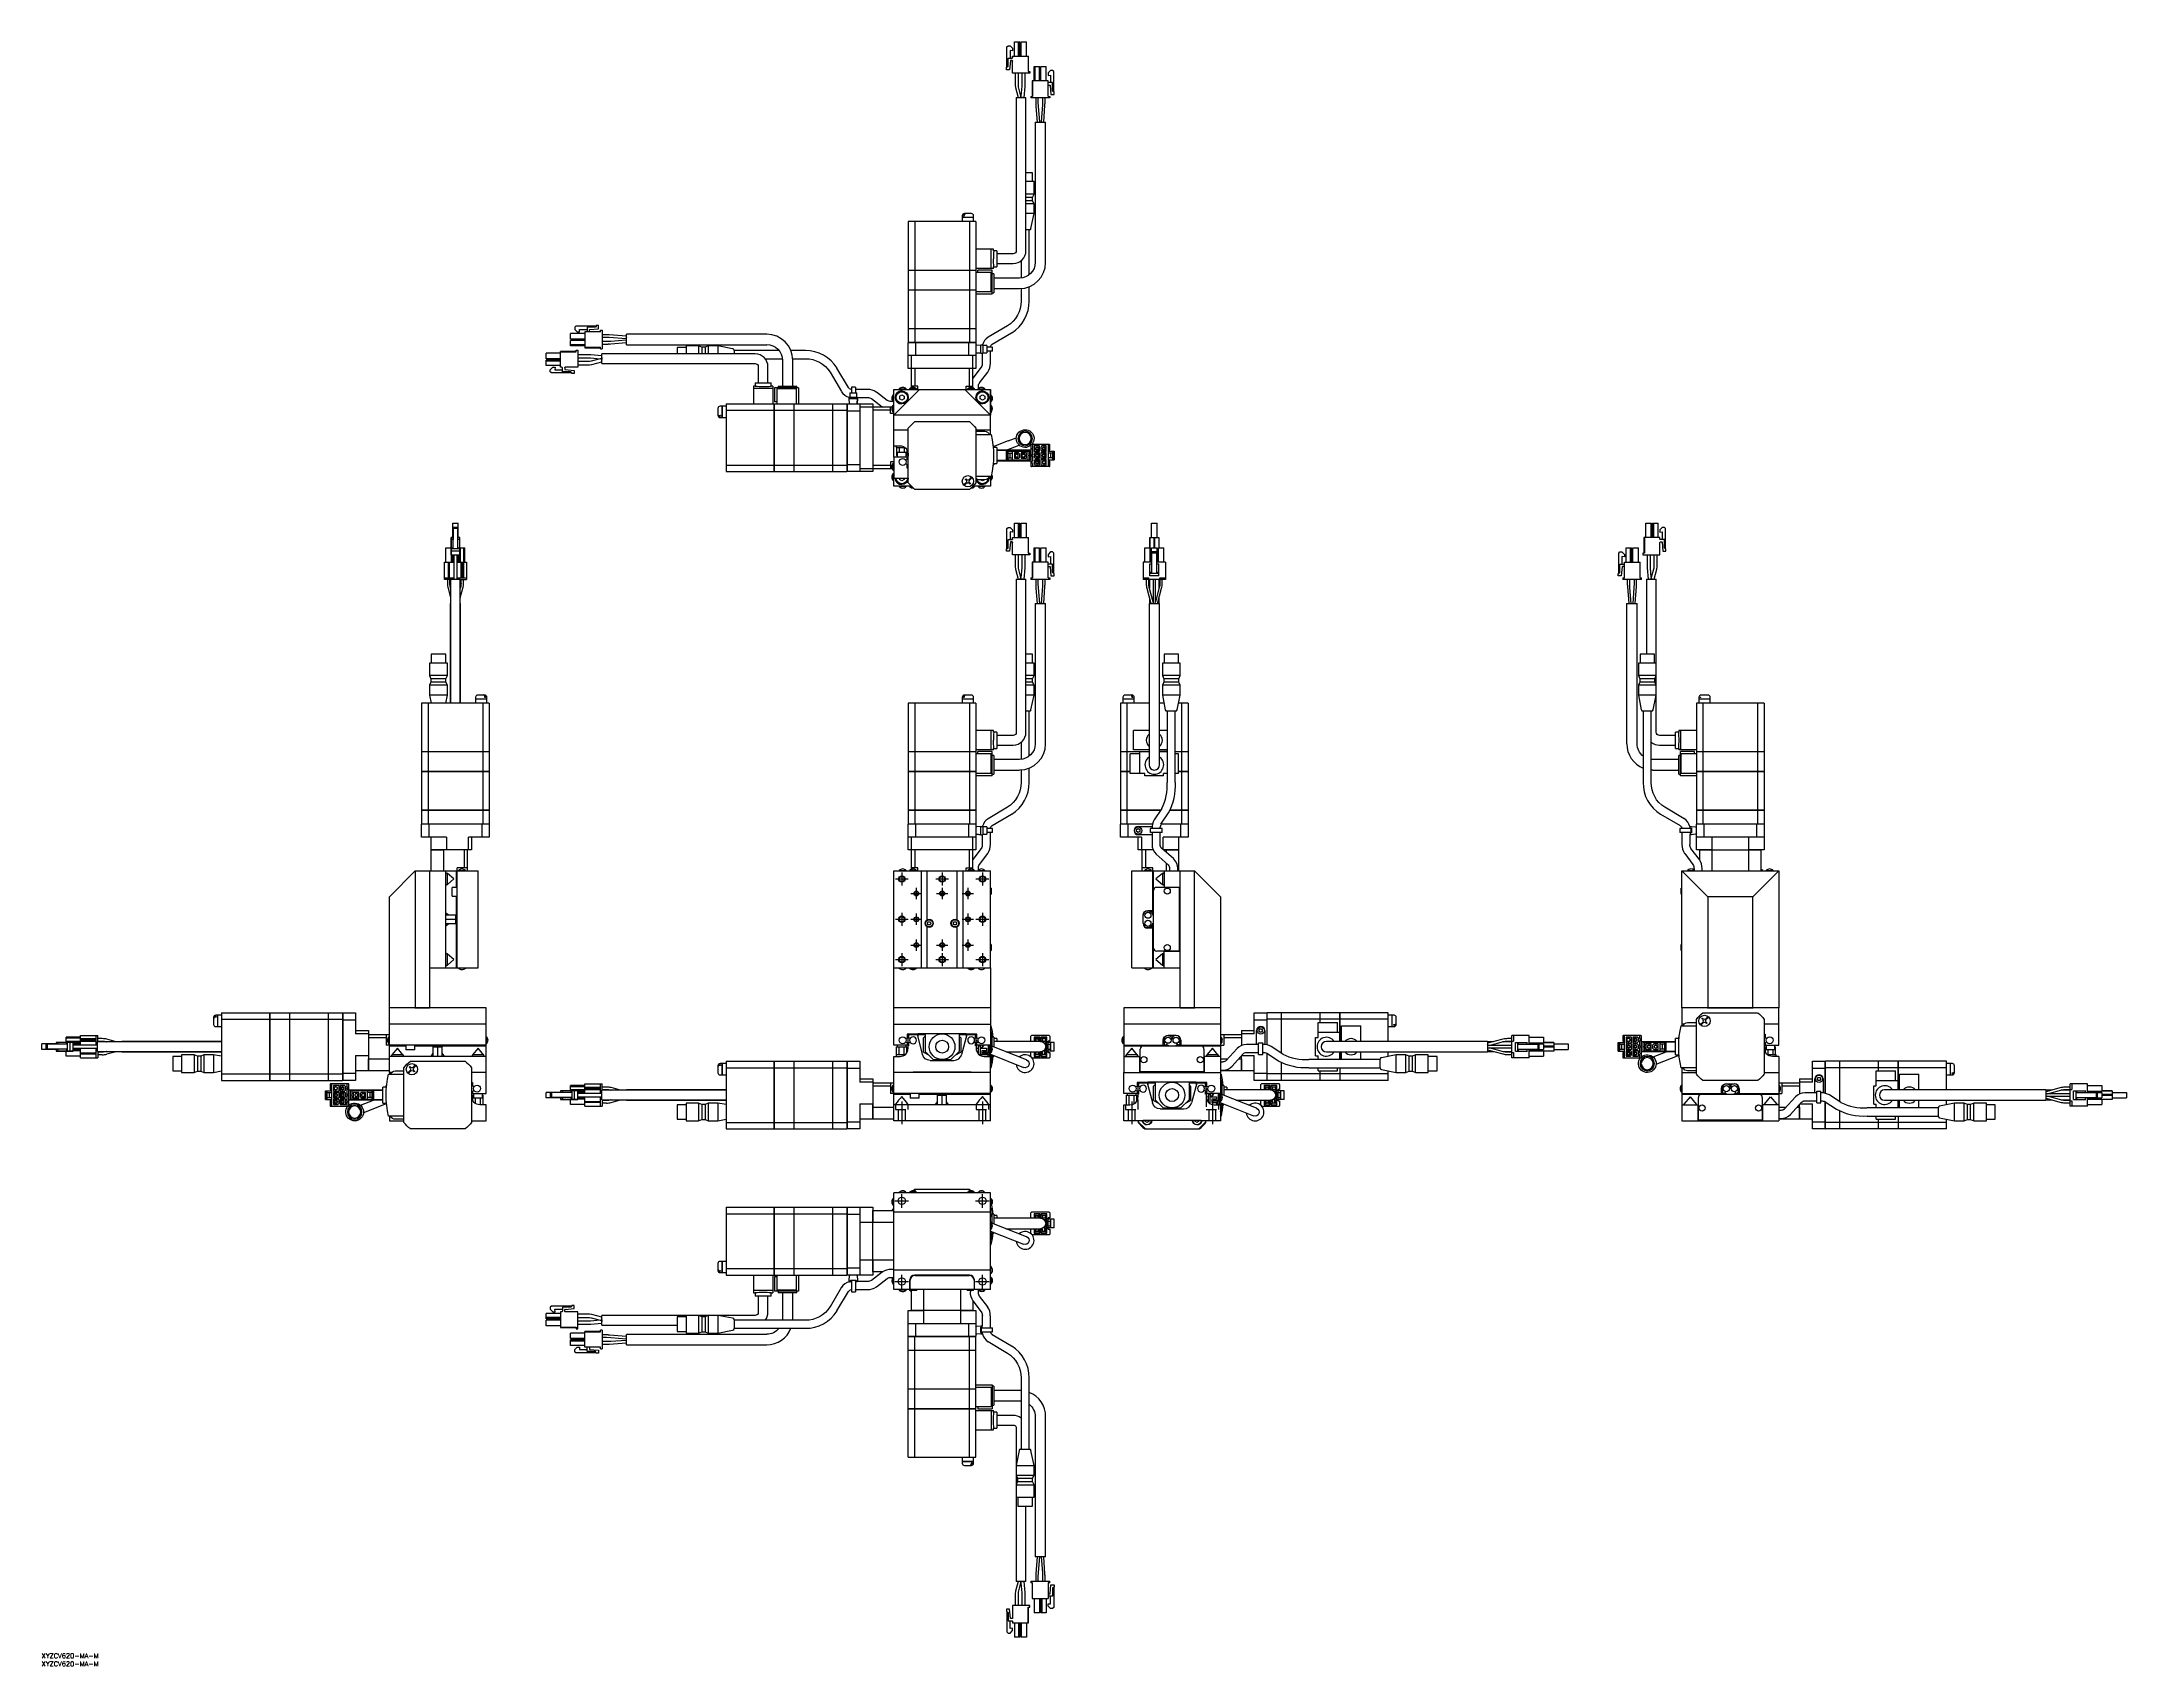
# Model space of a CAD drawing. Extents: x 0 to 1293, y -8 to 999.
import ezdxf

# ---------------------------------------------------------------- set-up
doc = ezdxf.new("R2010")
doc.units = 0
doc.header["$LTSCALE"] = 0.5
doc.linetypes.add('CENTER', pattern=[50.8, 31.75, -6.35, 6.35, -6.35])
doc.linetypes.add('DASHED', pattern=[19.05, 12.7, -6.35])
for name, color, linetype in [('MSM_CENTER', 1, 'CENTER'), ('MSM_CONTINUOUS', 7, 'CONTINUOUS'), ('MSM_DASHED', 4, 'DASHED'), ('MSM_NARROW', 5, 'CONTINUOUS'), ('MSM_PART_NUMBER', 7, 'CONTINUOUS')]:
    doc.layers.add(name, color=color, linetype=linetype)
doc.styles.get("Standard").update_dxf_attribs({"font": 'txt.shx', "height": 3, "bigfont": 'bigfont.shx'})

msp = doc.modelspace()

# ---------------------------------------------------------------- linework, layer by layer
at = {"layer": 'MSM_CENTER'}
for p, q in [((529.4, 480.2), (537.4, 480.2)), ((533.4, 484.2), (533.4, 476.2)), ((554.4, 480.2), (562.4, 480.2)), ((558.4, 484.2), (558.4, 476.2)), ((579.4, 480.2), (587.4, 480.2)), ((583.4, 484.2), (583.4, 476.2)), ((538.9, 471.2), (545.9, 471.2)), ((542.4, 474.7), (542.4, 467.7)), ((554.9, 471.2), (561.9, 471.2)), ((558.4, 474.7), (558.4, 467.7)), ((570.9, 471.2), (577.9, 471.2)), ((574.4, 474.7), (574.4, 467.7)), ((529.4, 455.2), (537.4, 455.2)), ((533.4, 459.2), (533.4, 451.2)), ((538.9, 455.2), (545.9, 455.2)), ((542.4, 458.7), (542.4, 451.7)), ((570.9, 455.2), (577.9, 455.2)), ((574.4, 458.7), (574.4, 451.7)), ((579.4, 455.2), (587.4, 455.2)), ((583.4, 459.2), (583.4, 451.2)), ((542.4, 442.7), (542.4, 435.7)), ((558.4, 442.7), (558.4, 435.7)), ((574.4, 442.7), (574.4, 435.7)), ((529.4, 430.2), (537.4, 430.2)), ((533.4, 434.2), (533.4, 426.2)), ((538.9, 439.2), (545.9, 439.2)), ((554.4, 430.2), (562.4, 430.2)), ((554.9, 439.2), (561.9, 439.2)), ((558.4, 434.2), (558.4, 426.2)), ((570.9, 439.2), (577.9, 439.2)), ((579.4, 430.2), (587.4, 430.2)), ((583.4, 434.2), (583.4, 426.2)), ((533.4, 342.2), (533.4, 328.2)), ((583.4, 342.2), (583.4, 328.2)), ((676, 342.2), (676, 328.2)), ((726, 342.2), (726, 328.2)), ((533.4, 276.3), (533.4, 284.8)), ((583.4, 276.3), (583.4, 284.8)), ((529.1, 280.6), (537.6, 280.6)), ((579.1, 280.6), (587.6, 280.6)), ((533.4, 226.3), (533.4, 234.8)), ((583.4, 226.3), (583.4, 234.8)), ((529.1, 230.6), (537.6, 230.6)), ((579.1, 230.6), (587.6, 230.6))]:
    msp.add_line(p, q, dxfattribs=at)
at = {"layer": 'MSM_CONTINUOUS'}
for p, q in [((598.6, 996.1), (599.3, 996.8)), ((598.6, 996.1), (599.3, 996.8)), ((598.6, 983.5), (598.6, 996.1)), ((598.6, 983.5), (598.6, 996.1)), ((599.3, 996.8), (600.6, 996.8)), ((600.6, 996.8), (602.1, 995.3)), ((603.2, 990.5), (603.2, 999.4)), ((603.2, 990.5), (603.2, 999.4)), ((603.2, 999.4), (606.6, 999.4)), ((605.8, 990.5), (605.8, 999.4)), ((606.6, 990.5), (606.6, 999.4)), ((607.4, 990.5), (607.4, 999.4)), ((607.4, 990.5), (607.4, 999.4)), ((607.4, 999.4), (610.8, 999.4)), ((610.8, 990.5), (610.8, 999.4)), ((598.3, 982), (598.3, 983.5)), ((598.3, 983.5), (598.6, 983.5)), ((598.3, 982), (598.3, 983.5)), ((598.6, 983.5), (599.3, 984)), ((598.6, 983.5), (599.3, 984)), ((599.3, 984), (599.3, 989.2)), ((599.3, 989.2), (601.8, 989.2)), ((599.3, 984), (599.3, 989.2)), ((600.7, 987.5), (600.2, 982)), ((602.1, 993.8), (600.6, 993.9)), ((600.6, 993.9), (600.6, 989.2)), ((602.1, 993.8), (600.6, 993.9)), ((601.8, 987.7), (600.9, 987.7)), ((602.1, 995.3), (602.1, 993.8)), ((602.1, 989.5), (602.1, 990.5)), ((602.1, 990.5), (611.9, 990.5)), ((602.1, 989.5), (602.1, 990.5)), ((602.1, 989.5), (602.1, 989.5)), ((602.1, 979.8), (602.1, 987.4)), ((602.1, 987.4), (602.1, 987.4)), ((602.1, 979.8), (602.1, 987.4)), ((611.7, 990.5), (611.7, 980.8)), ((611.9, 980.8), (611.9, 990.5)), ((615.4, 975.2), (615.4, 984.1)), ((615.4, 984.1), (618.8, 984.1)), ((616.1, 975.2), (616.1, 984.1)), ((618.8, 975.2), (618.8, 984.1)), ((619.6, 975.2), (619.6, 984.1)), ((619.6, 984.1), (623, 984.1)), ((623, 975.2), (623, 984.1)), ((600.2, 982), (598.3, 982)), ((612.7, 979.8), (602.1, 979.8)), ((603.7, 979.8), (603.7, 972.4)), ((603.7, 972.4), (603.9, 970.9)), ((603.9, 970.9), (605.5, 964.8)), ((605.7, 972.4), (605.7, 979.8)), ((605.8, 971.4), (605.7, 972.4)), ((607.3, 965.7), (605.8, 971.4)), ((607.9, 971.8), (607.3, 965.7)), ((607.9, 979.8), (607.9, 971.9)), ((607.9, 971.9), (607.9, 971.8)), ((609.2, 964.8), (609.9, 971.6)), ((609.9, 971.9), (609.9, 979.8)), ((609.9, 971.6), (609.9, 971.9)), ((611.7, 980.8), (612.7, 980.8)), ((612.7, 980.8), (612.7, 979.8)), ((624.1, 975.2), (614.2, 975.2)), ((614.2, 975.2), (614.2, 965.5)), ((614.5, 975.2), (614.5, 965.5)), ((625.6, 981.5), (624.1, 980)), ((624.1, 980), (624.1, 978.5)), ((624.1, 978.5), (625.6, 978.7)), ((624.1, 965.5), (624.1, 975.2)), ((626.9, 974), (624.4, 974)), ((624.4, 972.5), (625.3, 972.5)), ((625.5, 972.3), (625.9, 966.7)), ((626.9, 981.5), (625.6, 981.5)), ((625.6, 978.7), (625.6, 974)), ((627.6, 980.8), (626.9, 981.5)), ((626.9, 968.7), (626.9, 974)), ((627.6, 968.2), (627.6, 980.8)), ((604.4, 964.8), (610.4, 964.8)), ((604.4, 964.8), (604.4, 869.8)), ((607.3, 965), (606.5, 964.8)), ((607.2, 965), (607.2, 964.9)), ((608.2, 964.8), (607.2, 964.9)), ((607.3, 965), (607.3, 965.7)), ((610.4, 869.8), (610.4, 964.8)), ((613.5, 965.5), (613.5, 964.5)), ((613.5, 965.5), (614.5, 965.5)), ((625.1, 964.5), (613.5, 964.5)), ((616.5, 964.5), (616.5, 960.9)), ((616.5, 960.1), (616.6, 959.2)), ((616.6, 959.2), (617.4, 949.5)), ((618, 961.9), (618, 964.5)), ((618.1, 959.3), (618, 961.9)), ((618.9, 949.6), (618.1, 959.3)), ((620.7, 960.2), (619.9, 949.6)), ((620.7, 964.5), (620.7, 960.9)), ((621.4, 949.5), (622.1, 960.1)), ((622.2, 960.9), (622.2, 964.5)), ((624.1, 965.5), (625.1, 965.5)), ((625.1, 965.5), (625.1, 964.5)), ((625.9, 966.7), (627.9, 966.7)), ((627.6, 968.2), (626.9, 968.7)), ((627.9, 968.2), (627.6, 968.2)), ((627.9, 966.7), (627.9, 968.2)), ((616.1, 949.5), (622.6, 949.5)), ((616.1, 949.5), (616.1, 862.5)), ((620.6, 949.5), (619.9, 949.6)), ((619.9, 949.6), (619.9, 949.5)), ((622.6, 862.5), (622.6, 949.5)), ((614.4, 918.1), (610.4, 918.1)), ((614.4, 912.6), (614.4, 918.1)), ((615.4, 912.6), (610.4, 912.6)), ((615.4, 904.8), (615.4, 912.6)), ((576.6, 892.8), (572.2, 892.8)), ((615.4, 904.8), (610.4, 904.8)), ((614.5, 902.8), (610.4, 902.8)), ((614.5, 900.8), (610.4, 900.8)), ((615.4, 898.8), (610.4, 898.8)), ((615.4, 892.8), (610.4, 892.8)), ((613.5, 883.6), (615.4, 892.8)), ((614.5, 902.8), (615.4, 904.8)), ((614.5, 900.8), (614.5, 902.8)), ((615.4, 898.8), (614.5, 900.8)), ((615.4, 892.8), (615.4, 898.8)), ((579.4, 887.8), (537.4, 887.8)), ((537.4, 887.8), (537.4, 857.8)), ((541.4, 887.8), (541.4, 857.8)), ((570.9, 891.5), (570.9, 890.3)), ((570.9, 890.3), (570.9, 887.8)), ((577.9, 890.3), (570.9, 890.3)), ((577.9, 890.3), (570.9, 890.3)), ((570.9, 890.3), (570.9, 890.3)), ((571.7, 891.3), (571.7, 891.5)), ((572.1, 891.3), (571.7, 891.3)), ((572.1, 891.3), (572.1, 891.5)), ((575.3, 887.8), (575.3, 857.8)), ((577.8, 890.3), (577.8, 890.3)), ((577.9, 890.3), (577.9, 891.5)), ((577.9, 887.8), (577.9, 890.3)), ((579.4, 887.8), (579.4, 857.8)), ((612.6, 882.8), (610.4, 882.8)), ((612.4, 854.8), (612.4, 882.8)), ((590.3, 870.8), (579.4, 870.8)), ((588.9, 858.8), (588.9, 870.8)), ((590.3, 869.8), (590.3, 870.8)), ((592.4, 869.8), (590.3, 869.8)), ((592.4, 869.8), (592.4, 859.8)), ((602.4, 867.8), (592.4, 867.8)), ((537.4, 857.8), (579.4, 857.8)), ((537.4, 857.8), (537.4, 845.5)), ((537.4, 857.8), (579.4, 857.8)), ((537.4, 857.8), (537.4, 857.8)), ((541.4, 857.8), (541.4, 845.5)), ((541.6, 857.8), (541.6, 857.8)), ((575.1, 857.8), (575.1, 857.8)), ((575.3, 857.8), (575.3, 845.5)), ((579.3, 857.8), (579.3, 857.8)), ((590.3, 858.8), (579.4, 858.8)), ((579.4, 857.8), (579.4, 821.5)), ((588.8, 856.3), (579.4, 856.3)), ((589.4, 857.8), (580.6, 857.8)), ((580.6, 856.3), (580.6, 857.8)), ((588.8, 844.3), (588.8, 856.3)), ((589.4, 842.8), (589.4, 857.8)), ((590.4, 855.4), (589.4, 855.4)), ((590.3, 858.8), (590.3, 859.8)), ((590.3, 859.8), (592.4, 859.8)), ((590.4, 855.4), (590.4, 843.7)), ((592.4, 861.8), (602.4, 861.8)), ((607.4, 863.5), (607.4, 852.8)), ((537.4, 845.5), (537.4, 821.5)), ((537.4, 845.5), (579.4, 845.5)), ((537.4, 845.5), (579.4, 845.5)), ((537.4, 845.5), (537.4, 845.5)), ((541.4, 845.5), (541.4, 821.5)), ((541.6, 845.5), (541.6, 845.5)), ((575.1, 845.5), (575.1, 845.5)), ((575.3, 845.5), (575.3, 821.5)), ((579.3, 845.5), (579.3, 845.5)), ((589.4, 844.3), (579.4, 844.3)), ((589.4, 842.8), (579.4, 842.8)), ((589.4, 843.7), (590.4, 843.7)), ((606.4, 852.8), (590.4, 852.8)), ((590.4, 846.3), (606.4, 846.3)), ((607.4, 846.3), (607.4, 838.6)), ((612.4, 838.6), (612.4, 847.4)), ((336.9, 818.4), (328, 818.4)), ((328, 815), (328, 818.4)), ((336.9, 815), (328, 815)), ((331.3, 823), (330.6, 822.3)), ((330.6, 822.3), (330.6, 821)), ((330.6, 821), (332.1, 819.5)), ((343.9, 823), (331.3, 823)), ((332.1, 819.5), (333.6, 819.5)), ((333.5, 821), (338.2, 821)), ((333.6, 819.5), (333.5, 821)), ((346.6, 819.5), (336.9, 819.5)), ((336.9, 819.5), (336.9, 809.6)), ((338.2, 822.3), (338.2, 819.8)), ((343.4, 822.3), (338.2, 822.3)), ((339.7, 819.8), (339.7, 820.7)), ((339.8, 820.9), (345.4, 821.4)), ((343.9, 823), (343.4, 822.3)), ((343.9, 823.3), (343.9, 823)), ((345.4, 823.3), (343.9, 823.3)), ((345.4, 821.4), (345.4, 823.3)), ((346.6, 819.5), (346.6, 820.5)), ((346.6, 820.5), (347.6, 820.5)), ((347.6, 820.5), (347.6, 808.9)), ((351.2, 817.6), (347.6, 817.6)), ((347.6, 816.1), (351.2, 816.1)), ((351.9, 816.1), (362.5, 815.3)), ((362.6, 816.8), (352, 817.6)), ((362.6, 816), (362.5, 815.3)), ((362.5, 815.3), (362.6, 815.3)), ((362.6, 811.5), (362.6, 818)), ((449.6, 818), (362.6, 818)), ((537.4, 821.5), (579.4, 821.5)), ((537.4, 821.5), (537.4, 812.8)), ((537.4, 821.5), (579.4, 821.5)), ((537.4, 821.5), (537.4, 821.5)), ((541.4, 821.5), (541.4, 812.8)), ((541.6, 821.5), (541.6, 821.5)), ((575.1, 821.5), (575.1, 821.5)), ((575.3, 821.5), (575.3, 812.8)), ((579.3, 821.5), (579.3, 821.5)), ((579.4, 821.5), (579.4, 812.8)), ((599, 823.2), (587, 816.1)), ((589.5, 811.8), (601.5, 818.9)), ((312.8, 802.8), (312.8, 806.2)), ((321.7, 806.2), (312.8, 806.2)), ((321.7, 802.8), (312.8, 802.8)), ((321.7, 802.8), (312.8, 802.8)), ((312.8, 798.6), (312.8, 802)), ((321.7, 802), (312.8, 802)), ((321.7, 797.5), (321.7, 807.3)), ((331.4, 807.3), (321.7, 807.3)), ((321.7, 807.1), (331.4, 807.1)), ((336.9, 814.2), (328, 814.2)), ((328, 810.8), (328, 814.2)), ((336.9, 811.5), (328, 811.5)), ((336.9, 810.8), (328, 810.8)), ((331.4, 807.1), (331.4, 808.1)), ((331.4, 808.1), (332.4, 808.1)), ((332.4, 808.1), (332.4, 797.5)), ((340.3, 805.3), (332.4, 805.3)), ((332.4, 803.3), (340.3, 803.3)), ((336.9, 809.9), (346.6, 809.9)), ((336.9, 809.6), (346.6, 809.6)), ((340.5, 805.3), (340.3, 805.3)), ((340.3, 803.3), (340.4, 803.3)), ((340.4, 803.3), (346.4, 802.7)), ((347.4, 804.6), (340.5, 805.3)), ((346.4, 802.7), (340.7, 801.2)), ((347.1, 802.8), (346.4, 802.7)), ((346.6, 808.9), (346.6, 809.9)), ((346.6, 808.9), (347.6, 808.9)), ((347.1, 802.8), (347.4, 801.9)), ((347.2, 802.6), (347.3, 802.6)), ((347.4, 803.6), (347.3, 802.6)), ((347.4, 799.8), (347.4, 805.8)), ((442.4, 805.8), (347.4, 805.8)), ((350.2, 813.4), (347.6, 813.4)), ((347.6, 811.9), (351.2, 811.9)), ((352.9, 813.5), (350.2, 813.4)), ((352.1, 811.9), (353, 812)), ((362.5, 814.3), (352.9, 813.5)), ((353, 812), (362.6, 812.8)), ((362.6, 811.5), (449.6, 811.5)), ((394.1, 809.8), (394.1, 805.8)), ((399.6, 809.8), (394.1, 809.8)), ((399.6, 810.8), (399.6, 805.8)), ((407.4, 810.8), (399.6, 810.8)), ((407.4, 810.8), (407.4, 805.8)), ((409.4, 809.9), (407.4, 810.8)), ((409.4, 809.9), (409.4, 805.8)), ((411.4, 809.9), (409.4, 809.9)), ((413.4, 810.8), (411.4, 809.9)), ((411.4, 809.9), (411.4, 805.8)), ((413.4, 810.8), (413.4, 805.8)), ((419.4, 810.8), (413.4, 810.8)), ((419.4, 810.8), (419.4, 805.8)), ((428.5, 809), (419.4, 810.8)), ((429.4, 808), (429.4, 805.8)), ((457.3, 807.8), (429.4, 807.8)), ((448.6, 802.8), (459.3, 802.8)), ((459.4, 801.8), (459.4, 785.8)), ((473.6, 807.8), (464.7, 807.8)), ((465.8, 802.8), (473.6, 802.8)), ((465.9, 785.8), (465.9, 801.8)), ((579.4, 812.8), (537.4, 812.8)), ((537.4, 812.7), (537.5, 812.8)), ((541.9, 812.7), (537.4, 812.7)), ((537.4, 796.8), (537.4, 812.7)), ((541.9, 804.8), (537.4, 804.8)), ((539.4, 784.8), (539.4, 804.8)), ((541.9, 812.8), (541.9, 812.7)), ((574.9, 812.7), (541.9, 812.7)), ((541.9, 812.7), (541.9, 804.8)), ((574.9, 804.8), (541.9, 804.8)), ((574.8, 812.8), (574.9, 812.7)), ((579.4, 812.7), (574.9, 812.7)), ((574.9, 804.8), (574.9, 812.7)), ((579.4, 804.8), (574.9, 804.8)), ((577.4, 784.8), (577.4, 804.8)), ((579.3, 812.8), (579.4, 812.7)), ((579.4, 812.7), (579.4, 796.8)), ((579.8, 811.2), (582.5, 811.4)), ((582.5, 806.2), (579.8, 806.4)), ((579.8, 806.4), (582.5, 806.2)), ((582.5, 806.2), (582.5, 811.4)), ((582.5, 811.4), (583.6, 811.4)), ((582.5, 806.2), (583.6, 806.2)), ((583.3, 806.2), (583.3, 800.1)), ((583.6, 811.4), (583.5, 811.4)), ((583.5, 811.4), (583.5, 811.4)), ((583.6, 811.4), (583.6, 806.2)), ((586.2, 811), (583.6, 811)), ((583.6, 806.5), (586.2, 806.5)), ((586.2, 811), (586.2, 806.5)), ((589.6, 810), (586.2, 810)), ((589.6, 807.5), (586.2, 807.5)), ((587.7, 810), (586.4, 810)), ((588.3, 800.1), (588.3, 807.5)), ((589.6, 807.5), (589.6, 810)), ((321.7, 801.2), (312.8, 801.2)), ((321.7, 798.6), (312.8, 798.6)), ((321.7, 798.6), (312.8, 798.6)), ((315.4, 796), (316.9, 797.5)), ((315.4, 794.7), (315.4, 796)), ((316.1, 794), (315.4, 794.7)), ((316.1, 794), (315.4, 794.7)), ((328.7, 794), (316.1, 794)), ((328.7, 794), (316.1, 794)), ((316.9, 797.5), (318.4, 797.5)), ((318.4, 797.5), (318.2, 796)), ((318.4, 797.5), (318.2, 796)), ((318.2, 796), (322.9, 796)), ((322.6, 797.5), (321.7, 797.5)), ((322.6, 797.5), (321.7, 797.5)), ((322.6, 797.5), (322.6, 797.5)), ((322.9, 794.7), (322.9, 797.2)), ((328.2, 794.7), (322.9, 794.7)), ((328.2, 794.7), (322.9, 794.7)), ((324.4, 797.2), (324.4, 796.3)), ((324.6, 796.1), (330.2, 795.6)), ((332.4, 797.5), (324.7, 797.5)), ((324.7, 797.5), (324.7, 797.5)), ((332.4, 797.5), (324.7, 797.5)), ((328.7, 794), (328.2, 794.7)), ((328.7, 794), (328.2, 794.7)), ((328.7, 793.7), (328.7, 794)), ((330.2, 793.7), (328.7, 793.7)), ((330.2, 793.7), (328.7, 793.7)), ((330.2, 795.6), (330.2, 793.7)), ((339.7, 801.1), (332.4, 801.1)), ((332.4, 799.1), (339.7, 799.1)), ((340.7, 801.2), (339.7, 801.1)), ((339.7, 799.1), (341.2, 799.3)), ((341.2, 799.3), (347.4, 800.9)), ((347.4, 799.8), (442.4, 799.8)), ((444.4, 797.8), (444.4, 787.8)), ((450.4, 787.8), (450.4, 797.8)), ((488.9, 794.4), (496, 782.4)), ((500.3, 784.9), (493.2, 796.9)), ((539.4, 796.8), (537.4, 796.8)), ((577.4, 796.8), (539.4, 796.8)), ((541.4, 796.8), (541.4, 785.8)), ((575.4, 785.8), (575.4, 796.8)), ((579.4, 796.8), (577.4, 796.8)), ((577.5, 790.8), (577.4, 790.6)), ((582.7, 797.6), (577.5, 790.8)), ((581.5, 787.8), (586.7, 794.5)), ((441.4, 785.8), (441.4, 774.8)), ((442.4, 785.8), (441.4, 785.8)), ((453.4, 784.4), (441.4, 784.4)), ((442.4, 787.8), (452.4, 787.8)), ((442.4, 787.8), (442.4, 785.8)), ((452.4, 785.8), (452.4, 787.8)), ((453.4, 785.8), (452.4, 785.8)), ((453.4, 785.8), (453.4, 774.8)), ((469.4, 784.8), (454.4, 784.8)), ((454.4, 784.8), (454.4, 776)), ((455.9, 776), (454.4, 776)), ((455.9, 784.2), (455.9, 774.8)), ((467.9, 784.2), (455.9, 784.2)), ((456.8, 785.8), (468.4, 785.8)), ((456.8, 785.8), (456.8, 784.8)), ((467.9, 784.8), (467.9, 774.8)), ((468.4, 784.8), (468.4, 785.8)), ((469.4, 784.8), (469.4, 774.8)), ((500.8, 777.9), (500.8, 779)), ((500.8, 779), (506, 779)), ((500.8, 779), (500.8, 779)), ((506, 777.9), (500.8, 777.9)), ((501, 775.2), (500.8, 777.9)), ((501.1, 781.6), (505.6, 781.6)), ((501.1, 781.6), (501.1, 779)), ((502.1, 785.1), (502.1, 781.6)), ((504.6, 785.1), (502.1, 785.1)), ((502.1, 783.1), (502.1, 782.2)), ((504.6, 785.1), (504.6, 781.6)), ((512.1, 783.8), (504.6, 783.8)), ((505.6, 779), (505.6, 781.6)), ((506, 777.9), (505.7, 775.2)), ((505.7, 775.2), (506, 777.9)), ((506, 777.9), (506, 779)), ((506, 778.8), (512.1, 778.8)), ((514.6, 778.1), (521.3, 772.9)), ((524.4, 776.9), (517.6, 782.1)), ((527.8, 776.3), (526.9, 776.3)), ((528.1, 776), (528.1, 780.3)), ((528.4, 780.3), (528.1, 780.3)), ((528.1, 776), (528.4, 776)), ((528.4, 767.8), (544.4, 783.8)), ((528.4, 767.8), (528.4, 783.8)), ((528.4, 783.8), (588.4, 783.8)), ((531.8, 784.1), (536.1, 784.1)), ((531.8, 784.1), (531.8, 783.8)), ((531.9, 779.6), (533.4, 780.5)), ((531.9, 779.6), (531.9, 777.9)), ((533.4, 777.1), (531.9, 777.9)), ((533.4, 780.5), (534.9, 779.6)), ((534.9, 777.9), (533.4, 777.1)), ((534.9, 779.6), (534.9, 777.9)), ((536.1, 783.8), (536.1, 784.1)), ((542.5, 784.1), (538.2, 784.1)), ((538.2, 784.1), (538.2, 783.8)), ((543.4, 785.8), (539.4, 785.8)), ((542.5, 783.8), (542.5, 784.1)), ((543.4, 783.8), (543.4, 785.8)), ((572.4, 783.8), (588.4, 767.8)), ((573.4, 783.8), (573.4, 785.8)), ((573.4, 785.8), (577.4, 785.8)), ((578.5, 784.1), (574.2, 784.1)), ((574.2, 784.1), (574.2, 783.8)), ((578.5, 783.8), (578.5, 784.1)), ((580.6, 784.1), (584.9, 784.1)), ((580.6, 784.1), (580.6, 783.8)), ((580.9, 784.3), (580.9, 785.3)), ((581.9, 779.6), (583.4, 780.5)), ((581.9, 777.9), (581.9, 779.6)), ((583.4, 777.1), (581.9, 777.9)), ((583.4, 780.5), (584.9, 779.6)), ((584.9, 777.9), (583.4, 777.1)), ((584.9, 783.8), (584.9, 784.1)), ((584.9, 779.6), (584.9, 777.9)), ((588.4, 755.8), (588.4, 783.8)), ((588.4, 783.8), (588.4, 767.8)), ((588.6, 780.3), (588.4, 780.3)), ((588.4, 776), (588.6, 776)), ((588.6, 780.3), (588.6, 776)), ((419.4, 772), (419.4, 767.6)), ((421.8, 773.3), (420.7, 773.3)), ((420.9, 767.5), (420.7, 767.5)), ((420.9, 767.1), (420.7, 767.1)), ((420.7, 766.3), (421.8, 766.3)), ((420.9, 767.5), (420.9, 767.1)), ((421.8, 773.3), (421.8, 766.3)), ((421.9, 773.2), (421.8, 773.2)), ((421.8, 766.3), (421.9, 766.3)), ((424.4, 773.3), (421.9, 773.3)), ((421.9, 773.3), (421.9, 766.3)), ((421.9, 766.3), (424.4, 766.3)), ((424.4, 774.8), (424.4, 732.8)), ((424.4, 774.8), (454.3, 774.8)), ((424.4, 770.8), (454.3, 770.8)), ((454.3, 732.8), (454.3, 774.8)), ((454.3, 774.7), (454.4, 774.7)), ((454.3, 770.5), (454.4, 770.5)), ((454.4, 732.8), (454.4, 774.8)), ((454.4, 774.8), (490.6, 774.8)), ((454.4, 770.8), (466.6, 770.8)), ((466.6, 732.8), (466.6, 774.8)), ((466.6, 774.7), (466.7, 774.7)), ((466.6, 770.5), (466.7, 770.5)), ((466.7, 732.8), (466.7, 774.8)), ((466.7, 770.8), (490.6, 770.8)), ((490.6, 732.8), (490.6, 774.8)), ((490.6, 774.7), (490.7, 774.7)), ((490.6, 770.5), (490.7, 770.5)), ((490.7, 732.8), (490.7, 774.8)), ((490.7, 774.8), (499.4, 774.8)), ((490.7, 770.8), (499.4, 770.8)), ((499.4, 774.8), (499.4, 732.8)), ((499.4, 774.7), (499.5, 774.8)), ((499.4, 770.2), (499.5, 770.3)), ((499.5, 774.8), (499.5, 770.3)), ((499.5, 774.8), (515.4, 774.8)), ((499.5, 770.3), (499.5, 737.3)), ((507.4, 770.3), (499.5, 770.3)), ((507.4, 774.8), (507.4, 770.3)), ((527.3, 772.8), (507.4, 772.8)), ((507.4, 770.3), (507.4, 737.3)), ((515.4, 774.8), (515.4, 772.8)), ((515.4, 772.8), (515.4, 734.8)), ((526.4, 770.8), (515.4, 770.8)), ((521.3, 772.9), (521.6, 772.8)), ((526.4, 768.8), (526.4, 772.8)), ((528.4, 768.8), (526.4, 768.8)), ((528.1, 773.9), (528.1, 769.6)), ((528.4, 773.9), (528.1, 773.9)), ((528.1, 769.6), (528.4, 769.6)), ((588.4, 767.8), (528.4, 767.8)), ((528.4, 741.8), (528.4, 767.8)), ((541.4, 763.8), (575.3, 763.8)), ((588.6, 773.9), (588.4, 773.9)), ((588.9, 773.2), (588.4, 773.2)), ((588.4, 769.4), (588.9, 769.4)), ((588.6, 773.2), (588.6, 773.9)), ((588.9, 773.2), (588.9, 769.4)), ((528.4, 758.8), (537.4, 758.8)), ((537.4, 725.8), (537.4, 759.8)), ((579.4, 759.8), (579.4, 725.8)), ((579.4, 758.8), (588.4, 758.8)), ((579.4, 757.8), (584.8, 757.8)), ((579.4, 755.8), (588.9, 755.8)), ((599.3, 751.9), (590.4, 748.4)), ((599.3, 751.9), (604.4, 753.8)), ((454.3, 737.1), (454.4, 737.1)), ((466.6, 737.1), (466.7, 737.1)), ((490.6, 737.1), (490.7, 737.1)), ((499.4, 737.3), (499.5, 737.3)), ((499.5, 737.3), (499.5, 732.8)), ((499.5, 737.3), (507.4, 737.3)), ((507.4, 737.3), (507.4, 732.8)), ((526.4, 738.8), (526.4, 734.8)), ((528.4, 738.8), (526.4, 738.8)), ((528.1, 737.9), (528.1, 733.6)), ((528.4, 737.9), (528.1, 737.9)), ((528.4, 748.8), (532.3, 748.8)), ((536.8, 741.8), (528.4, 741.8)), ((528.4, 741.8), (528.4, 728.8)), ((529.9, 748.8), (529.9, 747.8)), ((529.9, 747.8), (535.3, 747.8)), ((530.2, 747.8), (530.2, 742.8)), ((530.6, 742.8), (530.2, 742.8)), ((530.6, 744.8), (536.1, 744.8)), ((530.6, 744.8), (530.6, 741.8)), ((531.8, 747.8), (531.8, 744.8)), ((534.9, 747.8), (534.9, 744.8)), ((536.1, 741.8), (536.1, 744.8)), ((536.5, 742.8), (536.1, 742.8)), ((536.5, 746.4), (536.5, 742.8)), ((536.8, 740.3), (536.8, 741.8)), ((536.8, 735), (536.8, 737.2)), ((537.3, 743.8), (537.3, 742.3)), ((537.4, 742.3), (537.3, 742.3)), ((590.4, 748.6), (590.1, 748.6)), ((592.4, 747.8), (590.1, 747.8)), ((590.1, 737.8), (592.4, 737.8)), ((590.1, 737), (590.4, 737)), ((590.4, 748.6), (590.4, 747.8)), ((590.4, 737.8), (590.4, 737)), ((592.4, 747.8), (592.4, 737.8)), ((613.5, 746), (592.4, 746)), ((607.4, 745.8), (592.4, 745.8)), ((592.4, 739.8), (607.4, 739.8)), ((592.4, 739.5), (613.5, 739.5)), ((598.1, 746), (606.2, 749.2)), ((598.3, 740.1), (598.3, 745.5)), ((598.3, 745.5), (612.7, 745.5)), ((598.3, 740.1), (612.7, 740.1)), ((598.6, 740.1), (598.6, 745.5)), ((598.6, 744.3), (602.1, 744.3)), ((598.6, 741.3), (602.1, 741.3)), ((599.3, 740.1), (599.3, 745.5)), ((600.6, 741.3), (600.6, 744.3)), ((602.1, 740.1), (602.1, 745.5)), ((603.2, 744.5), (603.2, 741.1)), ((605.8, 744.5), (603.2, 744.5)), ((603.2, 741.1), (605.8, 741.1)), ((604.3, 743.6), (603.8, 743.6)), ((603.8, 742), (603.8, 743.6)), ((605.2, 743.5), (603.8, 743.5)), ((603.8, 742), (604.3, 742)), ((603.8, 742), (605.2, 742)), ((604.8, 743.7), (604.3, 743.7)), ((604.3, 743.5), (604.3, 743.7)), ((604.3, 742), (604.3, 741.9)), ((604.3, 741.9), (604.8, 741.9)), ((604.8, 743.5), (604.8, 743.7)), ((605.5, 743.6), (604.8, 743.6)), ((604.8, 741.9), (604.8, 742)), ((604.8, 742), (605.5, 742)), ((605.6, 743.2), (605.2, 743.5)), ((605.2, 742), (605.6, 742.4)), ((605.5, 743.3), (605.5, 743.6)), ((605.5, 742), (605.5, 742.3)), ((605.6, 742.4), (605.6, 743.2)), ((606.6, 743.7), (605.8, 744.5)), ((605.8, 741.1), (606.6, 741.8)), ((606.6, 741.8), (606.6, 743.7)), ((607.4, 744.5), (607.4, 741.1)), ((610.8, 744.5), (607.4, 744.5)), ((607.4, 741.1), (610.8, 741.1)), ((608.5, 743.6), (608, 743.6)), ((608, 742), (608, 743.6)), ((609.4, 743.5), (608, 743.5)), ((608, 742), (608.5, 742)), ((608, 742), (609.4, 742)), ((609, 743.7), (608.5, 743.7)), ((608.5, 743.5), (608.5, 743.7)), ((608.5, 742), (608.5, 741.9)), ((608.5, 741.9), (609, 741.9)), ((609, 743.5), (609, 743.7)), ((609.7, 743.6), (609, 743.6)), ((609, 741.9), (609, 742)), ((609, 742), (609.7, 742)), ((609.8, 743.2), (609.4, 743.5)), ((609.4, 742), (609.8, 742.4)), ((609.7, 743.3), (609.7, 743.6)), ((609.7, 742), (609.7, 742.3)), ((609.8, 742.4), (609.8, 743.2)), ((610.8, 741.1), (610.8, 744.5)), ((611.7, 743), (611.7, 745.5)), ((611.7, 740.1), (611.7, 742.5)), ((612.7, 740.1), (612.7, 745.5)), ((613.5, 749.4), (613.5, 736.2)), ((624.8, 749.7), (613.8, 749.7)), ((614.5, 749.7), (614.5, 747.2)), ((614.5, 746.7), (614.5, 743.3)), ((614.5, 742.8), (614.5, 742.8)), ((614.5, 742.3), (614.5, 739.4)), ((614.5, 738.9), (614.5, 738.8)), ((614.5, 738.3), (614.5, 738.3)), ((614.5, 737.8), (614.5, 735.9)), ((615.4, 748.7), (615.4, 745.3)), ((618.8, 748.7), (615.4, 748.7)), ((615.4, 745.3), (618.8, 745.3)), ((616.1, 744.5), (615.4, 743.7)), ((615.4, 743.7), (615.4, 741.8)), ((615.4, 741.8), (616.1, 741.1)), ((616.1, 740.3), (615.4, 739.5)), ((615.4, 739.5), (615.4, 737.6)), ((615.4, 737.6), (616.1, 736.9)), ((618.8, 744.5), (616.1, 744.5)), ((616.1, 741.1), (618.8, 741.1)), ((618.8, 740.3), (616.1, 740.3)), ((616.1, 736.9), (618.8, 736.9)), ((616.7, 747.7), (616.4, 747.4)), ((616.4, 747.4), (616.4, 746.6)), ((616.4, 746.6), (616.7, 746.2)), ((616.7, 743.5), (616.4, 743.2)), ((616.4, 743.2), (616.4, 742.4)), ((616.4, 742.4), (616.7, 742)), ((616.7, 739.3), (616.4, 739)), ((616.4, 739), (616.4, 738.2)), ((616.4, 738.2), (616.7, 737.8)), ((617.1, 747.8), (616.5, 747.8)), ((616.5, 747.8), (616.5, 747.5)), ((616.5, 746.8), (616.6, 746.3)), ((616.5, 746.5), (616.5, 746.2)), ((616.5, 746.2), (617.1, 746.2)), ((617.1, 743.6), (616.5, 743.6)), ((616.5, 743.6), (616.5, 743.3)), ((616.5, 742.3), (616.5, 742)), ((616.5, 742), (617.1, 742)), ((617.1, 739.4), (616.5, 739.4)), ((616.5, 739.4), (616.5, 739.1)), ((616.5, 738.8), (616.6, 739.2)), ((616.5, 738.1), (616.5, 737.8)), ((616.5, 737.8), (617.1, 737.8)), ((618.1, 747.7), (616.7, 747.7)), ((616.7, 746.2), (618.1, 746.2)), ((618.1, 743.5), (616.7, 743.5)), ((616.7, 742), (618.1, 742)), ((618.1, 739.3), (616.7, 739.3)), ((616.7, 737.8), (618.1, 737.8)), ((617.6, 747.9), (617.1, 747.9)), ((617.1, 747.9), (617.1, 747.7)), ((617.1, 746.2), (617.1, 746.1)), ((617.1, 746.1), (617.6, 746.1)), ((617.6, 743.7), (617.1, 743.7)), ((617.1, 743.7), (617.1, 743.5)), ((617.1, 742), (617.1, 741.9)), ((617.1, 741.9), (617.6, 741.9)), ((617.6, 739.5), (617.1, 739.5)), ((617.1, 739.5), (617.1, 739.3)), ((617.1, 737.8), (617.1, 737.7)), ((617.1, 737.7), (617.6, 737.7)), ((617.6, 747.9), (617.6, 747.7)), ((618.1, 747.8), (617.6, 747.8)), ((617.6, 746.1), (617.6, 746.2)), ((617.6, 746.2), (618.1, 746.2)), ((617.6, 743.7), (617.6, 743.5)), ((618.1, 743.6), (617.6, 743.6)), ((617.6, 741.9), (617.6, 742)), ((617.6, 742), (618.1, 742)), ((617.6, 739.5), (617.6, 739.3)), ((618.1, 739.4), (617.6, 739.4)), ((617.6, 737.7), (617.6, 737.8)), ((617.6, 737.8), (618.1, 737.8)), ((618.1, 746.7), (617.9, 747.2)), ((618.1, 738.9), (617.9, 738.4)), ((618.1, 743.5), (618, 743.5)), ((618.1, 742), (618, 742)), ((618.1, 747.8), (618.1, 746.2)), ((618.1, 743.6), (618.1, 742)), ((618.1, 739.4), (618.1, 737.8)), ((618.8, 745.3), (618.8, 748.7)), ((618.8, 741.1), (618.8, 744.5)), ((618.8, 736.9), (618.8, 740.3)), ((620.3, 748.7), (619.6, 747.9)), ((619.6, 747.9), (619.6, 746)), ((619.6, 746), (620.3, 745.3)), ((623, 744.5), (619.6, 744.5)), ((619.6, 744.5), (619.6, 741.1)), ((619.6, 741.1), (623, 741.1)), ((623, 740.3), (619.6, 740.3)), ((619.6, 740.3), (619.6, 736.9)), ((619.6, 736.9), (623, 736.9)), ((623, 748.7), (620.3, 748.7)), ((620.3, 745.3), (623, 745.3)), ((620.9, 747.7), (620.6, 747.4)), ((620.6, 747.4), (620.6, 746.6)), ((620.7, 747.2), (620.6, 746.6)), ((620.6, 746.6), (620.9, 746.2)), ((620.9, 743.5), (620.6, 743.2)), ((620.6, 743.2), (620.6, 742.4)), ((620.6, 742.4), (620.9, 742)), ((620.9, 739.3), (620.6, 739)), ((620.6, 739), (620.6, 738.2)), ((620.6, 738.2), (620.9, 737.8)), ((621.3, 747.8), (620.7, 747.8)), ((620.7, 747.8), (620.7, 747.5)), ((620.7, 746.5), (620.7, 746.2)), ((620.7, 746.2), (621.3, 746.2)), ((621.3, 743.6), (620.7, 743.6)), ((620.7, 743.6), (620.7, 743.3)), ((620.7, 742.3), (620.7, 742)), ((620.7, 742), (621.3, 742)), ((621.3, 739.4), (620.7, 739.4)), ((620.7, 739.4), (620.7, 739.1)), ((620.7, 738.1), (620.7, 737.8)), ((620.7, 737.8), (621.3, 737.8)), ((622.3, 747.7), (620.9, 747.7)), ((620.9, 746.2), (622.3, 746.2)), ((622.3, 743.5), (620.9, 743.5)), ((620.9, 742), (622.3, 742)), ((622.3, 739.3), (620.9, 739.3)), ((620.9, 737.8), (622.3, 737.8)), ((621.8, 747.9), (621.3, 747.9)), ((621.3, 747.9), (621.3, 747.7)), ((621.3, 746.2), (621.3, 746.1)), ((621.3, 746.1), (621.8, 746.1)), ((621.8, 743.7), (621.3, 743.7)), ((621.3, 743.7), (621.3, 743.5)), ((621.3, 742), (621.3, 741.9)), ((621.3, 741.9), (621.8, 741.9)), ((621.8, 739.5), (621.3, 739.5)), ((621.3, 739.5), (621.3, 739.3)), ((621.3, 737.8), (621.3, 737.7)), ((621.3, 737.7), (621.8, 737.7)), ((621.8, 747.9), (621.8, 747.7)), ((622.3, 747.8), (621.8, 747.8)), ((621.8, 746.1), (621.8, 746.2)), ((621.8, 746.2), (622.3, 746.2)), ((621.8, 743.7), (621.8, 743.5)), ((622.3, 743.6), (621.8, 743.6)), ((621.8, 741.9), (621.8, 742)), ((621.8, 742), (622.3, 742)), ((621.8, 739.5), (621.8, 739.3)), ((622.3, 739.4), (621.8, 739.4)), ((621.8, 737.7), (621.8, 737.8)), ((621.8, 737.8), (622.3, 737.8)), ((622, 746.2), (622.2, 746.8)), ((622.3, 747.8), (622.3, 746.2)), ((622.3, 743.6), (622.3, 742)), ((622.3, 739.4), (622.3, 737.8)), ((623, 745.3), (623, 748.7)), ((623, 741.1), (623, 744.5)), ((623, 736.9), (623, 740.3)), ((624.1, 749.7), (624.1, 735.9)), ((624.1, 746.3), (625.1, 746.3)), ((624.1, 745.5), (627.9, 745.5)), ((627.6, 744.3), (624.1, 744.3)), ((627.6, 741.3), (624.1, 741.3)), ((624.1, 740.1), (627.9, 740.1)), ((625.1, 739.3), (624.1, 739.3)), ((625.1, 746.3), (625.1, 749.4)), ((625.1, 736.2), (625.1, 739.3)), ((625.6, 744.3), (625.6, 741.3)), ((626.9, 745.5), (626.9, 740.1)), ((627.6, 745.5), (627.6, 740.1)), ((627.9, 745.5), (627.9, 740.1)), ((424.4, 736.8), (454.3, 736.8)), ((424.4, 732.8), (454.3, 732.8)), ((454.3, 732.8), (454.4, 732.8)), ((454.4, 736.8), (466.6, 736.8)), ((454.4, 732.8), (466.6, 732.8)), ((466.6, 732.8), (466.7, 732.8)), ((466.7, 736.8), (490.6, 736.8)), ((466.7, 732.8), (490.6, 732.8)), ((490.6, 732.8), (490.7, 732.8)), ((490.7, 736.8), (499.4, 736.8)), ((490.7, 732.8), (499.4, 732.8)), ((499.5, 732.8), (499.4, 732.9)), ((515.4, 732.8), (499.5, 732.8)), ((507.4, 734.8), (527.3, 734.8)), ((515.4, 736.8), (526.4, 736.8)), ((515.4, 734.8), (515.4, 732.8)), ((528.1, 733.6), (528.4, 733.6)), ((528.1, 727.2), (528.1, 731.5)), ((528.4, 731.5), (528.1, 731.5)), ((528.1, 727.2), (528.4, 727.2)), ((528.4, 728.8), (537.4, 728.8)), ((528.4, 723.8), (528.4, 728.8)), ((531.9, 728.8), (531.9, 727.9)), ((533.4, 727.1), (531.9, 727.9)), ((534.9, 727.9), (533.4, 727.1)), ((534.9, 728.8), (534.9, 727.9)), ((537.4, 735), (536.8, 735)), ((571.7, 724.5), (573.3, 726.1)), ((573.6, 725.7), (572.1, 724.1)), ((572.7, 728.1), (573, 728.4)), ((573.3, 727.5), (572.7, 728.1)), ((573, 728.4), (573.6, 727.8)), ((575.1, 727.8), (576.6, 729.4)), ((575.7, 725.1), (575.1, 725.7)), ((577, 729.1), (575.4, 727.5)), ((575.4, 726.1), (576, 725.5)), ((576, 725.5), (575.7, 725.1)), ((588.9, 729.8), (579.4, 729.8)), ((584.8, 727.8), (579.4, 727.8)), ((583.4, 727.1), (582.1, 727.8)), ((584.6, 727.8), (583.4, 727.1)), ((587, 728.8), (588.4, 728.8)), ((588.4, 728.8), (588.4, 729.8)), ((588.4, 728.8), (588.4, 723.8)), ((588.4, 728.8), (588.4, 723.8)), ((588.4, 727.2), (588.6, 727.2)), ((588.6, 729.8), (588.6, 727.2)), ((624.8, 735.9), (613.8, 735.9)), ((539.2, 723.8), (528.4, 723.8)), ((531.8, 723.8), (531.8, 723.5)), ((536.1, 723.5), (531.8, 723.5)), ((536.1, 723.5), (536.1, 723.8)), ((538.2, 723.8), (538.2, 723.5)), ((538.2, 723.5), (539.5, 723.5)), ((575.3, 721.8), (541.4, 721.8)), ((577.2, 723.5), (578.5, 723.5)), ((588.4, 723.8), (577.5, 723.8)), ((578.5, 723.5), (578.5, 723.8)), ((580.6, 723.8), (580.6, 723.5)), ((584.9, 723.5), (580.6, 723.5)), ((584.9, 723.5), (584.9, 723.8)), ((254.9, 691.9), (254.9, 700.8)), ((254.9, 691.9), (254.9, 700.8)), ((254.9, 700.8), (258.3, 700.8)), ((254.9, 691.9), (254.9, 700.8)), ((255.1, 698.2), (255.1, 696.7)), ((255.1, 697.5), (255.1, 698.2)), ((258.1, 698.2), (255.1, 698.2)), ((258.1, 697.5), (258.1, 698.2)), ((258.3, 691.9), (258.3, 700.8)), ((598.6, 697.5), (599.3, 698.2)), ((598.6, 697.5), (599.3, 698.2)), ((599.3, 698.2), (600.6, 698.2)), ((600.6, 698.2), (602.1, 696.7)), ((603.2, 691.9), (603.2, 700.8)), ((603.2, 700.8), (606.6, 700.8)), ((603.2, 691.9), (603.2, 700.8)), ((605.8, 691.9), (605.8, 700.8)), ((606.6, 691.9), (606.6, 700.8)), ((607.4, 691.9), (607.4, 700.8)), ((607.4, 700.8), (610.8, 700.8)), ((607.4, 691.9), (607.4, 700.8)), ((610.8, 691.9), (610.8, 700.8)), ((688.3, 691.9), (688.3, 700.8)), ((688.3, 700.8), (691.7, 700.8)), ((688.3, 691.9), (688.3, 700.8)), ((688.3, 691.9), (688.3, 700.8)), ((691.7, 691.9), (691.7, 700.8)), ((994.8, 691.9), (994.8, 700.8)), ((994.8, 691.9), (994.8, 700.8)), ((994.8, 700.8), (998.2, 700.8)), ((998.2, 691.9), (998.2, 700.8)), ((999, 691.9), (999, 700.8)), ((999, 700.8), (1002.4, 700.8)), ((999, 691.9), (999, 700.8)), ((999.7, 691.9), (999.7, 700.8)), ((1002.4, 691.9), (1002.4, 700.8)), ((1005, 698.2), (1003.5, 696.7)), ((1005, 698.2), (1003.5, 696.7)), ((1006.3, 698.2), (1005, 698.2)), ((1007, 697.5), (1006.3, 698.2)), ((250.7, 676.7), (250.7, 685.6)), ((250.7, 685.6), (253.9, 685.6)), ((253.9, 691), (253.9, 691.9)), ((253.9, 691.9), (253.9, 682.2)), ((255.1, 691.9), (253.9, 691.9)), ((253.9, 690.7), (253.9, 691)), ((253.9, 685.4), (253.9, 690.7)), ((255.1, 690.7), (253.9, 690.7)), ((253.9, 689.2), (253.9, 689)), ((253.9, 688.9), (253.9, 689.2)), ((253.9, 689), (253.9, 683.4)), ((253.9, 681.2), (253.9, 688.9)), ((253.9, 684.9), (253.9, 685.4)), ((255.1, 685.4), (253.9, 685.4)), ((255.1, 684.9), (255.1, 697.5)), ((258.1, 697.5), (255.1, 697.5)), ((255.1, 696.7), (255.1, 695.2)), ((255.1, 695.4), (255.1, 690.7)), ((255.1, 695.2), (255.1, 695.4)), ((255.1, 691), (255.1, 690.7)), ((255.1, 685.4), (255.1, 690.7)), ((255.1, 684.9), (255.1, 685.4)), ((258.1, 684.9), (258.1, 697.5)), ((259.3, 691.9), (258.1, 691.9)), ((259.3, 690.7), (258.1, 690.7)), ((259.3, 685.4), (258.1, 685.4)), ((259.3, 691), (259.3, 691.9)), ((259.3, 690.7), (259.3, 691)), ((259.3, 685.4), (259.3, 690.7)), ((259.3, 685.6), (262.5, 685.6)), ((259.3, 684.9), (259.3, 685.4)), ((259.8, 676.7), (259.8, 685.6)), ((261.7, 676.7), (261.7, 685.6)), ((262.5, 676.7), (262.5, 685.6)), ((598.6, 684.9), (598.6, 697.5)), ((598.6, 684.9), (598.6, 697.5)), ((598.6, 684.9), (599.3, 685.4)), ((598.6, 684.9), (599.3, 685.4)), ((599.3, 685.4), (599.3, 690.7)), ((599.3, 690.7), (601.8, 690.7)), ((599.3, 685.4), (599.3, 690.7)), ((600.7, 689), (600.2, 683.4)), ((602.1, 695.2), (600.6, 695.4)), ((600.6, 695.4), (600.6, 690.7)), ((602.1, 695.2), (600.6, 695.4)), ((601.8, 689.2), (600.9, 689.2)), ((602.1, 696.7), (602.1, 695.2)), ((602.1, 691), (602.1, 691.9)), ((602.1, 691.9), (611.9, 691.9)), ((602.1, 691), (602.1, 691.9)), ((602.1, 691), (602.1, 691)), ((602.1, 681.2), (602.1, 688.9)), ((602.1, 688.9), (602.1, 688.9)), ((602.1, 681.2), (602.1, 688.9)), ((611.7, 691.9), (611.7, 682.2)), ((611.9, 682.2), (611.9, 691.9)), ((615.4, 676.7), (615.4, 685.6)), ((615.4, 685.6), (618.8, 685.6)), ((616.1, 676.7), (616.1, 685.6)), ((618.8, 676.7), (618.8, 685.6)), ((619.6, 685.6), (623, 685.6)), ((619.6, 676.7), (619.6, 685.6)), ((623, 676.7), (623, 685.6)), ((684.1, 685.6), (687.5, 685.6)), ((684.1, 676.7), (684.1, 685.6)), ((687.3, 691), (687.3, 691.9)), ((687.3, 691.9), (692.7, 691.9)), ((687.3, 691.9), (687.3, 685.6)), ((687.3, 690.7), (687.3, 691)), ((687.3, 685.6), (687.3, 690.7)), ((687.3, 688.9), (687.3, 689.2)), ((687.3, 689.2), (687.3, 689)), ((687.3, 689), (687.3, 685.6)), ((687.3, 685.6), (687.3, 688.9)), ((687.5, 676.7), (687.5, 685.6)), ((688.3, 685.6), (691.7, 685.6)), ((688.3, 676.7), (688.3, 685.6)), ((689.7, 691.9), (689.7, 685.6)), ((690.2, 691.9), (690.2, 685.6)), ((691.7, 676.7), (691.7, 685.6)), ((692.5, 685.6), (695.9, 685.6)), ((692.5, 676.7), (692.5, 685.6)), ((692.7, 691.9), (692.7, 685.6)), ((695.9, 676.7), (695.9, 685.6)), ((982.6, 676.7), (982.6, 685.6)), ((982.6, 685.6), (986, 685.6)), ((985.2, 676.7), (985.2, 685.6)), ((986, 676.7), (986, 685.6)), ((986.8, 685.6), (990.2, 685.6)), ((986.8, 676.7), (986.8, 685.6)), ((990.2, 676.7), (990.2, 685.6)), ((993.9, 691.9), (993.6, 691.9)), ((993.6, 691.9), (993.6, 682.2)), ((993.9, 691.9), (993.9, 682.2)), ((1003.5, 691.9), (993.9, 691.9)), ((993.9, 691.9), (993.9, 682.2)), ((1003.5, 696.7), (1003.5, 695.2)), ((1003.5, 696.7), (1003.5, 695.2)), ((1003.5, 695.2), (1005, 695.4)), ((1003.5, 691), (1003.5, 691.9)), ((1003.5, 681.2), (1003.5, 688.9)), ((1006.3, 690.7), (1003.8, 690.7)), ((1003.8, 689.2), (1004.7, 689.2)), ((1004.9, 689), (1005.4, 683.4)), ((1004.9, 689), (1005, 687.9)), ((1004.9, 689), (1005.4, 683.4)), ((1004.9, 689), (1005, 687.9)), ((1005, 695.4), (1005, 690.7)), ((1005, 695.4), (1005, 690.7)), ((1005, 687.9), (1005, 687.9)), ((1006.3, 685.4), (1006.3, 690.7)), ((1007, 684.9), (1006.3, 685.4)), ((1007, 684.9), (1007, 697.5)), ((249.7, 666), (249.7, 676.7)), ((249.7, 676.7), (255.6, 676.7)), ((252.1, 676.7), (252.1, 667)), ((252.6, 676.7), (252.6, 667)), ((253.9, 683.4), (253.9, 684.9)), ((259.3, 684.9), (253.9, 684.9)), ((259.3, 683.4), (253.9, 683.4)), ((253.9, 682.2), (253.9, 681.2)), ((253.9, 681.2), (259.3, 681.2)), ((254.1, 676.7), (254.1, 681.2)), ((254.9, 676.7), (254.9, 681.2)), ((255.6, 681.2), (255.6, 673.9)), ((255.6, 681.2), (255.6, 673.3)), ((255.6, 673.9), (255.6, 672.6)), ((255.6, 673.3), (255.6, 673.2)), ((255.6, 673.2), (255.6, 666.2)), ((255.6, 672.6), (255.6, 666.2)), ((257.6, 673.9), (257.6, 681.2)), ((257.6, 676.7), (263.5, 676.7)), ((257.6, 672.6), (257.6, 673.9)), ((257.6, 666.2), (257.6, 672.6)), ((258.3, 676.7), (258.3, 681.2)), ((259.1, 676.7), (259.1, 681.2)), ((259.3, 683.4), (259.3, 684.9)), ((259.3, 681.2), (259.3, 683.4)), ((260, 676.7), (260, 667)), ((260.5, 676.7), (260.5, 667)), ((260.5, 676.7), (260.5, 667)), ((261, 676.7), (261, 667)), ((261.1, 676.7), (261.1, 667)), ((261.6, 676.7), (261.6, 667)), ((263.5, 676.7), (263.5, 666)), ((598.3, 683.4), (598.3, 684.9)), ((598.3, 684.9), (598.6, 684.9)), ((598.3, 683.4), (598.3, 684.9)), ((600.2, 683.4), (598.3, 683.4)), ((612.7, 681.2), (602.1, 681.2)), ((603.7, 681.2), (603.7, 673.9)), ((603.7, 673.9), (603.9, 672.4)), ((603.9, 672.4), (605.5, 666.2)), ((605.7, 673.9), (605.7, 681.2)), ((605.8, 672.9), (605.7, 673.9)), ((607.3, 667.2), (605.8, 672.9)), ((607.9, 673.2), (607.3, 667.2)), ((607.9, 681.2), (607.9, 673.3)), ((607.9, 673.3), (607.9, 673.2)), ((609.2, 666.2), (609.9, 673.1)), ((609.9, 673.3), (609.9, 681.2)), ((609.9, 673.1), (609.9, 673.3)), ((611.7, 682.2), (612.7, 682.2)), ((612.7, 682.2), (612.7, 681.2)), ((624.1, 676.7), (614.2, 676.7)), ((614.2, 676.7), (614.2, 667)), ((614.5, 676.7), (614.5, 667)), ((625.6, 683), (624.1, 681.5)), ((624.1, 681.5), (624.1, 680)), ((624.1, 680), (625.6, 680.1)), ((624.1, 667), (624.1, 676.7)), ((626.9, 675.4), (624.4, 675.4)), ((624.4, 673.9), (625.3, 673.9)), ((625.5, 673.8), (625.9, 668.2)), ((626.9, 683), (625.6, 683)), ((625.6, 680.1), (625.6, 675.4)), ((627.6, 682.3), (626.9, 683)), ((626.9, 670.2), (626.9, 675.4)), ((627.6, 669.7), (627.6, 682.3)), ((683.1, 676.7), (683.1, 666)), ((688.5, 676.7), (683.1, 676.7)), ((687.3, 668.2), (687.3, 675.7)), ((688.5, 675.4), (687.3, 675.4)), ((687.5, 682.2), (688.3, 682.2)), ((687.5, 681.2), (688.3, 681.2)), ((688.5, 669.7), (688.5, 683)), ((691.5, 683), (688.5, 683)), ((691.5, 682.3), (688.5, 682.3)), ((691.5, 669.7), (691.5, 683)), ((696.9, 676.7), (691.5, 676.7)), ((692.7, 675.4), (691.5, 675.4)), ((691.7, 682.2), (692.5, 682.2)), ((691.7, 681.2), (692.5, 681.2)), ((692.7, 668.2), (692.7, 675.7)), ((696.9, 676.7), (696.9, 666)), ((978, 682.3), (978.7, 683)), ((978, 669.7), (978, 682.3)), ((978.7, 683), (980, 683)), ((978.7, 670.2), (978.7, 675.4)), ((978.7, 675.4), (981.2, 675.4)), ((980.1, 673.8), (979.6, 668.2)), ((980, 683), (981.5, 681.5)), ((981.5, 680), (980, 680.1)), ((980, 680.1), (980, 675.4)), ((981.2, 673.9), (980.3, 673.9)), ((981.5, 681.5), (981.5, 680)), ((981.5, 667), (981.5, 676.7)), ((981.5, 676.7), (991.3, 676.7)), ((991.1, 676.7), (991.1, 667)), ((991.3, 667), (991.3, 676.7)), ((992.9, 682.2), (992.9, 681.2)), ((992.9, 682.2), (992.9, 681.2)), ((993.9, 682.2), (992.9, 682.2)), ((992.9, 681.2), (1003.5, 681.2)), ((995.6, 681.2), (995.6, 673.3)), ((995.6, 673.3), (995.7, 673.1)), ((995.7, 673.1), (996.3, 666.2)), ((997.6, 673.3), (997.6, 681.2)), ((997.6, 673.2), (997.6, 673.3)), ((998.2, 667.2), (997.6, 673.2)), ((999.7, 672.9), (998.2, 667.2)), ((999.8, 673.9), (999.7, 672.9)), ((999.8, 681.2), (999.8, 673.9)), ((1000, 666.2), (1001.6, 672.4)), ((1001.6, 672.4), (1001.8, 673.9)), ((1001.8, 673.9), (1001.8, 681.2)), ((1005.4, 683.4), (1007.3, 683.4)), ((1007.3, 684.9), (1007, 684.9)), ((1007.3, 683.4), (1007.3, 684.9)), ((249.7, 667), (255.6, 667)), ((253.6, 666), (249.7, 666)), ((251.6, 666), (251.6, 663.4)), ((252, 660.5), (253.6, 654.6)), ((252, 660.5), (252, 660.5)), ((253.1, 663.4), (253.1, 666)), ((253.6, 660.4), (253.5, 660.9)), ((253.6, 666.2), (259.6, 666.2)), ((253.6, 666.2), (253.6, 589.2)), ((257.6, 667), (263.5, 667)), ((259.6, 589.2), (259.6, 666.2)), ((259.6, 666), (263.5, 666)), ((259.7, 660.9), (259.6, 660.4)), ((259.6, 654.6), (261.2, 660.5)), ((260, 666), (260, 663.4)), ((261.5, 663.4), (261.5, 666)), ((604.4, 666.2), (610.4, 666.2)), ((604.4, 666.2), (604.4, 571.2)), ((607.3, 666.5), (606.5, 666.2)), ((607.2, 666.4), (607.2, 666.3)), ((608.2, 666.2), (607.2, 666.3)), ((607.3, 666.5), (607.3, 667.2)), ((610.4, 571.2), (610.4, 666.2)), ((613.5, 667), (613.5, 666)), ((613.5, 667), (614.5, 667)), ((625.1, 666), (613.5, 666)), ((616.5, 666), (616.5, 662.4)), ((616.5, 661.5), (616.6, 660.6)), ((616.6, 660.6), (617.4, 651)), ((618, 663.4), (618, 666)), ((618.1, 660.7), (618, 663.4)), ((618.9, 651.1), (618.1, 660.7)), ((620.7, 661.7), (619.9, 651.1)), ((620.7, 666), (620.7, 662.4)), ((621.4, 651), (622.1, 661.6)), ((622.2, 662.4), (622.2, 666)), ((624.1, 667), (625.1, 667)), ((625.1, 667), (625.1, 666)), ((625.9, 668.2), (627.9, 668.2)), ((627.6, 669.7), (626.9, 670.2)), ((627.9, 669.7), (627.6, 669.7)), ((627.9, 668.2), (627.9, 669.7)), ((683.1, 667), (686.5, 667)), ((696.9, 666), (683.1, 666)), ((685, 666), (685, 663.4)), ((685.4, 660.5), (687.9, 651)), ((686.5, 666), (686.5, 667)), ((686.5, 663.4), (686.5, 666)), ((689.2, 652), (686.8, 660.9)), ((687, 666), (687, 660.4)), ((688.5, 670.2), (687.3, 670.2)), ((692.7, 669.7), (687.3, 669.7)), ((692.7, 668.2), (687.3, 668.2)), ((689.2, 666), (689.2, 651)), ((690.7, 652), (690.7, 666)), ((693.1, 660.9), (690.7, 652)), ((692.7, 670.2), (691.5, 670.2)), ((692, 651), (694.5, 660.5)), ((693, 660.4), (693, 666)), ((693.4, 666), (693.4, 663.4)), ((693.5, 667), (696.9, 667)), ((693.5, 666), (693.5, 667)), ((694.9, 663.4), (694.9, 666)), ((977.7, 668.2), (977.7, 669.7)), ((977.7, 669.7), (978, 669.7)), ((979.6, 668.2), (977.7, 668.2)), ((978, 669.7), (978.7, 670.2)), ((980.5, 667), (980.5, 666)), ((980.5, 667), (981.5, 667)), ((992.1, 666), (980.5, 666)), ((983.3, 666), (983.3, 662.4)), ((983.4, 661.6), (984.2, 651)), ((984.8, 663.4), (984.8, 666)), ((984.9, 660.7), (984.8, 663.4)), ((985.7, 651.1), (984.9, 660.7)), ((987.4, 660.7), (986.7, 651.1)), ((987.5, 663.4), (987.4, 660.7)), ((987.5, 666), (987.5, 663.4)), ((988.2, 651), (989, 661.5)), ((989, 662.4), (989, 666)), ((991.1, 667), (992.1, 667)), ((992.1, 666), (992.1, 667)), ((995.2, 666.2), (1001.2, 666.2)), ((995.2, 666.2), (995.2, 619.5)), ((998.3, 666.3), (997.3, 666.2)), ((998.2, 667.2), (998.2, 666.5)), ((998.3, 666.4), (998.2, 666.5)), ((999, 666.2), (998.2, 666.5)), ((998.2, 666.5), (998.3, 666.4)), ((998.3, 666.4), (999, 666.2)), ((998.3, 666.3), (998.3, 666.4)), ((1001.2, 614), (1001.2, 666.2)), ((253.3, 651), (253.6, 651)), ((253.3, 651), (253.3, 589.2)), ((259.6, 651), (259.8, 651)), ((259.8, 589.2), (259.8, 651)), ((616.1, 651), (622.6, 651)), ((616.1, 651), (616.1, 564)), ((620.6, 651), (619.9, 651.1)), ((619.9, 651.1), (619.9, 651)), ((622.6, 564), (622.6, 651)), ((686.7, 651), (693.2, 651)), ((686.7, 651), (686.7, 551)), ((687, 654.6), (687, 651)), ((689.2, 651.1), (688.9, 651)), ((690.6, 651.1), (690.7, 652)), ((690.7, 651), (690.7, 651.1)), ((693, 651), (693, 654.6)), ((693.2, 551), (693.2, 651)), ((982.9, 651), (989.4, 651)), ((982.9, 651), (982.9, 564)), ((985.7, 651.1), (985.6, 651)), ((989.4, 564), (989.4, 651)), ((251.6, 614), (240.6, 614)), ((240.6, 614), (240.6, 606.3)), ((250.6, 619.5), (241.6, 619.5)), ((241.6, 619.5), (241.6, 614)), ((250.6, 614), (250.6, 619.5)), ((251.6, 606.3), (251.6, 614)), ((614.4, 619.5), (610.4, 619.5)), ((615.4, 614), (610.4, 614)), ((614.4, 614), (614.4, 619.5)), ((615.4, 606.3), (615.4, 614)), ((706, 614), (695, 614)), ((695, 614), (695, 606.3)), ((705, 619.5), (696, 619.5)), ((696, 619.5), (696, 614)), ((705, 614), (705, 619.5)), ((706, 606.3), (706, 614)), ((1001.2, 614), (990.2, 614)), ((990.2, 614), (990.2, 606.3)), ((1000.2, 619.5), (991.2, 619.5)), ((991.2, 619.5), (991.2, 614)), ((1000.2, 614), (1000.2, 619.5)), ((1001.2, 606.3), (1001.2, 614)), ((251.6, 606.3), (240.6, 606.3)), ((240.6, 606.3), (241.4, 604.3)), ((241.4, 602.3), (240.6, 600.3)), ((251.6, 600.3), (240.6, 600.3)), ((240.6, 600.3), (240.6, 594.2)), ((250.7, 604.3), (241.4, 604.3)), ((241.4, 604.3), (241.4, 602.3)), ((250.7, 602.3), (241.4, 602.3)), ((250.7, 604.3), (251.6, 606.3)), ((250.7, 602.3), (250.7, 604.3)), ((251.6, 600.3), (250.7, 602.3)), ((251.6, 594.2), (251.6, 600.3)), ((615.4, 606.3), (610.4, 606.3)), ((614.5, 604.3), (610.4, 604.3)), ((614.5, 602.3), (610.4, 602.3)), ((615.4, 600.3), (610.4, 600.3)), ((614.5, 604.3), (615.4, 606.3)), ((614.5, 602.3), (614.5, 604.3)), ((615.4, 600.3), (614.5, 602.3)), ((615.4, 594.2), (615.4, 600.3)), ((706, 606.3), (695, 606.3)), ((695, 606.3), (695.8, 604.3)), ((695.8, 602.3), (695, 600.3)), ((706, 600.3), (695, 600.3)), ((695, 600.3), (695, 594.2)), ((705.1, 604.3), (695.8, 604.3)), ((695.8, 604.3), (695.8, 602.3)), ((705.1, 602.3), (695.8, 602.3)), ((705.1, 604.3), (706, 606.3)), ((705.1, 602.3), (705.1, 604.3)), ((706, 600.3), (705.1, 602.3)), ((706, 594.2), (706, 600.3)), ((1001.2, 606.3), (990.2, 606.3)), ((990.2, 606.3), (991, 604.3)), ((991, 602.3), (990.2, 600.3)), ((1001.2, 600.3), (990.2, 600.3)), ((990.2, 600.3), (990.2, 594.2)), ((1000.3, 604.3), (991, 604.3)), ((991, 604.3), (991, 602.3)), ((1000.3, 602.3), (991, 602.3)), ((1000.3, 604.3), (1001.2, 606.3)), ((1000.3, 602.3), (1000.3, 604.3)), ((1001.2, 600.3), (1000.3, 602.3)), ((1001.2, 600.3), (1001.2, 606.3)), ((1001.2, 594.2), (1001.2, 600.3)), ((277.6, 589.2), (235.6, 589.2)), ((235.6, 589.2), (235.6, 559.3)), ((239.6, 589.2), (239.6, 559.3)), ((251.6, 594.2), (240.6, 594.2)), ((240.6, 594.2), (241.6, 589.2)), ((250.6, 589.2), (251.6, 594.2)), ((269.1, 592.9), (269.1, 591.8)), ((276.1, 591.8), (269.1, 591.8)), ((269.1, 591.8), (269.1, 591.7)), ((269.1, 591.7), (269.1, 589.2)), ((276.1, 591.7), (269.1, 591.7)), ((274.8, 594.2), (270.4, 594.2)), ((273.6, 589.2), (273.6, 559.3)), ((274.9, 592.7), (274.9, 592.9)), ((275.2, 592.7), (274.9, 592.7)), ((275.2, 592.7), (275.2, 592.9)), ((276, 591.7), (276, 591.8)), ((276.1, 591.8), (276.1, 592.9)), ((276.1, 589.2), (276.1, 591.7)), ((277.6, 589.2), (277.6, 559.3)), ((579.4, 589.2), (537.4, 589.2)), ((537.4, 589.2), (537.4, 559.3)), ((541.4, 589.2), (541.4, 559.3)), ((570.9, 592.9), (570.9, 591.8)), ((577.9, 591.8), (570.9, 591.8)), ((570.9, 591.8), (570.9, 591.7)), ((570.9, 591.7), (570.9, 589.2)), ((577.9, 591.7), (570.9, 591.7)), ((571.7, 592.7), (571.7, 592.9)), ((572.1, 592.7), (571.7, 592.7)), ((572.1, 592.7), (572.1, 592.9)), ((576.6, 594.2), (572.2, 594.2)), ((575.3, 589.2), (575.3, 559.3)), ((577.8, 591.7), (577.8, 591.8)), ((577.9, 591.8), (577.9, 592.9)), ((577.9, 589.2), (577.9, 591.7)), ((579.4, 589.2), (579.4, 559.3)), ((615.4, 594.2), (610.4, 594.2)), ((612.6, 584.2), (610.4, 584.2)), ((612.4, 556.3), (612.4, 584.2)), ((613.5, 585.1), (615.4, 594.2)), ((686.7, 589.2), (669, 589.2)), ((669, 589.2), (669, 559.3)), ((670.5, 592.9), (670.5, 591.8)), ((677.5, 591.8), (670.5, 591.8)), ((670.5, 591.8), (670.5, 591.7)), ((670.5, 591.7), (670.5, 589.2)), ((677.5, 591.7), (670.5, 591.7)), ((676.2, 594.2), (671.8, 594.2)), ((673, 589.2), (673, 559.3)), ((676.3, 592.7), (676.3, 592.9)), ((676.6, 592.7), (676.3, 592.7)), ((676.6, 592.7), (676.6, 592.9)), ((677.4, 591.7), (677.4, 591.8)), ((677.5, 591.8), (677.5, 592.9)), ((677.5, 589.2), (677.5, 591.7)), ((695.9, 589.2), (693.2, 589.2)), ((706, 594.2), (695, 594.2)), ((695, 594.2), (696.8, 585.1)), ((703.2, 584.2), (697.7, 584.2)), ((698, 584.2), (698, 540)), ((703, 540), (703, 584.2)), ((704.2, 585.1), (706, 594.2)), ((711, 589.2), (705, 589.2)), ((706.9, 589.2), (706.9, 559.3)), ((711, 589.2), (711, 559.3)), ((1001.2, 594.2), (990.2, 594.2)), ((990.2, 594.2), (992, 585.1)), ((998.4, 584.2), (993, 584.2)), ((993.2, 584.2), (993.2, 540)), ((998.2, 540), (998.2, 584.2)), ((999.4, 585.1), (1001.2, 594.2)), ((1001.2, 571.2), (1001.2, 594.2)), ((1068.2, 589.2), (1026.2, 589.2)), ((1026.2, 589.2), (1026.2, 559.3)), ((1027.7, 592.9), (1027.7, 591.8)), ((1034.7, 591.8), (1027.7, 591.8)), ((1027.7, 591.8), (1027.7, 591.7)), ((1034.7, 591.7), (1027.7, 591.7)), ((1027.7, 591.7), (1027.7, 589.2)), ((1028.5, 592.7), (1028.5, 592.9)), ((1028.9, 592.7), (1028.5, 592.7)), ((1028.9, 592.7), (1028.9, 592.9)), ((1033.4, 594.2), (1029, 594.2)), ((1030.2, 589.2), (1030.2, 559.3)), ((1034.6, 591.7), (1034.6, 591.8)), ((1034.7, 591.8), (1034.7, 592.9)), ((1034.7, 589.2), (1034.7, 591.7)), ((1064.1, 589.2), (1064.1, 559.3)), ((1068.2, 589.2), (1068.2, 559.3)), ((590.3, 572.2), (579.4, 572.2)), ((588.9, 560.2), (588.9, 572.2)), ((590.3, 571.2), (590.3, 572.2)), ((592.4, 571.2), (590.3, 571.2)), ((592.4, 571.2), (592.4, 561.2)), ((602.4, 569.2), (592.4, 569.2)), ((677, 560.2), (677, 572.2)), ((686.7, 572.2), (677, 572.2)), ((698, 572.2), (693.2, 572.2)), ((703, 560.2), (703, 572.2)), ((1013.2, 569.2), (1003.2, 569.2)), ((1013.2, 561.2), (1013.2, 571.2)), ((1015.2, 571.2), (1013.2, 571.2)), ((1026.2, 572.2), (1015.2, 572.2)), ((1015.2, 572.2), (1015.2, 571.2)), ((1016.6, 560.2), (1016.6, 572.2)), ((235.6, 559.3), (277.6, 559.3)), ((235.6, 559.2), (235.6, 547)), ((235.6, 559.2), (277.6, 559.2)), ((235.7, 559.3), (235.7, 559.2)), ((239.6, 559.2), (239.6, 547)), ((239.9, 559.3), (239.9, 559.2)), ((273.3, 559.3), (273.3, 559.2)), ((273.6, 559.2), (273.6, 547)), ((277.6, 559.3), (277.6, 559.2)), ((277.6, 559.2), (277.6, 547)), ((537.4, 559.3), (579.4, 559.3)), ((537.4, 559.3), (537.4, 559.2)), ((537.4, 559.2), (537.4, 547)), ((537.4, 559.2), (579.4, 559.2)), ((541.4, 559.2), (541.4, 547)), ((541.6, 559.3), (541.6, 559.2)), ((575.1, 559.3), (575.1, 559.2)), ((575.3, 559.2), (575.3, 547)), ((579.3, 559.3), (579.3, 559.2)), ((590.3, 560.2), (579.4, 560.2)), ((579.4, 559.2), (579.4, 523)), ((588.8, 557.7), (579.4, 557.7)), ((589.4, 559.2), (580.6, 559.2)), ((580.6, 557.7), (580.6, 559.2)), ((588.8, 545.7), (588.8, 557.7)), ((589.4, 544.2), (589.4, 559.2)), ((590.4, 556.8), (589.4, 556.8)), ((590.3, 560.2), (590.3, 561.2)), ((590.3, 561.2), (592.4, 561.2)), ((590.4, 556.8), (590.4, 545.2)), ((592.4, 563.2), (602.4, 563.2)), ((607.4, 565), (607.4, 554.3)), ((669, 559.3), (686.7, 559.3)), ((669, 559.3), (669, 559.2)), ((669, 559.2), (669, 547)), ((669, 559.2), (686.7, 559.2)), ((673, 559.2), (673, 547)), ((673.2, 559.3), (673.2, 559.2)), ((675, 545.7), (675, 557.7)), ((681, 557.7), (675, 557.7)), ((686.7, 560.2), (677, 560.2)), ((681, 545.7), (681, 559.2)), ((698, 560.2), (693.2, 560.2)), ((693.2, 559.3), (698, 559.3)), ((698, 559.2), (693.2, 559.2)), ((703, 559.3), (711, 559.3)), ((703, 559.2), (711, 559.2)), ((705, 557.7), (703, 557.7)), ((705, 545.7), (705, 557.7)), ((706.7, 559.3), (706.7, 559.2)), ((706.9, 559.2), (706.9, 547)), ((710.9, 559.3), (710.9, 559.2)), ((711, 559.2), (711, 547)), ((1003.2, 563.2), (1013.2, 563.2)), ((1013.2, 561.2), (1015.2, 561.2)), ((1015.2, 561.2), (1015.2, 560.2)), ((1026.2, 560.2), (1015.2, 560.2)), ((1015.2, 545.2), (1015.2, 556.8)), ((1016.2, 556.8), (1015.2, 556.8)), ((1025, 559.2), (1016.2, 559.2)), ((1016.2, 544.2), (1016.2, 559.2)), ((1016.8, 545.7), (1016.8, 557.7)), ((1026.2, 557.7), (1016.8, 557.7)), ((1025, 557.7), (1025, 559.2)), ((1026.2, 559.3), (1068.2, 559.3)), ((1026.2, 559.3), (1026.2, 559.2)), ((1026.2, 559.2), (1026.2, 523)), ((1026.2, 559.2), (1068.2, 559.2)), ((1030.2, 559.2), (1030.2, 547)), ((1030.5, 559.3), (1030.5, 559.2)), ((1063.9, 559.3), (1063.9, 559.2)), ((1064.1, 559.2), (1064.1, 547)), ((1068.1, 559.3), (1068.1, 559.2)), ((1068.2, 559.2), (1068.2, 547)), ((235.6, 547), (277.6, 547)), ((235.6, 546.9), (235.6, 523)), ((235.6, 546.9), (277.6, 546.9)), ((235.7, 547), (235.7, 546.9)), ((239.6, 546.9), (239.6, 523)), ((239.9, 547), (239.9, 546.9)), ((273.3, 547), (273.3, 546.9)), ((273.6, 546.9), (273.6, 523)), ((277.6, 547), (277.6, 546.9)), ((277.6, 546.9), (277.6, 523)), ((537.4, 547), (579.4, 547)), ((537.4, 547), (537.4, 546.9)), ((537.4, 546.9), (537.4, 523)), ((537.4, 546.9), (579.4, 546.9)), ((541.4, 546.9), (541.4, 523)), ((541.6, 547), (541.6, 546.9)), ((575.1, 547), (575.1, 546.9)), ((575.3, 546.9), (575.3, 523)), ((579.3, 547), (579.3, 546.9)), ((589.4, 545.7), (579.4, 545.7)), ((589.4, 544.2), (579.4, 544.2)), ((589.4, 545.2), (590.4, 545.2)), ((606.4, 554.2), (590.4, 554.2)), ((590.4, 547.7), (606.4, 547.7)), ((607.4, 547.8), (607.4, 540)), ((612.4, 540), (612.4, 548.9)), ((669, 547), (675, 547)), ((669, 547), (669, 546.9)), ((669, 546.9), (669, 523)), ((669, 546.9), (675, 546.9)), ((673, 546.9), (673, 523)), ((673.2, 547), (673.2, 546.9)), ((684.2, 545.7), (675, 545.7)), ((684.2, 544.2), (684.2, 545.7)), ((695.7, 544.2), (684.2, 544.2)), ((698, 545.7), (695.7, 545.7)), ((695.7, 544.2), (695.7, 545.7)), ((705, 545.7), (703, 545.7)), ((705, 547), (711, 547)), ((705, 546.9), (711, 546.9)), ((706.7, 547), (706.7, 546.9)), ((706.9, 546.9), (706.9, 523)), ((710.9, 547), (710.9, 546.9)), ((711, 546.9), (711, 523)), ((1015.2, 554.2), (999.2, 554.2)), ((999.2, 547.7), (1015.2, 547.7)), ((1015.2, 545.2), (1016.2, 545.2)), ((1026.2, 545.7), (1016.2, 545.7)), ((1026.2, 544.2), (1016.2, 544.2)), ((1026.2, 547), (1068.2, 547)), ((1026.2, 547), (1026.2, 546.9)), ((1026.2, 546.9), (1068.2, 546.9)), ((1030.2, 546.9), (1030.2, 523)), ((1030.5, 547), (1030.5, 546.9)), ((1063.9, 547), (1063.9, 546.9)), ((1064.1, 546.9), (1064.1, 523)), ((1068.1, 547), (1068.1, 546.9)), ((1068.2, 546.9), (1068.2, 523)), ((235.6, 523), (277.6, 523)), ((235.6, 522.9), (235.6, 514.2)), ((235.6, 522.9), (277.6, 522.9)), ((235.7, 523), (235.7, 522.9)), ((239.6, 522.9), (239.6, 514.2)), ((239.9, 523), (239.9, 522.9)), ((273.3, 523), (273.3, 522.9)), ((273.6, 522.9), (273.6, 514.2)), ((277.6, 523), (277.6, 522.9)), ((277.6, 522.9), (277.6, 514.2)), ((537.4, 523), (579.4, 523)), ((537.4, 523), (537.4, 522.9)), ((537.4, 522.9), (537.4, 514.2)), ((537.4, 522.9), (579.4, 522.9)), ((541.4, 522.9), (541.4, 514.2)), ((541.6, 523), (541.6, 522.9)), ((575.1, 523), (575.1, 522.9)), ((575.3, 522.9), (575.3, 514.2)), ((579.3, 523), (579.3, 522.9)), ((579.4, 522.9), (579.4, 514.2)), ((599, 524.7), (587, 517.6)), ((589.5, 513.3), (601.5, 520.4)), ((669, 523), (694, 523)), ((669, 523), (669, 522.9)), ((669, 522.9), (669, 514.2)), ((669, 522.9), (694, 522.9)), ((673, 522.9), (673, 514.2)), ((673.2, 523), (673.2, 522.9)), ((694.6, 523.9), (689.9, 516.8)), ((694.1, 514.1), (698.8, 521.2)), ((699.7, 523), (711, 523)), ((699.7, 522.9), (711, 522.9)), ((706.7, 523), (706.7, 522.9)), ((706.9, 522.9), (706.9, 514.2)), ((710.9, 523), (710.9, 522.9)), ((711, 522.9), (711, 514.2)), ((1004, 520.4), (1016, 513.3)), ((1018.6, 517.6), (1006.6, 524.7)), ((1026.2, 523), (1068.2, 523)), ((1026.2, 523), (1026.2, 522.9)), ((1026.2, 522.9), (1026.2, 514.2)), ((1026.2, 522.9), (1068.2, 522.9)), ((1030.2, 522.9), (1030.2, 514.2)), ((1030.5, 523), (1030.5, 522.9)), ((1063.9, 523), (1063.9, 522.9)), ((1064.1, 522.9), (1064.1, 514.2)), ((1068.1, 523), (1068.1, 522.9)), ((1068.2, 522.9), (1068.2, 514.2)), ((277.6, 514.2), (235.6, 514.2)), ((235.6, 514.1), (235.7, 514.2)), ((277.6, 514.1), (235.6, 514.1)), ((235.6, 506.2), (235.6, 514.1)), ((251.1, 506.2), (235.6, 506.2)), ((240.1, 514.1), (240.1, 514.2)), ((240.1, 514.1), (240.1, 506.2)), ((241.6, 498.2), (241.6, 506.2)), ((251.1, 506.2), (251.1, 498.2)), ((277.6, 506.2), (264.6, 506.2)), ((264.6, 498.2), (264.6, 506.2)), ((266.6, 506.2), (266.6, 498.2)), ((273.1, 514.1), (273.1, 514.2)), ((273.1, 506.2), (273.1, 514.1)), ((277.5, 514.2), (277.6, 514.1)), ((277.6, 514.1), (277.6, 506.2)), ((579.4, 514.2), (537.4, 514.2)), ((537.4, 514.1), (537.5, 514.2)), ((541.9, 514.1), (537.4, 514.1)), ((537.4, 498.2), (537.4, 514.1)), ((541.9, 506.2), (537.4, 506.2)), ((539.4, 486.3), (539.4, 506.2)), ((541.9, 514.2), (541.9, 514.1)), ((574.9, 514.1), (541.9, 514.1)), ((541.9, 514.1), (541.9, 506.2)), ((574.9, 506.2), (541.9, 506.2)), ((574.8, 514.2), (574.9, 514.1)), ((579.4, 514.1), (574.9, 514.1)), ((574.9, 506.2), (574.9, 514.1)), ((579.4, 506.2), (574.9, 506.2)), ((577.4, 486.3), (577.4, 506.2)), ((579.3, 514.2), (579.4, 514.1)), ((579.4, 514.1), (579.4, 498.2)), ((582.5, 512.8), (579.8, 512.6)), ((582.5, 507.6), (579.8, 507.9)), ((579.8, 507.9), (582.5, 507.6)), ((582.5, 507.6), (582.5, 512.8)), ((582.5, 512.8), (583.6, 512.8)), ((582.5, 507.6), (583.6, 507.6)), ((583.3, 507.6), (583.3, 501.5)), ((583.6, 512.8), (583.6, 507.6)), ((586.2, 512.5), (583.6, 512.5)), ((583.6, 508), (586.2, 508)), ((586.2, 512.5), (586.2, 508)), ((589.6, 511.5), (586.2, 511.5)), ((589.6, 509), (586.2, 509)), ((588.3, 501.5), (588.3, 509)), ((589.6, 509), (589.6, 511.5)), ((688.9, 514.2), (669, 514.2)), ((669.1, 514.2), (669, 514.1)), ((669, 506.2), (669, 514.1)), ((688.9, 514.1), (669, 514.1)), ((682, 506.2), (669, 506.2)), ((673.5, 514.2), (673.5, 514.1)), ((673.5, 514.1), (673.5, 506.2)), ((679, 510.8), (680, 511.4)), ((679, 509.7), (679, 510.8)), ((680, 509.1), (679, 509.7)), ((680, 512.8), (688.7, 512.8)), ((680, 511.4), (681, 510.8)), ((681, 509.7), (680, 509.1)), ((688.6, 507.6), (680, 507.6)), ((680, 498.2), (680, 506.2)), ((681, 510.8), (681, 509.7)), ((682, 506.2), (682, 498.2)), ((687.6, 509), (687.6, 511.5)), ((687.9, 511.5), (687.6, 511.5)), ((687.9, 509), (687.6, 509)), ((694.9, 511.5), (687.9, 511.5)), ((694.9, 509), (687.9, 509)), ((688.6, 509), (688.6, 501.5)), ((693.6, 501.5), (693.6, 509)), ((711, 514.2), (694.2, 514.2)), ((711, 514.1), (694.2, 514.1)), ((694.9, 509), (694.9, 511.5)), ((711, 506.2), (695.5, 506.2)), ((695.5, 498.4), (695.5, 506.2)), ((705, 506.2), (705, 498.2)), ((706.4, 514.2), (706.5, 514.1)), ((706.5, 506.2), (706.5, 514.1)), ((711, 514.1), (710.9, 514.2)), ((711, 514.1), (711, 506.2)), ((1022.9, 511.5), (1015.9, 511.5)), ((1015.9, 511.5), (1015.9, 509)), ((1022.9, 509), (1015.9, 509)), ((1016.9, 509), (1017.2, 509)), ((1017.2, 509), (1017.2, 501.5)), ((1022, 512.8), (1023.1, 512.8)), ((1022, 512.7), (1022.1, 512.3)), ((1022.1, 512.3), (1022.2, 511.5)), ((1022.2, 509), (1022.2, 508.2)), ((1022.2, 508.2), (1022.2, 507.8)), ((1022.2, 501.5), (1022.2, 507.8)), ((1023.1, 507.6), (1022.2, 507.6)), ((1022.9, 509), (1022.9, 511.5)), ((1023.1, 512.8), (1025.7, 512.6)), ((1023.1, 511.9), (1023.1, 508.6)), ((1025.7, 507.9), (1023.1, 507.6)), ((1068.2, 514.2), (1026.2, 514.2)), ((1026.3, 514.2), (1026.2, 514.1)), ((1030.7, 514.1), (1026.2, 514.1)), ((1026.2, 498.2), (1026.2, 514.1)), ((1030.7, 506.2), (1026.2, 506.2)), ((1030.7, 514.1), (1030.7, 514.2)), ((1030.7, 514.1), (1030.7, 506.2)), ((1063.7, 514.1), (1030.7, 514.1)), ((1063.7, 506.2), (1030.7, 506.2)), ((1035.7, 506.2), (1035.7, 485.2)), ((1058.7, 485.2), (1058.7, 506.2)), ((1063.7, 514.1), (1063.6, 514.2)), ((1063.7, 506.2), (1063.7, 514.1)), ((1068.2, 514.1), (1063.7, 514.1)), ((1068.2, 506.2), (1063.7, 506.2)), ((1068.2, 514.1), (1068.1, 514.2)), ((1068.2, 514.1), (1068.2, 498.2)), ((266.6, 498.2), (241.6, 498.2)), ((241.6, 485.2), (241.6, 498.2)), ((241.6, 498.2), (249.1, 498.2)), ((249.1, 498.2), (249.1, 485.2)), ((262.1, 487.2), (262.1, 498.2)), ((264.1, 485.2), (264.1, 498.2)), ((539.4, 498.2), (537.4, 498.2)), ((577.4, 498.2), (539.4, 498.2)), ((541.4, 498.2), (541.4, 487.2)), ((575.4, 487.2), (575.4, 498.2)), ((579.4, 498.2), (577.4, 498.2)), ((577.5, 492.3), (577.4, 492)), ((582.7, 499), (577.5, 492.3)), ((581.5, 489.2), (586.7, 496)), ((689.2, 498.2), (680, 498.2)), ((682.5, 485.2), (682.5, 498.2)), ((684.5, 498.2), (684.5, 487.2)), ((691.1, 495.6), (698.6, 488.9)), ((702, 492.6), (694.4, 499.4)), ((705, 498.2), (695.7, 498.2)), ((697.5, 496.6), (697.5, 498.2)), ((697.5, 498.2), (705, 498.2)), ((705, 498.2), (705, 485.2)), ((1018.9, 496), (1024, 489.2)), ((1028, 492.3), (1022.8, 499)), ((1035.7, 498.2), (1026.2, 498.2)), ((1028.2, 492), (1028.2, 498.2)), ((1028.2, 498.2), (1066.2, 498.2)), ((1068.2, 498.2), (1058.7, 498.2)), ((1066.2, 498.2), (1066.2, 485.2)), ((231.6, 485.2), (215.6, 469.2)), ((231.6, 485.2), (270.6, 485.2)), ((231.6, 485.2), (231.6, 400.3)), ((240.6, 485.2), (240.6, 400.2)), ((250.6, 425.2), (250.6, 485.2)), ((250.7, 484.1), (250.6, 484)), ((251.6, 483.7), (250.6, 483.7)), ((251.5, 483.7), (250.7, 484.1)), ((251.6, 476.7), (251.6, 483.7)), ((255.6, 480.2), (251.6, 483.6)), ((251.6, 476.8), (255.6, 480.2)), ((257.1, 485.2), (257.1, 475)), ((257.6, 425.2), (257.6, 487.2)), ((264.1, 487.2), (257.6, 487.2)), ((258.4, 485.5), (262.7, 485.5)), ((258.4, 485.5), (258.4, 485.2)), ((262.7, 485.2), (262.7, 485.5)), ((270.6, 425.2), (270.6, 485.2)), ((270.6, 482.2), (270.6, 485.2)), ((528.4, 425.2), (528.4, 485.2)), ((528.4, 485.2), (588.4, 485.2)), ((531.8, 485.5), (536.1, 485.5)), ((531.8, 485.5), (531.8, 485.2)), ((536.1, 485.2), (536.1, 485.5)), ((542.5, 485.5), (538.2, 485.5)), ((538.2, 485.5), (538.2, 485.2)), ((543.4, 487.2), (539.4, 487.2)), ((542.5, 485.2), (542.5, 485.5)), ((543.4, 485.2), (543.4, 487.2)), ((545.6, 425.2), (545.6, 485.2)), ((549.2, 454.9), (549.2, 485.2)), ((567.6, 485.2), (567.6, 454.9)), ((571.2, 485.2), (571.2, 425.2)), ((573.4, 485.2), (573.4, 487.2)), ((573.4, 487.2), (577.4, 487.2)), ((578.5, 485.5), (574.2, 485.5)), ((574.2, 485.5), (574.2, 485.2)), ((578.5, 485.2), (578.5, 485.5)), ((580.6, 485.5), (584.9, 485.5)), ((580.6, 485.5), (580.6, 485.2)), ((580.9, 485.8), (580.9, 486.7)), ((584.9, 485.2), (584.9, 485.5)), ((588.4, 425.2), (588.4, 485.2)), ((676, 425.2), (676, 485.2)), ((676, 485.2), (715, 485.2)), ((689, 487.2), (682.5, 487.2)), ((683.8, 485.5), (688.1, 485.5)), ((683.8, 485.5), (683.8, 485.2)), ((688.1, 485.2), (688.1, 485.5)), ((689, 457.7), (689, 487.2)), ((689.5, 425.2), (689.5, 485.2)), ((695, 483.7), (691, 480.2)), ((691, 480.2), (695, 476.8)), ((695, 483.7), (695, 476.7)), ((696, 483.7), (695, 483.7)), ((695.8, 484.1), (695.1, 483.7)), ((696, 484), (695.8, 484.1)), ((696, 485.2), (696, 475)), ((697.5, 485.2), (697.5, 489.9)), ((699.5, 486.7), (699.5, 485.2)), ((704.5, 485.2), (704.5, 486.7)), ((706, 400.2), (706, 485.2)), ((715, 400.3), (715, 485.2)), ((731, 469.2), (715, 485.2)), ((1017.2, 485.2), (1077.2, 485.2)), ((1033.2, 469.2), (1017.2, 485.2)), ((1017.2, 400.3), (1017.2, 485.2)), ((1020.6, 485.5), (1024.7, 485.5)), ((1020.6, 485.5), (1020.6, 485.2)), ((1024.7, 486.7), (1024.7, 485.2)), ((1029.7, 485.2), (1029.7, 486.7)), ((1077.2, 485.2), (1061.2, 469.2)), ((1067.3, 485.5), (1066.2, 485.5)), ((1067.3, 485.2), (1067.3, 485.5)), ((1069.4, 485.5), (1073.7, 485.5)), ((1069.4, 485.5), (1069.4, 485.2)), ((1073.7, 485.2), (1073.7, 485.5)), ((1077.2, 485.2), (1077.2, 400.3)), ((215.6, 400.3), (215.6, 469.2)), ((250.6, 476.7), (251.6, 476.7)), ((250.6, 476.5), (250.7, 476.3)), ((250.7, 476.3), (251.5, 476.7)), ((254.6, 469.5), (254.6, 475)), ((257.6, 475), (254.6, 475)), ((254.6, 469.5), (257.6, 469.5)), ((257.1, 469.5), (257.1, 425.2)), ((270.6, 472.7), (270.6, 478.2)), ((270.6, 457.2), (270.6, 469.7)), ((588.9, 474.6), (588.4, 474.6)), ((588.4, 470.8), (588.9, 470.8)), ((588.9, 474.6), (588.9, 470.8)), ((705.5, 475), (691.5, 475)), ((695, 476.7), (696, 476.7)), ((695.1, 476.7), (695.8, 476.3)), ((695.8, 476.3), (696, 476.5)), ((696, 475.2), (706, 475.2)), ((704.5, 475.2), (704.5, 475)), ((705.5, 475), (705.5, 435.4)), ((731, 469.2), (731, 400.3)), ((1016.7, 470.8), (1016.7, 474.6)), ((1017.2, 474.6), (1016.7, 474.6)), ((1016.7, 470.8), (1017.2, 470.8)), ((1061.2, 469.2), (1033.2, 469.2)), ((1033.2, 469.2), (1033.2, 400.3)), ((1061.2, 400.3), (1061.2, 469.2)), ((250.7, 459.1), (250.6, 459)), ((250.6, 458), (256.6, 458)), ((250.6, 455.2), (256.6, 455.2)), ((250.6, 452.5), (256.6, 452.5)), ((250.9, 459.1), (252.4, 458)), ((250.9, 451.4), (252.4, 452.5)), ((256.6, 458), (256.6, 452.5)), ((270.6, 440.7), (270.6, 453.2)), ((549.2, 452.7), (549.8, 453.7)), ((549.8, 451.7), (549.2, 452.7)), ((549.8, 453.7), (550.9, 453.7)), ((550.9, 453.7), (551.5, 452.7)), ((551.5, 452.7), (550.9, 451.7)), ((565.2, 452.7), (565.8, 453.7)), ((565.8, 451.7), (565.2, 452.7)), ((565.8, 453.7), (566.9, 453.7)), ((566.9, 453.7), (567.5, 452.7)), ((567.5, 452.7), (566.9, 451.7)), ((683, 452.7), (683, 457.7)), ((688, 460.2), (685.5, 460.2)), ((686, 460.7), (689, 460.7)), ((689.5, 457.7), (689, 457.7)), ((689, 425.2), (689, 452.7)), ((689, 452.7), (689.5, 452.7)), ((250.6, 451.5), (250.7, 451.3)), ((549.2, 425.2), (549.2, 450.6)), ((550.9, 451.7), (549.8, 451.7)), ((566.9, 451.7), (565.8, 451.7)), ((567.6, 450.6), (567.6, 425.2)), ((588.9, 439.6), (588.4, 439.6)), ((588.9, 439.6), (588.9, 435.8)), ((685.5, 450.2), (688, 450.2)), ((689, 449.7), (686, 449.7)), ((1016.7, 435.8), (1016.7, 439.6)), ((1017.2, 439.6), (1016.7, 439.6)), ((250.7, 434.1), (250.6, 434)), ((251.6, 433.7), (250.6, 433.7)), ((250.6, 426.7), (251.6, 426.7)), ((251.5, 433.7), (250.7, 434.1)), ((250.7, 426.3), (251.5, 426.7)), ((251.6, 426.7), (251.6, 433.7)), ((255.6, 430.2), (251.6, 433.6)), ((251.6, 426.8), (255.6, 430.2)), ((270.6, 425.2), (270.6, 428.2)), ((588.4, 435.8), (588.9, 435.8)), ((695, 433.7), (691, 430.2)), ((691, 430.2), (695, 426.8)), ((705.5, 435.4), (691.5, 435.4)), ((695, 433.7), (695, 426.7)), ((696, 433.7), (695, 433.7)), ((695, 426.7), (696, 426.7)), ((695.8, 434.1), (695.1, 433.7)), ((695.1, 426.7), (695.8, 426.3)), ((696, 434), (695.8, 434.1)), ((696, 425.2), (696, 435.4)), ((706, 435.2), (696, 435.2)), ((704.5, 435.4), (704.5, 435.2)), ((1016.7, 435.8), (1017.2, 435.8)), ((240.6, 425.2), (270.6, 425.2)), ((250.6, 426.5), (250.7, 426.3)), ((258.4, 425.2), (258.4, 425)), ((262.7, 425), (258.4, 425)), ((262.7, 425), (262.7, 425.2)), ((528.4, 425.2), (588.4, 425.2)), ((528.4, 400.3), (528.4, 425.2)), ((531.8, 425.2), (531.8, 425)), ((536.1, 425), (531.8, 425)), ((536.1, 425), (536.1, 425.2)), ((538.2, 425.2), (538.2, 425)), ((538.2, 425), (542.5, 425)), ((542.5, 425), (542.5, 425.2)), ((574.2, 425.2), (574.2, 425)), ((574.2, 425), (578.5, 425)), ((578.5, 425), (578.5, 425.2)), ((580.6, 425.2), (580.6, 425)), ((584.9, 425), (580.6, 425)), ((584.9, 425), (584.9, 425.2)), ((588.4, 425.2), (588.4, 400.3)), ((676, 425.2), (706, 425.2)), ((683.8, 425.2), (683.8, 425)), ((688.1, 425), (683.8, 425)), ((688.1, 425), (688.1, 425.2)), ((695.8, 426.3), (696, 426.5)), ((106.6, 394.4), (106.6, 390)), ((109, 395.7), (107.9, 395.7)), ((108.1, 394.9), (107.9, 394.9)), ((108.1, 394.5), (107.9, 394.5)), ((107.9, 388.7), (109, 388.7)), ((108.1, 394.9), (108.1, 394.5)), ((109, 395.7), (109, 388.7)), ((109.1, 395.7), (109, 395.7)), ((109, 388.8), (109.1, 388.8)), ((111.6, 395.7), (109.1, 395.7)), ((109.1, 395.7), (109.1, 388.7)), ((109.1, 388.7), (111.6, 388.7)), ((111.6, 397.2), (111.6, 355.2)), ((111.6, 397.2), (141.5, 397.2)), ((111.6, 393.2), (141.5, 393.2)), ((141.5, 355.2), (141.5, 397.2)), ((141.5, 397.2), (141.6, 397.2)), ((141.5, 393), (141.6, 393)), ((141.6, 355.2), (141.6, 397.2)), ((141.6, 397.2), (153.8, 397.2)), ((141.6, 393.2), (153.8, 393.2)), ((153.8, 355.2), (153.8, 397.2)), ((153.8, 397.2), (153.9, 397.2)), ((153.8, 393), (153.9, 393)), ((153.9, 355.2), (153.9, 397.2)), ((153.9, 397.2), (177.8, 397.2)), ((153.9, 393.2), (177.8, 393.2)), ((177.8, 355.2), (177.8, 397.2)), ((177.8, 397.2), (177.9, 397.2)), ((177.8, 393), (177.9, 393)), ((177.9, 355.2), (177.9, 397.2)), ((177.9, 397.2), (186.6, 397.2)), ((177.9, 393.2), (186.6, 393.2)), ((186.6, 397.2), (186.6, 355.2)), ((186.6, 397.1), (186.7, 397.2)), ((186.7, 392.7), (186.6, 392.7)), ((186.7, 397.2), (186.7, 355.2)), ((186.7, 397.2), (194.6, 397.2)), ((194.6, 392.7), (186.7, 392.7)), ((194.6, 397.2), (194.6, 384.2)), ((215.6, 400.3), (215.7, 400.2)), ((275.6, 400.2), (215.6, 400.2)), ((215.6, 360.2), (215.6, 400.2)), ((275.6, 390.2), (215.6, 390.2)), ((231.5, 400.2), (215.7, 400.2)), ((231.5, 400.2), (231.6, 400.3)), ((231.6, 400.3), (240.6, 400.3)), ((275.6, 360.2), (275.6, 400.2)), ((528.4, 400.3), (528.5, 400.2)), ((588.4, 400.2), (528.4, 400.2)), ((528.4, 377.2), (528.4, 400.2)), ((528.4, 390.2), (588.4, 390.2)), ((545.6, 389.9), (545.6, 390.2)), ((549.2, 389.9), (545.6, 389.9)), ((548.1, 390.2), (548.1, 389.9)), ((549.2, 390.2), (549.2, 389.9)), ((567.6, 389.9), (567.6, 390.2)), ((571.2, 389.9), (567.6, 389.9)), ((568.6, 389.9), (568.6, 390.2)), ((571.2, 390.2), (571.2, 389.9)), ((588.3, 400.2), (588.4, 400.3)), ((588.4, 400.2), (588.4, 377.2)), ((588.9, 389.2), (588.4, 389.2)), ((731, 400.2), (671, 400.2)), ((671, 400.2), (671, 360.2)), ((731, 390.2), (671, 390.2)), ((706, 400.3), (715, 400.3)), ((715, 400.3), (715.1, 400.2)), ((730.9, 400.2), (731, 400.3)), ((731, 400.2), (731, 360.2)), ((752, 384.2), (752, 397.2)), ((752, 397.2), (759.9, 397.2)), ((759.9, 392.7), (752, 392.7)), ((759.9, 377.3), (759.9, 397.2)), ((760, 397.1), (759.9, 397.2)), ((760, 392.7), (759.9, 392.7)), ((760, 377.3), (760, 397.2)), ((768.7, 397.2), (760, 397.2)), ((768.7, 393.2), (760, 393.2)), ((768.7, 397.2), (768.7, 372.2)), ((792.7, 397.2), (768.7, 397.2)), ((768.7, 397.2), (768.7, 372.2)), ((768.7, 397.2), (768.7, 397.2)), ((792.7, 393.2), (768.7, 393.2)), ((768.7, 393), (768.7, 393)), ((791.5, 382), (791.5, 391.2)), ((791.5, 391.2), (803.5, 391.2)), ((792.7, 397.2), (792.7, 391.2)), ((805, 397.2), (792.7, 397.2)), ((792.7, 397.2), (792.7, 391.2)), ((792.7, 397.2), (792.7, 397.2)), ((805, 393.2), (792.7, 393.2)), ((792.7, 393), (792.7, 393)), ((803.5, 385.2), (803.5, 391.2)), ((805, 379.5), (805, 397.2)), ((805, 397.2), (805, 379.5)), ((835, 397.2), (805, 397.2)), ((805, 397.2), (805, 397.2)), ((835, 393.2), (805, 393.2)), ((805, 393), (805, 393)), ((806, 379.5), (806, 389.2)), ((806, 389.2), (818, 389.2)), ((818, 379.5), (818, 389.2)), ((835, 379.5), (835, 397.2)), ((837.5, 395.7), (835, 395.7)), ((835, 388.7), (837.5, 388.7)), ((837.5, 388.7), (837.5, 395.7)), ((837.5, 388.7), (837.5, 395.7)), ((838.7, 395.7), (837.5, 395.7)), ((837.5, 395.7), (837.5, 395.7)), ((837.5, 388.8), (837.5, 388.8)), ((837.5, 388.7), (838.7, 388.7)), ((838.5, 390), (838.7, 390)), ((838.5, 389.6), (838.5, 390)), ((838.5, 389.6), (838.7, 389.6)), ((840, 390), (840, 394.4)), ((1016.6, 389.2), (1026.2, 389.2)), ((1017.2, 400.3), (1017.3, 400.2)), ((1077.2, 400.2), (1017.2, 400.2)), ((1017.2, 400.2), (1017.2, 389.2)), ((1018.5, 390.2), (1017.2, 390.2)), ((1020.7, 391.2), (1026.2, 391.2)), ((1026.2, 359.3), (1026.2, 393.2)), ((1028.5, 390), (1030.1, 391.5)), ((1030.5, 391.2), (1028.9, 389.6)), ((1029.5, 393.6), (1029.9, 393.9)), ((1030.1, 393), (1029.5, 393.6)), ((1029.9, 393.9), (1030.5, 393.3)), ((1030.2, 397.2), (1064.1, 397.2)), ((1031.9, 393.3), (1033.5, 394.9)), ((1032.5, 390.6), (1031.9, 391.2)), ((1033.8, 394.5), (1032.2, 393)), ((1032.2, 391.5), (1032.8, 390.9)), ((1032.8, 390.9), (1032.5, 390.6)), ((1033.1, 400.2), (1033.2, 400.3)), ((1033.2, 400.3), (1061.2, 400.3)), ((1061.2, 400.3), (1061.3, 400.2)), ((1068.2, 393.2), (1068.2, 359.3)), ((1077.2, 390.2), (1068.2, 390.2)), ((1077.1, 400.2), (1077.2, 400.3)), ((1077.2, 377.2), (1077.2, 400.2)), ((0, 374.5), (0, 377.9)), ((8.9, 377.9), (0, 377.9)), ((3.3, 377.7), (2.6, 377.7)), ((2.6, 377.7), (2.6, 374.7)), ((3.3, 377.7), (3.3, 374.7)), ((15.9, 377.7), (3.3, 377.7)), ((8.9, 378.9), (8.9, 377.7)), ((9.8, 378.9), (8.9, 378.9)), ((10.1, 378.9), (9.8, 378.9)), ((10.1, 378.9), (10.1, 377.7)), ((15.4, 378.9), (10.1, 378.9)), ((15.2, 378.9), (15.2, 382.1)), ((24.1, 382.1), (15.2, 382.1)), ((24.1, 381.4), (15.2, 381.4)), ((24.1, 379.5), (15.2, 379.5)), ((15.4, 378.9), (15.4, 377.7)), ((15.9, 378.9), (15.4, 378.9)), ((17.4, 378.9), (15.9, 378.9)), ((15.9, 378.9), (15.9, 373.5)), ((17.4, 378.9), (17.4, 373.5)), ((19.6, 378.9), (17.4, 378.9)), ((19.6, 373.5), (19.6, 378.9)), ((24.1, 378.7), (19.6, 378.7)), ((24.1, 377.9), (19.6, 377.9)), ((27, 377.2), (19.6, 377.2)), ((19.6, 375.2), (27, 375.2)), ((19.6, 375.2), (27.5, 375.2)), ((24.1, 377.2), (24.1, 383.1)), ((24.1, 383.1), (34.8, 383.1)), ((24.1, 381.2), (33.8, 381.2)), ((24.1, 380.7), (33.8, 380.7)), ((24.1, 380.7), (33.8, 380.7)), ((24.1, 380.2), (33.8, 380.2)), ((24.1, 380.1), (33.8, 380.1)), ((24.1, 379.6), (33.8, 379.6)), ((24.1, 369.3), (24.1, 375.2)), ((28.2, 377.2), (27, 377.2)), ((27, 375.2), (28.2, 375.2)), ((27.5, 375.2), (27.7, 375.2)), ((27.7, 375.2), (34.6, 375.2)), ((34.6, 377.2), (28.2, 377.2)), ((28.2, 375.2), (34.6, 375.2)), ((33.8, 377.2), (33.8, 383.1)), ((33.8, 369.3), (33.8, 375.2)), ((34.6, 373.2), (34.6, 379.2)), ((111.6, 379.2), (34.6, 379.2)), ((34.8, 379.2), (34.8, 383.1)), ((37.5, 381.2), (34.8, 381.2)), ((34.8, 379.7), (37.5, 379.7)), ((40, 379.4), (40.4, 379.2)), ((46.2, 379.2), (40.4, 380.8)), ((49.8, 379.2), (49.8, 379.5)), ((111.6, 379.5), (49.8, 379.5)), ((194.6, 386.2), (202.6, 386.2)), ((202.6, 384.2), (194.6, 384.2)), ((202.6, 386.2), (202.6, 361.2)), ((202.6, 383.7), (215.6, 383.7)), ((213.6, 381.7), (202.6, 381.7)), ((213.6, 383.7), (213.6, 377.2)), ((275.6, 377.2), (213.6, 377.2)), ((215.3, 378.1), (215.3, 382.4)), ((215.6, 382.4), (215.3, 382.4)), ((215.3, 378.1), (215.6, 378.1)), ((215.6, 376.7), (225.8, 376.7)), ((220.6, 375.2), (217.2, 371.2)), ((224, 371.2), (220.6, 375.2)), ((225.8, 377.2), (225.8, 374.2)), ((231.3, 374.2), (231.3, 377.2)), ((231.3, 376.7), (275.6, 376.7)), ((242.8, 370.2), (242.8, 376.2)), ((242.8, 376.2), (248.3, 376.2)), ((245.6, 370.2), (245.6, 376.2)), ((248.3, 370.2), (248.3, 376.2)), ((270.6, 375.2), (267.2, 371.2)), ((274, 371.2), (270.6, 375.2)), ((275.9, 382.4), (275.6, 382.4)), ((275.6, 378.1), (275.9, 378.1)), ((275.9, 382.4), (275.9, 378.1)), ((536.8, 377.2), (528.4, 377.2)), ((530.2, 371.2), (530.2, 376.2)), ((530.2, 376.2), (536.5, 376.2)), ((530.6, 377.2), (530.6, 376.2)), ((531.8, 371.2), (531.8, 376.2)), ((534.9, 371.2), (534.9, 376.2)), ((536.1, 376.2), (536.1, 377.2)), ((536.5, 372.7), (536.5, 376.2)), ((543.4, 384), (536.8, 384)), ((536.8, 384), (536.8, 381.8)), ((536.8, 378.7), (536.8, 377.2)), ((537.3, 375.2), (537.3, 376.7)), ((537.6, 376.7), (537.3, 376.7)), ((537.4, 376.7), (537.4, 384)), ((537.6, 383.7), (537.6, 381.8)), ((537.6, 383.7), (547.9, 383.7)), ((537.6, 378.7), (537.6, 376.7)), ((542.9, 383.7), (546.1, 371.5)), ((573.4, 384.2), (543.4, 384.2)), ((543.4, 384.2), (543.4, 384)), ((543.4, 383.7), (543.4, 381.9)), ((543.9, 384), (543.9, 384.2)), ((547.9, 382.7), (546.9, 381.7)), ((546.9, 372.9), (546.9, 381.7)), ((547.9, 384.2), (547.9, 373.2)), ((568.9, 384.2), (568.9, 373.2)), ((568.9, 383.7), (579.2, 383.7)), ((569.9, 381.7), (568.9, 382.7)), ((569.9, 381.7), (569.9, 372.9)), ((570.6, 371.5), (573.9, 383.7)), ((572.9, 384.2), (572.9, 384)), ((573.4, 384), (573.4, 384.2)), ((580, 384), (573.4, 384)), ((573.4, 383.7), (573.4, 381.9)), ((579.2, 381.8), (579.2, 383.7)), ((579.2, 376.7), (579.2, 378.7)), ((579.5, 376.7), (579.2, 376.7)), ((579.4, 384), (579.4, 376.7)), ((580, 382), (579.4, 382)), ((579.5, 376.7), (579.5, 375.2)), ((579.8, 383.9), (580, 383.9)), ((579.8, 379.8), (580.6, 379.9)), ((580.9, 375), (579.8, 375.1)), ((580, 381.8), (580, 384)), ((580, 377.2), (580, 378.7)), ((588.4, 377.2), (580, 377.2)), ((580.9, 371.8), (580.9, 376.7)), ((580.9, 376.7), (581.9, 376.7)), ((581.9, 376.7), (581.9, 371.2)), ((581.9, 375.2), (585.9, 375.2)), ((582.5, 375.8), (582.5, 377.2)), ((583.8, 376.5), (582.9, 375.2)), ((583.6, 376.2), (583.6, 377.2)), ((585.9, 375.2), (585.9, 373.7)), ((586.9, 377.2), (586.9, 372.9)), ((587.4, 377.2), (587.4, 372.9)), ((587.8, 376.7), (587.8, 370.2)), ((587.8, 376.7), (588.3, 376.7)), ((588.3, 370.2), (588.3, 376.7)), ((588.8, 385.2), (588.4, 386.6)), ((589.4, 382), (588.4, 382)), ((589.4, 385.2), (588.8, 385.2)), ((610.8, 368.1), (589.2, 376.5)), ((589.4, 376.4), (589.4, 385.2)), ((590.4, 382.1), (589.4, 382.1)), ((590.4, 382.1), (590.4, 376)), ((592.4, 381.2), (590.4, 381.2)), ((619.4, 379.5), (590.4, 379.5)), ((592.4, 381.2), (592.4, 379.5)), ((613.5, 379.5), (613.5, 382.8)), ((624.8, 383.1), (613.8, 383.1)), ((619, 382.2), (615.5, 382.2)), ((615.5, 382.2), (615.5, 379.5)), ((616.4, 381.2), (615.5, 382.2)), ((616.4, 379.7), (616.2, 379.5)), ((616.4, 381.2), (616.4, 379.7)), ((618.1, 381.2), (616.4, 381.2)), ((616.4, 380.8), (616.7, 381.2)), ((616.6, 379.8), (616.4, 380.1)), ((616.4, 379.7), (616.7, 379.7)), ((616.5, 380.2), (616.7, 379.5)), ((618.3, 379.5), (617.9, 380.7)), ((618.1, 381.2), (619, 382.2)), ((618.1, 381.2), (618.1, 380.1)), ((619, 379.5), (619, 382.2)), ((619.6, 382.2), (619.6, 379.5)), ((623.3, 382.2), (619.6, 382.2)), ((620.6, 381.2), (619.6, 382.2)), ((620.6, 379.7), (620.3, 379.4)), ((620.6, 381.2), (620.6, 379.7)), ((622.3, 381.2), (620.6, 381.2)), ((620.6, 380.8), (620.9, 381.2)), ((620.9, 379.7), (620.6, 380.1)), ((620.6, 379.7), (622.3, 379.7)), ((621.5, 378.6), (623.3, 378.6)), ((623.3, 378), (622.1, 378)), ((622.3, 381.2), (623.3, 382.2)), ((622.3, 381.2), (622.3, 379.7)), ((622.3, 379.7), (623.3, 378.6)), ((622.5, 377.2), (623.3, 378)), ((622.5, 375.3), (623.3, 374.4)), ((623.3, 378.6), (623.3, 382.2)), ((623.3, 374.4), (623.3, 378)), ((625.1, 379.7), (624.1, 379.7)), ((624.1, 372.7), (624.1, 379.7)), ((627.9, 378.9), (624.1, 378.9)), ((624.1, 377.7), (625.6, 377.7)), ((625.1, 382.8), (625.1, 379.7)), ((625.6, 374.7), (625.6, 377.7)), ((625.9, 373.5), (625.9, 378.9)), ((627.9, 373.5), (627.9, 378.9)), ((670.7, 378.1), (670.7, 382.4)), ((671, 382.4), (670.7, 382.4)), ((670.7, 378.1), (671, 378.1)), ((671, 377.2), (698.5, 377.2)), ((671, 376.7), (731, 376.7)), ((676, 375.2), (672.5, 371.2)), ((679.4, 371.2), (676, 375.2)), ((695.5, 377.2), (695.5, 380.2)), ((696, 380.7), (696, 378.2)), ((703.5, 383.2), (698.5, 383.2)), ((698.5, 377.2), (698.5, 376.7)), ((703.5, 377.2), (733, 377.2)), ((703.5, 376.7), (703.5, 377.2)), ((706, 378.2), (706, 380.7)), ((706.5, 380.2), (706.5, 377.2)), ((726, 375.2), (722.5, 371.2)), ((729.4, 371.2), (726, 375.2)), ((731, 383.7), (744, 383.7)), ((731.3, 382.4), (731, 382.4)), ((731, 378.1), (731.3, 378.1)), ((731.3, 382.4), (731.3, 378.1)), ((733, 383.7), (733, 377.2)), ((744, 381.7), (733, 381.7)), ((741.4, 375.1), (734.6, 367.6)), ((744, 386.2), (744, 377)), ((744, 386.2), (752, 386.2)), ((752, 384.2), (744, 384.2)), ((754.7, 377.6), (747.2, 377.6)), ((753.4, 377.6), (753.4, 386.2)), ((754.7, 378.6), (757.2, 378.6)), ((754.7, 378.3), (754.7, 378.6)), ((754.7, 371.3), (754.7, 378.3)), ((754.8, 386.2), (755.4, 387.2)), ((755.4, 385.2), (754.8, 386.2)), ((755.4, 387.2), (756.5, 387.2)), ((756.5, 385.2), (755.4, 385.2)), ((756.5, 387.2), (757.1, 386.2)), ((757.1, 386.2), (756.5, 385.2)), ((757.2, 378.3), (757.2, 378.6)), ((757.2, 371.3), (757.2, 378.3)), ((758.6, 386.2), (758.6, 377.5)), ((769.6, 371.6), (762.5, 376.3)), ((790, 370.5), (790, 382)), ((790, 382), (791.5, 382)), ((791.5, 385.2), (805, 385.2)), ((896.7, 379.5), (796.7, 379.5)), ((906.2, 380.8), (896.7, 378.3)), ((896.7, 379.5), (896.7, 373)), ((900.3, 379.2), (896.7, 379.2)), ((896.8, 377), (896.7, 377.3)), ((911.7, 377), (896.7, 377)), ((896.7, 375.5), (896.8, 375.5)), ((896.8, 375.6), (897.7, 375.5)), ((897.7, 377), (906.6, 379.4)), ((897.7, 375.5), (911.7, 375.5)), ((906.6, 373.1), (897.7, 375.5)), ((911.7, 379.2), (906.1, 379.2)), ((911.7, 381.2), (909.1, 381.2)), ((909.1, 379.7), (911.7, 379.7)), ((922.4, 383.1), (911.7, 383.1)), ((911.7, 369.3), (911.7, 383.1)), ((911.7, 379.7), (912.7, 379.7)), ((912.7, 383.1), (912.7, 379.7)), ((913.9, 373.5), (913.9, 378.9)), ((913.9, 378.9), (921.5, 378.9)), ((915.4, 373.5), (915.4, 378.9)), ((915.4, 377.7), (928.7, 377.7)), ((915.9, 377.7), (915.9, 378.9)), ((921.2, 377.7), (921.2, 378.9)), ((922.4, 377.7), (922.4, 383.1)), ((922.4, 382.1), (931.3, 382.1)), ((922.4, 378.7), (931.3, 378.7)), ((922.4, 377.9), (931.3, 377.9)), ((927, 378.7), (927, 377.9)), ((928, 378.7), (928, 377.9)), ((928, 374.7), (928, 377.7)), ((928.7, 374.7), (928.7, 377.7)), ((931.3, 382.1), (931.3, 378.7)), ((931.3, 378.9), (934.6, 378.9)), ((934.7, 378.9), (931.3, 378.9)), ((931.3, 378.9), (936.4, 378.9)), ((937.7, 378.9), (931.3, 378.9)), ((931.3, 377.9), (931.3, 374.5)), ((937.7, 376.5), (931.3, 376.5)), ((937.7, 376), (931.3, 376)), ((934.6, 378.9), (934.9, 378.9)), ((934.9, 378.9), (934.7, 378.9)), ((936.4, 378.9), (936.7, 378.9)), ((936.7, 378.9), (937.7, 378.9)), ((937.7, 378.9), (937.7, 373.5)), ((937.7, 377.9), (946.6, 377.9)), ((937.7, 377.9), (946.6, 377.9)), ((937.7, 377.9), (946.6, 377.9)), ((946.6, 377.9), (946.6, 374.5)), ((977.7, 373.5), (977.7, 378.9)), ((977.7, 378.9), (981.5, 378.9)), ((978, 373.5), (978, 378.9)), ((978, 377.7), (981.5, 377.7)), ((978.7, 373.5), (978.7, 378.9)), ((980, 374.7), (980, 377.7)), ((980.5, 382.8), (980.5, 379.7)), ((980.5, 379.7), (981.5, 379.7)), ((991.8, 383.1), (980.8, 383.1)), ((981.5, 369.3), (981.5, 383.1)), ((982.6, 382.1), (982.6, 378.7)), ((986, 382.1), (982.6, 382.1)), ((982.6, 378.7), (986, 378.7)), ((982.6, 377.9), (982.6, 374.5)), ((986, 377.9), (982.6, 377.9)), ((983.7, 381.2), (983.2, 381.2)), ((983.2, 379.6), (983.2, 381.2)), ((984.6, 381.2), (983.2, 381.2)), ((983.2, 379.7), (984.6, 379.7)), ((983.2, 379.6), (983.7, 379.6)), ((983.7, 377), (983.2, 377)), ((983.2, 375.4), (983.2, 377)), ((984.6, 377), (983.2, 377)), ((983.2, 375.5), (984.6, 375.5)), ((983.2, 375.4), (983.7, 375.4)), ((984.2, 381.3), (983.7, 381.3)), ((983.7, 381.2), (983.7, 381.3)), ((983.7, 379.7), (983.7, 379.5)), ((983.7, 379.5), (984.2, 379.5)), ((984.2, 377.1), (983.7, 377.1)), ((983.7, 377), (983.7, 377.1)), ((983.7, 375.5), (983.7, 375.3)), ((983.7, 375.3), (984.2, 375.3)), ((984.2, 381.2), (984.2, 381.3)), ((984.9, 381.2), (984.2, 381.2)), ((984.2, 379.5), (984.2, 379.7)), ((984.2, 379.6), (984.9, 379.6)), ((984.2, 377), (984.2, 377.1)), ((984.9, 377), (984.2, 377)), ((984.2, 375.3), (984.2, 375.5)), ((984.2, 375.4), (984.9, 375.4)), ((985, 380.8), (984.6, 381.2)), ((984.6, 379.7), (985, 380.1)), ((985, 376.6), (984.6, 377)), ((984.6, 375.5), (985, 375.9)), ((984.9, 380.9), (984.9, 381.2)), ((984.9, 379.6), (984.9, 380)), ((984.9, 376.7), (984.9, 377)), ((984.9, 375.4), (984.9, 375.8)), ((985, 380.1), (985, 380.8)), ((985, 375.9), (985, 376.6)), ((986, 378.7), (986, 382.1)), ((986, 374.5), (986, 377.9)), ((986.8, 382.1), (986.8, 378.7)), ((989.4, 382.1), (986.8, 382.1)), ((986.8, 378.7), (989.4, 378.7)), ((986.8, 377.9), (986.8, 374.5)), ((989.4, 377.9), (986.8, 377.9)), ((987.9, 381.2), (987.4, 381.2)), ((987.4, 379.6), (987.4, 381.2)), ((988.8, 381.2), (987.4, 381.2)), ((987.6, 380.7), (987.4, 380.1)), ((987.4, 379.7), (988.8, 379.7)), ((987.4, 379.6), (987.9, 379.6)), ((987.9, 377), (987.4, 377)), ((987.4, 375.4), (987.4, 377)), ((988.8, 377), (987.4, 377)), ((987.4, 377), (987.5, 377)), ((987.4, 375.5), (988.8, 375.5)), ((987.4, 375.5), (987.5, 375.5)), ((987.4, 375.4), (987.9, 375.4)), ((988.4, 381.3), (987.9, 381.3)), ((987.9, 381.2), (987.9, 381.3)), ((987.9, 379.7), (987.9, 379.5)), ((987.9, 379.5), (988.4, 379.5)), ((988.4, 377.1), (987.9, 377.1)), ((987.9, 377), (987.9, 377.1)), ((987.9, 375.5), (987.9, 375.3)), ((987.9, 375.3), (988.4, 375.3)), ((988.4, 381.2), (988.4, 381.3)), ((989.1, 381.2), (988.4, 381.2)), ((988.4, 379.5), (988.4, 379.7)), ((988.4, 379.6), (989.1, 379.6)), ((988.4, 377), (988.4, 377.1)), ((989.1, 377), (988.4, 377)), ((988.4, 375.3), (988.4, 375.5)), ((988.4, 375.4), (989.1, 375.4)), ((989.2, 380.8), (988.8, 381.2)), ((988.8, 379.7), (989.2, 380.1)), ((989.2, 376.6), (988.8, 377)), ((988.8, 375.5), (989.2, 375.9)), ((988.9, 379.8), (989, 380.2)), ((989.1, 380.9), (989.1, 381.2)), ((989.1, 379.6), (989.1, 380)), ((989.1, 376.7), (989.1, 377)), ((989.1, 375.4), (989.1, 375.8)), ((989.2, 380.1), (989.2, 380.8)), ((989.2, 375.9), (989.2, 376.6)), ((990.2, 381.4), (989.4, 382.1)), ((989.4, 378.7), (990.2, 379.5)), ((990.2, 377.2), (989.4, 377.9)), ((989.4, 374.5), (990.2, 375.3)), ((990.2, 379.5), (990.2, 381.4)), ((990.2, 375.3), (990.2, 377.2)), ((991.1, 381.2), (991.1, 383.1)), ((991.1, 380.7), (991.1, 380.7)), ((991.1, 380.1), (991.1, 380.2)), ((991.1, 376.8), (991.1, 379.6)), ((991.1, 376.2), (991.1, 376.3)), ((991.1, 372.3), (991.1, 375.7)), ((992.1, 369.6), (992.1, 382.8)), ((992.1, 379.5), (1013.2, 379.5)), ((992.9, 378.9), (992.9, 373.5)), ((1007.3, 378.9), (992.9, 378.9)), ((993.9, 378.9), (993.9, 376.5)), ((993.9, 376), (993.9, 373.5)), ((994.8, 377.9), (994.8, 374.5)), ((998.2, 377.9), (994.8, 377.9)), ((996.1, 377), (995.8, 376.6)), ((995.8, 376.6), (995.8, 375.9)), ((995.8, 375.9), (996.1, 375.5)), ((996.5, 377), (995.9, 377)), ((995.9, 377), (995.9, 376.7)), ((995.9, 375.8), (995.9, 375.4)), ((995.9, 375.4), (996.5, 375.4)), ((997.5, 377), (996.1, 377)), ((996.1, 375.5), (997.5, 375.5)), ((997, 377.1), (996.5, 377.1)), ((996.5, 377.1), (996.5, 377)), ((996.5, 375.5), (996.5, 375.3)), ((996.5, 375.3), (997, 375.3)), ((997, 377.1), (997, 377)), ((997.5, 377), (997, 377)), ((997, 375.3), (997, 375.5)), ((997, 375.4), (997.5, 375.4)), ((997.5, 377), (997.5, 375.4)), ((998.2, 379.2), (1013.2, 379.2)), ((998.2, 374.5), (998.2, 377.9)), ((999.7, 377.9), (999, 377.2)), ((999, 377.2), (999, 375.3)), ((999, 375.3), (999.7, 374.5)), ((1002.4, 377.9), (999.7, 377.9)), ((1000.3, 377), (1000, 376.6)), ((1000, 376.6), (1000, 375.9)), ((1000, 375.9), (1000.3, 375.5)), ((1000.7, 377), (1000.1, 377)), ((1000.1, 377), (1000.1, 376.7)), ((1000.1, 375.8), (1000.1, 375.4)), ((1000.1, 375.4), (1000.7, 375.4)), ((1001.7, 377), (1000.3, 377)), ((1000.3, 375.5), (1001.7, 375.5)), ((1001.2, 377.1), (1000.7, 377.1)), ((1000.7, 377.1), (1000.7, 377)), ((1000.7, 375.5), (1000.7, 375.3)), ((1000.7, 375.3), (1001.2, 375.3)), ((1001.2, 377.1), (1001.2, 377)), ((1001.7, 377), (1001.2, 377)), ((1001.2, 375.3), (1001.2, 375.5)), ((1001.2, 375.4), (1001.7, 375.4)), ((1001.7, 377), (1001.7, 375.4)), ((1002.4, 374.5), (1002.4, 377.9)), ((1003.5, 378.9), (1003.5, 373.5)), ((1007, 377.7), (1003.5, 377.7)), ((1005, 377.7), (1005, 374.7)), ((1006.3, 378.9), (1006.3, 373.5)), ((1007, 378.9), (1007, 373.5)), ((1007.3, 378.9), (1007.3, 373.5)), ((1013.2, 371.2), (1013.2, 381.2)), ((1015.4, 381.2), (1013.2, 381.2)), ((1015.2, 381.2), (1015.2, 382.1)), ((1015.5, 382.1), (1015.2, 382.1)), ((1068.2, 384), (1068.8, 384)), ((1068.2, 376.7), (1068.3, 376.7)), ((1068.3, 375.2), (1068.3, 376.7)), ((1068.8, 384), (1068.8, 381.8)), ((1068.8, 378.7), (1068.8, 377.2)), ((1068.8, 377.2), (1077.2, 377.2)), ((1069, 372.7), (1069, 376.2)), ((1069, 376.2), (1069.4, 376.2)), ((1069.4, 377.2), (1069.4, 374.2)), ((1074.9, 374.2), (1074.9, 377.2)), ((1074.9, 376.2), (1075.3, 376.2)), ((1075.3, 371.2), (1075.3, 376.2)), ((8.9, 374.5), (0, 374.5)), ((8.9, 374.5), (0, 374.5)), ((8.9, 374.5), (0, 374.5)), ((2.6, 374.7), (4.1, 374.7)), ((3.3, 374.7), (2.6, 374.7)), ((15.9, 374.7), (3.3, 374.7)), ((4.1, 374.7), (5.6, 374.7)), ((5.5, 374.7), (10.1, 374.7)), ((5.6, 374.7), (5.5, 374.7)), ((8.9, 374.7), (8.9, 373.5)), ((9.8, 373.5), (8.9, 373.5)), ((8.9, 373.5), (18.6, 373.5)), ((9.8, 374.7), (10.1, 374.7)), ((10.1, 373.5), (9.8, 373.5)), ((15.4, 374.7), (10.1, 374.7)), ((10.1, 374.7), (10.1, 373.5)), ((15.4, 373.5), (10.1, 373.5)), ((11.6, 373.5), (11.8, 373.5)), ((11.9, 373.5), (11.6, 373.5)), ((11.8, 373.5), (17.4, 373.5)), ((19.6, 373.5), (11.9, 373.5)), ((15.2, 370.3), (15.2, 373.5)), ((24.1, 370.3), (15.2, 370.3)), ((15.9, 374.7), (15.4, 374.7)), ((15.4, 374.7), (15.4, 373.5)), ((15.9, 373.5), (15.4, 373.5)), ((17.4, 373.5), (15.9, 373.5)), ((18.6, 373.5), (19.6, 373.5)), ((24.1, 374.5), (19.6, 374.5)), ((24.1, 373.7), (19.6, 373.7)), ((24.1, 372.3), (33.8, 372.3)), ((24.1, 371.8), (33.8, 371.8)), ((24.1, 369.3), (34.8, 369.3)), ((34.6, 373.2), (111.6, 373.2)), ((34.8, 373.2), (34.8, 369.3)), ((37.5, 372.8), (34.8, 372.8)), ((34.8, 371.3), (37.5, 371.3)), ((40.4, 373.2), (40, 373.1)), ((40, 373.1), (40, 373.1)), ((40.4, 371.7), (46.2, 373.2)), ((49.8, 373), (49.8, 373.2)), ((49.8, 373), (111.6, 373)), ((81.3, 370.2), (81.3, 361.2)), ((86.8, 370.2), (81.3, 370.2)), ((86.8, 371.2), (86.8, 360.2)), ((94.6, 371.2), (86.8, 371.2)), ((94.6, 371.2), (94.6, 360.2)), ((96.6, 370.4), (94.6, 371.2)), ((96.6, 370.4), (96.6, 361.1)), ((98.6, 370.4), (96.6, 370.4)), ((100.6, 371.2), (98.6, 370.4)), ((98.6, 370.4), (98.6, 361.1)), ((100.6, 371.2), (100.6, 360.2)), ((106.6, 371.2), (100.6, 371.2)), ((106.6, 371.2), (106.6, 360.2)), ((111.6, 370.3), (106.6, 371.2)), ((194.6, 370.7), (194.6, 355.2)), ((194.6, 370.7), (202.6, 370.7)), ((202.6, 368.7), (215.6, 368.7)), ((202.6, 361.2), (202.6, 368.7)), ((275.6, 370.2), (215.6, 370.2)), ((217.1, 371.1), (216.7, 370.4)), ((216.7, 370.4), (216.9, 370.2)), ((224.1, 371.2), (217.1, 371.2)), ((217.1, 371.2), (217.1, 370.2)), ((224.1, 370.2), (224.1, 371.2)), ((224.5, 370.4), (224.1, 371.1)), ((224.3, 370.2), (224.5, 370.4)), ((224.6, 329.3), (224.6, 363.2)), ((231.3, 374.2), (225.8, 374.2)), ((227.9, 363.6), (228.3, 363.9)), ((228.5, 363), (227.9, 363.6)), ((228.3, 363.9), (228.9, 363.3)), ((228.6, 367.2), (262.6, 367.2)), ((230.3, 363.3), (231.9, 364.9)), ((232.2, 364.5), (230.7, 363)), ((241.7, 370.6), (242.8, 372.1)), ((241.7, 370.4), (241.9, 370.2)), ((249.5, 370.5), (248.3, 372.1)), ((249.3, 370.2), (249.5, 370.4)), ((266.6, 363.2), (266.6, 329.3)), ((267.1, 371.1), (266.7, 370.4)), ((266.7, 370.4), (266.9, 370.2)), ((274.1, 371.2), (267.1, 371.2)), ((267.1, 371.2), (267.1, 370.2)), ((274.1, 370.2), (274.1, 371.2)), ((274.5, 370.4), (274.1, 371.1)), ((274.3, 370.2), (274.5, 370.4)), ((419.4, 364.4), (419.4, 360)), ((421.8, 365.7), (420.7, 365.7)), ((420.9, 364.9), (420.7, 364.9)), ((420.9, 364.5), (420.7, 364.5)), ((420.9, 364.9), (420.9, 364.5)), ((421.8, 365.7), (421.8, 358.7)), ((421.9, 365.7), (421.8, 365.7)), ((424.4, 365.7), (421.9, 365.7)), ((421.9, 365.7), (421.9, 358.7)), ((424.4, 367.2), (424.4, 325.2)), ((424.4, 367.2), (454.3, 367.2)), ((424.4, 363.2), (454.3, 363.2)), ((454.3, 325.2), (454.3, 367.2)), ((454.3, 367.2), (454.4, 367.2)), ((454.3, 363), (454.4, 363)), ((454.4, 325.2), (454.4, 367.2)), ((454.4, 367.2), (466.6, 367.2)), ((454.4, 363.2), (466.6, 363.2)), ((466.6, 325.2), (466.6, 367.2)), ((466.6, 367.2), (466.7, 367.2)), ((466.6, 363), (466.7, 363)), ((466.7, 325.2), (466.7, 367.2)), ((466.7, 367.2), (490.6, 367.2)), ((466.7, 363.2), (490.6, 363.2)), ((490.6, 325.2), (490.6, 367.2)), ((490.6, 367.2), (490.7, 367.2)), ((490.6, 363), (490.7, 363)), ((490.7, 325.2), (490.7, 367.2)), ((490.7, 367.2), (499.4, 367.2)), ((490.7, 363.2), (499.4, 363.2)), ((499.4, 367.2), (499.4, 325.2)), ((499.4, 367.1), (499.5, 367.2)), ((499.5, 362.7), (499.4, 362.7)), ((499.5, 367.2), (499.5, 325.2)), ((499.5, 367.2), (507.4, 367.2)), ((507.4, 362.7), (499.5, 362.7)), ((507.4, 367.2), (507.4, 354.2)), ((528.4, 370.2), (532.3, 370.2)), ((528.4, 330.2), (528.4, 370.2)), ((535.3, 371.2), (529.9, 371.2)), ((529.9, 371.2), (529.9, 370.2)), ((546.9, 372.9), (549.9, 371.2)), ((547.9, 373.2), (552.9, 368.2)), ((551, 367.7), (565.7, 367.7)), ((552.9, 368.2), (563.9, 368.2)), ((555, 368.2), (555.9, 367.7)), ((560.9, 367.7), (561.7, 368.2)), ((563.9, 368.2), (568.9, 373.2)), ((566.8, 371.2), (569.9, 372.9)), ((580.9, 372.3), (580.7, 372)), ((586.9, 371.2), (581.5, 371.2)), ((585.9, 373.7), (583.1, 373.7)), ((583.1, 373.7), (583.1, 371.7)), ((583.1, 371.7), (585.9, 371.7)), ((583.9, 372.4), (583.9, 372.9)), ((586.9, 372.9), (583.9, 372.9)), ((586.9, 372.4), (583.9, 372.4)), ((584.5, 370.2), (588.4, 370.2)), ((585.9, 371.7), (585.9, 371.2)), ((586.2, 371.2), (586.7, 372)), ((586.7, 372), (587.1, 372.5)), ((586.9, 370.2), (586.9, 371.2)), ((586.9, 370.5), (587.8, 370.5)), ((587.4, 372.9), (587.8, 373.5)), ((587.7, 371.7), (587.8, 371.7)), ((588.3, 371.5), (608.9, 363.4)), ((588.3, 370.5), (589.4, 370.5)), ((588.4, 330.2), (588.4, 370.2)), ((588.9, 370.1), (588.4, 370.1)), ((588.4, 365.9), (588.5, 366.3)), ((588.4, 366.3), (588.9, 366.3)), ((588.4, 363.2), (588.9, 363.2)), ((588.9, 370.1), (588.9, 366.3)), ((588.9, 367.2), (589.4, 367.2)), ((589.4, 367.2), (589.4, 371.1)), ((589.4, 370.4), (590.4, 370.4)), ((590.4, 370.7), (590.4, 370.4)), ((598.1, 373), (619.4, 373)), ((613.5, 369.9), (613.5, 373)), ((614, 369.3), (624.8, 369.3)), ((615.5, 373), (615.5, 370.2)), ((616.4, 371.3), (615.5, 370.2)), ((615.5, 370.2), (619, 370.2)), ((616.4, 372.8), (616.2, 373)), ((616.4, 372.8), (616.4, 371.3)), ((616.7, 372.8), (616.4, 372.8)), ((616.4, 372.4), (616.6, 372.7)), ((616.7, 371.3), (616.4, 371.7)), ((616.4, 371.3), (618.1, 371.3)), ((616.7, 373), (616.5, 372.3)), ((617.9, 371.8), (618.3, 373)), ((618.1, 372.4), (618.1, 371.3)), ((618.1, 371.3), (619, 370.2)), ((619, 370.2), (619, 373)), ((619.6, 373), (619.6, 370.2)), ((620.6, 371.3), (619.6, 370.2)), ((619.6, 370.2), (623.3, 370.2)), ((620.3, 373.2), (620.7, 371.8)), ((620.4, 373), (620.3, 373.1)), ((620.6, 372.4), (620.6, 371.3)), ((620.9, 371.3), (620.6, 371.7)), ((620.6, 371.3), (622.3, 371.3)), ((622.2, 372.2), (621.7, 374)), ((623.3, 373.8), (621.7, 373.8)), ((622, 372.8), (622.3, 372.8)), ((622.1, 374.4), (623.3, 374.4)), ((622.3, 372.8), (623.3, 373.8)), ((622.3, 372.8), (622.3, 371.3)), ((622.3, 371.3), (623.3, 370.2)), ((623.3, 370.2), (623.3, 373.8)), ((624.1, 374.7), (625.6, 374.7)), ((627.9, 373.5), (624.1, 373.5)), ((624.1, 372.7), (625.1, 372.7)), ((625.1, 372.7), (625.1, 369.6)), ((671, 370.2), (681.2, 370.2)), ((672.5, 371.1), (672.1, 370.4)), ((672.1, 370.4), (672.2, 370.2)), ((679.5, 371.2), (672.5, 371.2)), ((672.5, 371.2), (672.5, 370.2)), ((679.5, 370.2), (679.5, 371.2)), ((679.9, 370.4), (679.5, 371.1)), ((679.7, 370.2), (679.9, 370.4)), ((681, 360.2), (681, 370.2)), ((681.2, 360.7), (681.2, 374.7)), ((720.8, 374.7), (720.8, 360.7)), ((731, 370.2), (720.8, 370.2)), ((721, 370.2), (721, 360.2)), ((722.5, 371.1), (722.1, 370.4)), ((722.1, 370.4), (722.2, 370.2)), ((729.5, 371.2), (722.5, 371.2)), ((722.5, 371.2), (722.5, 370.2)), ((729.5, 370.2), (729.5, 371.2)), ((729.9, 370.4), (729.5, 371.1)), ((729.7, 370.2), (729.9, 370.4)), ((731, 368.7), (735.6, 368.7)), ((732.4, 366.7), (731, 366.7)), ((738.3, 364.2), (745.1, 371.8)), ((742.4, 368.7), (744, 368.7)), ((744, 361.2), (744, 370.5)), ((744, 368.7), (744, 361.2)), ((744.1, 370.7), (752, 370.7)), ((747.2, 372.6), (754.7, 372.6)), ((752, 355.2), (752, 370.7)), ((754.7, 371.3), (757.2, 371.3)), ((759.8, 372.1), (766.9, 367.4)), ((759.9, 355.2), (759.9, 372)), ((760, 355.2), (760, 372)), ((768.7, 366.5), (768.7, 355.2)), ((768.7, 366.5), (768.7, 355.2)), ((830, 368.2), (785.8, 368.2)), ((785.8, 363.2), (830, 363.2)), ((790, 370.5), (791.5, 370.5)), ((791.5, 368.2), (791.5, 370.5)), ((791.5, 361.2), (791.5, 363.2)), ((796.7, 373), (896.7, 373)), ((803.5, 361.2), (803.5, 363.2)), ((805, 368.2), (805, 373)), ((805, 373), (805, 368.2)), ((805, 363.2), (805, 355.2)), ((805, 363.2), (805, 355.2)), ((806, 368.2), (806, 373)), ((806, 363.2), (818, 363.2)), ((818, 368.2), (818, 373)), ((830, 363), (830, 368.5)), ((840, 371.2), (830.8, 369.4)), ((830.8, 362.1), (840, 360.2)), ((835, 370.3), (835, 373)), ((840, 360.2), (840, 371.2)), ((846, 371.2), (840, 371.2)), ((846, 360.2), (846, 371.2)), ((848, 370.4), (846, 371.2)), ((848, 361.1), (848, 370.4)), ((850, 370.4), (848, 370.4)), ((852, 371.2), (850, 370.4)), ((850, 361.1), (850, 370.4)), ((852, 360.2), (852, 371.2)), ((859.8, 371.2), (852, 371.2)), ((859.8, 360.2), (859.8, 371.2)), ((865.3, 370.2), (859.8, 370.2)), ((865.3, 361.2), (865.3, 370.2)), ((896.7, 374.2), (906.2, 371.7)), ((896.7, 373.2), (900.3, 373.2)), ((906.1, 373.2), (911.7, 373.2)), ((911.7, 372.8), (909.1, 372.8)), ((909.1, 371.3), (911.7, 371.3)), ((911.7, 372.7), (912.7, 372.7)), ((922.4, 369.3), (911.7, 369.3)), ((912.7, 372.7), (912.7, 369.3)), ((913.9, 373.5), (921.5, 373.5)), ((915.4, 374.7), (928.7, 374.7)), ((915.9, 373.5), (915.9, 374.7)), ((921.2, 373.5), (921.2, 374.7)), ((922.4, 369.3), (922.4, 374.7)), ((922.4, 374.5), (931.3, 374.5)), ((922.4, 373.7), (931.3, 373.7)), ((922.4, 370.3), (931.3, 370.3)), ((927, 374.5), (927, 373.7)), ((928, 374.5), (928, 373.7)), ((931.3, 373.7), (931.3, 370.3)), ((937.7, 373.5), (931.3, 373.5)), ((937.7, 374.5), (946.6, 374.5)), ((977.7, 373.5), (981.5, 373.5)), ((978, 374.7), (981.5, 374.7)), ((980.5, 372.7), (980.5, 369.6)), ((981.5, 372.7), (980.5, 372.7)), ((980.8, 369.3), (991.8, 369.3)), ((982.6, 374.5), (986, 374.5)), ((982.6, 373.7), (982.6, 370.3)), ((985.2, 373.7), (982.6, 373.7)), ((982.6, 370.3), (985.2, 370.3)), ((983.7, 372.8), (983.2, 372.8)), ((983.2, 371.2), (983.2, 372.8)), ((984.6, 372.8), (983.2, 372.8)), ((983.2, 371.3), (984.6, 371.3)), ((983.2, 371.2), (983.7, 371.2)), ((983.4, 372.2), (983.5, 372.8)), ((984.2, 372.9), (983.7, 372.9)), ((983.7, 372.8), (983.7, 372.9)), ((983.7, 371.3), (983.7, 371.1)), ((983.7, 371.1), (984.2, 371.1)), ((984.2, 372.8), (984.2, 372.9)), ((984.9, 372.8), (984.2, 372.8)), ((984.2, 371.1), (984.2, 371.3)), ((984.2, 371.2), (984.9, 371.2)), ((985, 372.4), (984.6, 372.8)), ((984.6, 371.3), (985, 371.7)), ((985, 372.4), (984.8, 371.8)), ((984.9, 372.5), (984.9, 372.8)), ((984.9, 371.2), (984.9, 371.6)), ((985, 371.7), (985, 372.4)), ((986, 373), (985.2, 373.7)), ((985.2, 370.3), (986, 371.1)), ((986, 371.1), (986, 373)), ((986.8, 374.5), (989.4, 374.5)), ((986.8, 373.7), (986.8, 370.3)), ((990.2, 373.7), (986.8, 373.7)), ((986.8, 370.3), (990.2, 370.3)), ((987.9, 372.8), (987.4, 372.8)), ((987.4, 371.2), (987.4, 372.8)), ((988.8, 372.8), (987.4, 372.8)), ((987.6, 371.8), (987.4, 372.4)), ((987.4, 371.3), (988.8, 371.3)), ((987.4, 371.2), (987.9, 371.2)), ((988.4, 372.9), (987.9, 372.9)), ((987.9, 372.8), (987.9, 372.9)), ((987.9, 371.3), (987.9, 371.1)), ((987.9, 371.1), (988.4, 371.1)), ((988.4, 372.8), (988.4, 372.9)), ((989.1, 372.8), (988.4, 372.8)), ((988.4, 371.1), (988.4, 371.3)), ((988.4, 371.2), (989.1, 371.2)), ((989.2, 372.4), (988.8, 372.8)), ((988.8, 371.3), (989.2, 371.7)), ((988.9, 372.7), (989, 372.3)), ((989.1, 372.5), (989.1, 372.8)), ((989.1, 371.2), (989.1, 371.6)), ((989.2, 371.7), (989.2, 372.4)), ((990.2, 370.3), (990.2, 373.7)), ((991.1, 369.3), (991.1, 371.8)), ((1013.2, 373), (992.1, 373)), ((1007.3, 373.5), (992.9, 373.5)), ((994.8, 374.5), (998.2, 374.5)), ((1013.2, 373.2), (998.2, 373.2)), ((999.3, 369.9), (1007.4, 373)), ((999.7, 374.5), (1002.4, 374.5)), ((1015.2, 370.7), (1001.1, 365.2)), ((1007, 374.7), (1003.5, 374.7)), ((1013.2, 371.2), (1015.4, 371.2)), ((1015.2, 370.4), (1015.2, 371.2)), ((1015.2, 370.4), (1015.5, 370.4)), ((1026.2, 363.2), (1016.6, 363.2)), ((1017.2, 363.2), (1017.2, 330.2)), ((1074.9, 374.2), (1069.4, 374.2)), ((1075.7, 371.2), (1070.3, 371.2)), ((1070.6, 371.2), (1070.6, 374.2)), ((1077.2, 370.2), (1073.3, 370.2)), ((1073.8, 371.2), (1073.8, 374.2)), ((1075.7, 370.2), (1075.7, 371.2)), ((1077.2, 370.2), (1077.2, 330.2)), ((1098.2, 354.2), (1098.2, 367.2)), ((1098.2, 367.2), (1106.1, 367.2)), ((1106.1, 362.7), (1098.2, 362.7)), ((1106.1, 347.3), (1106.1, 367.2)), ((1106.2, 367.1), (1106.1, 367.2)), ((1106.2, 362.7), (1106.1, 362.7)), ((1114.9, 367.2), (1106.2, 367.2)), ((1106.2, 347.3), (1106.2, 367.2)), ((1114.9, 363.2), (1106.2, 363.2)), ((1114.9, 367.2), (1114.9, 342.2)), ((1138.9, 367.2), (1114.9, 367.2)), ((1114.9, 367.2), (1114.9, 342.2)), ((1114.9, 367.2), (1114.9, 367.2)), ((1138.9, 363.2), (1114.9, 363.2)), ((1114.9, 363), (1114.9, 363)), ((1138.9, 367.2), (1138.9, 361.2)), ((1151.2, 367.2), (1138.9, 367.2)), ((1138.9, 367.2), (1138.9, 361.2)), ((1138.9, 367.2), (1138.9, 367.2)), ((1151.2, 363.2), (1138.9, 363.2)), ((1138.9, 363), (1138.9, 363)), ((1151.2, 349.5), (1151.2, 367.2)), ((1181.2, 367.2), (1151.2, 367.2)), ((1151.2, 367.2), (1151.2, 349.5)), ((1151.2, 367.2), (1151.2, 367.2)), ((1181.2, 363.2), (1151.2, 363.2)), ((1151.2, 363), (1151.2, 363)), ((1181.2, 349.5), (1181.2, 367.2)), ((1183.7, 365.7), (1181.2, 365.7)), ((1183.7, 358.7), (1183.7, 365.7)), ((1183.7, 358.7), (1183.7, 365.7)), ((1184.9, 365.7), (1183.7, 365.7)), ((1183.7, 365.7), (1183.7, 365.7)), ((1186.2, 360), (1186.2, 364.4)), ((81.3, 361.2), (86.8, 361.2)), ((86.8, 360.2), (94.6, 360.2)), ((94.6, 360.2), (96.6, 361.1)), ((96.6, 361.1), (98.6, 361.1)), ((98.6, 361.1), (100.6, 360.2)), ((100.6, 360.2), (106.6, 360.2)), ((106.6, 360.2), (111.6, 361.2)), ((111.6, 359.3), (141.5, 359.3)), ((111.6, 355.2), (141.5, 355.2)), ((141.5, 359.5), (141.6, 359.5)), ((141.5, 355.3), (141.6, 355.3)), ((141.6, 359.3), (153.8, 359.3)), ((141.6, 355.2), (153.8, 355.2)), ((153.8, 359.5), (153.9, 359.5)), ((153.8, 355.3), (153.9, 355.3)), ((153.9, 359.3), (177.8, 359.3)), ((153.9, 355.2), (177.8, 355.2)), ((177.8, 359.5), (177.9, 359.5)), ((177.8, 355.3), (177.9, 355.3)), ((177.9, 359.3), (186.6, 359.3)), ((177.9, 355.2), (186.6, 355.2)), ((178.9, 352.8), (178.9, 349.7)), ((178.9, 349.7), (179.9, 349.7)), ((190.2, 353.1), (179.2, 353.1)), ((179.9, 339.3), (179.9, 353.1)), ((181, 352.1), (181, 348.7)), ((184.4, 352.1), (181, 352.1)), ((182.1, 351.2), (181.6, 351.2)), ((181.6, 349.6), (181.6, 351.2)), ((183, 351.2), (181.6, 351.2)), ((181.6, 349.7), (183, 349.7)), ((181.6, 349.6), (182.1, 349.6)), ((182.6, 351.3), (182.1, 351.3)), ((182.1, 351.2), (182.1, 351.3)), ((182.1, 349.7), (182.1, 349.5)), ((182.1, 349.5), (182.6, 349.5)), ((182.6, 351.2), (182.6, 351.3)), ((183.3, 351.2), (182.6, 351.2)), ((182.6, 349.5), (182.6, 349.7)), ((182.6, 349.6), (183.3, 349.6)), ((183.4, 350.8), (183, 351.2)), ((183, 349.7), (183.4, 350.1)), ((183.3, 350.9), (183.3, 351.2)), ((183.3, 349.6), (183.3, 350)), ((183.4, 350.1), (183.4, 350.8)), ((184.4, 348.7), (184.4, 352.1)), ((185.2, 352.1), (185.2, 348.7)), ((187.8, 352.1), (185.2, 352.1)), ((186.3, 351.2), (185.8, 351.2)), ((185.8, 349.6), (185.8, 351.2)), ((187.2, 351.2), (185.8, 351.2)), ((186, 350.7), (185.8, 350.1)), ((185.8, 349.7), (187.2, 349.7)), ((185.8, 349.6), (186.3, 349.6)), ((186.8, 351.3), (186.3, 351.3)), ((186.3, 351.2), (186.3, 351.3)), ((186.3, 349.7), (186.3, 349.5)), ((186.3, 349.5), (186.8, 349.5)), ((186.7, 359.7), (186.6, 359.8)), ((186.7, 355.2), (186.6, 355.3)), ((186.7, 359.7), (194.6, 359.7)), ((194.6, 355.2), (186.7, 355.2)), ((186.8, 351.2), (186.8, 351.3)), ((187.5, 351.2), (186.8, 351.2)), ((186.8, 349.5), (186.8, 349.7)), ((186.8, 349.6), (187.5, 349.6)), ((187.6, 350.8), (187.2, 351.2)), ((187.2, 349.7), (187.6, 350.1)), ((187.3, 349.8), (187.4, 350.2)), ((187.5, 350.9), (187.5, 351.2)), ((187.5, 349.6), (187.5, 350)), ((187.6, 350.1), (187.6, 350.8)), ((188.6, 351.4), (187.8, 352.1)), ((187.8, 348.7), (188.6, 349.5)), ((188.6, 349.5), (188.6, 351.4)), ((189.5, 351.2), (189.5, 353.1)), ((189.5, 350.7), (189.5, 350.7)), ((189.5, 350.1), (189.5, 350.2)), ((189.5, 346.8), (189.5, 349.6)), ((190.5, 339.6), (190.5, 352.8)), ((190.5, 349.5), (211.6, 349.5)), ((202.6, 361.2), (194.6, 361.2)), ((196.6, 349.2), (211.6, 349.2)), ((215.6, 361.2), (202.6, 361.2)), ((211.6, 341.2), (211.6, 351.2)), ((213.8, 351.2), (211.6, 351.2)), ((213.6, 351.2), (213.6, 352.1)), ((213.9, 352.1), (213.6, 352.1)), ((215, 359.2), (224.6, 359.2)), ((216.9, 360.2), (215.6, 360.2)), ((215.6, 360.2), (215.6, 359.2)), ((216.9, 360.2), (215.6, 360.2)), ((219.2, 361.2), (224.6, 361.2)), ((227, 360), (228.5, 361.5)), ((228.9, 361.2), (227.3, 359.6)), ((230.9, 360.6), (230.3, 361.2)), ((230.7, 361.5), (231.3, 360.9)), ((231.3, 360.9), (230.9, 360.6)), ((275.6, 360.2), (266.6, 360.2)), ((275.6, 360.2), (266.6, 360.2)), ((266.6, 354), (267.2, 354)), ((267.2, 354), (267.2, 351.8)), ((275.6, 347.2), (275.6, 360.2)), ((328, 348.9), (328, 352.1)), ((336.9, 352.1), (328, 352.1)), ((336.9, 351.4), (328, 351.4)), ((336.9, 349.5), (328, 349.5)), ((336.9, 347.2), (336.9, 353.1)), ((336.9, 353.1), (347.6, 353.1)), ((336.9, 351.2), (346.6, 351.2)), ((336.9, 350.7), (346.6, 350.7)), ((336.9, 350.7), (346.6, 350.7)), ((336.9, 350.2), (346.6, 350.2)), ((336.9, 350.1), (346.6, 350.1)), ((336.9, 349.6), (346.6, 349.6)), ((346.6, 347.2), (346.6, 353.1)), ((347.4, 343.2), (347.4, 349.2)), ((424.4, 349.2), (347.4, 349.2)), ((347.6, 349.2), (347.6, 353.1)), ((350.2, 351.2), (347.6, 351.2)), ((347.6, 349.7), (350.2, 349.7)), ((352.7, 349.4), (353.2, 349.2)), ((359, 349.2), (353.1, 350.8)), ((362.6, 349.2), (362.6, 349.5)), ((424.4, 349.5), (362.6, 349.5)), ((420.7, 358.7), (421.8, 358.7)), ((421.8, 358.8), (421.9, 358.8)), ((421.9, 358.7), (424.4, 358.7)), ((507.4, 356.2), (515.4, 356.2)), ((515.4, 354.2), (507.4, 354.2)), ((515.4, 356.2), (515.4, 331.2)), ((515.4, 353.7), (528.4, 353.7)), ((526.4, 351.7), (515.4, 351.7)), ((526.4, 353.7), (526.4, 347.2)), ((528.1, 348.1), (528.1, 352.4)), ((528.4, 352.4), (528.1, 352.4)), ((588.4, 360.2), (528.4, 360.2)), ((576.4, 360.5), (540.4, 360.5)), ((540.4, 360.5), (540.4, 360.2)), ((540.9, 360.2), (540.4, 360.2)), ((541.6, 360.2), (541.6, 360.5)), ((556.4, 360.2), (543.9, 360.2)), ((544.1, 360.5), (544.1, 360.2)), ((572.9, 360.2), (560.4, 360.2)), ((572.6, 360.2), (572.6, 360.5)), ((575.1, 360.5), (575.1, 360.2)), ((576.4, 360.2), (576.4, 360.5)), ((588.6, 352.4), (588.4, 352.4)), ((588.6, 352.4), (588.6, 348.1)), ((671, 360.2), (681, 360.2)), ((671, 347.2), (671, 360.2)), ((671, 360.2), (681, 360.2)), ((686, 354), (679.4, 354)), ((679.4, 354), (679.4, 351.8)), ((680, 346.7), (680, 354)), ((680.2, 353.7), (680.2, 351.8)), ((680.2, 353.7), (690.5, 353.7)), ((681.2, 361.7), (681, 361.7)), ((681, 360.2), (688.2, 360.2)), ((720.8, 360.7), (681.2, 360.7)), ((685.5, 353.7), (688.8, 341.5)), ((716, 354.2), (686, 354.2)), ((686, 354.2), (686, 354)), ((686, 353.7), (686, 351.9)), ((688.2, 360.2), (691.8, 360.2)), ((688.2, 359.9), (688.2, 360.2)), ((691.8, 359.9), (688.2, 359.9)), ((690.5, 352.7), (689.5, 351.7)), ((689.5, 342.9), (689.5, 351.7)), ((690.5, 354.2), (690.5, 343.2)), ((690.7, 360.2), (690.7, 359.9)), ((691.8, 360.2), (691.8, 359.9)), ((691.8, 360.2), (710.2, 360.2)), ((710.2, 360.2), (713.8, 360.2)), ((710.2, 359.9), (710.2, 360.2)), ((713.8, 359.9), (710.2, 359.9)), ((711.2, 359.9), (711.2, 360.2)), ((711.5, 354.2), (711.5, 343.2)), ((711.5, 353.7), (721.8, 353.7)), ((712.5, 351.7), (711.5, 352.7)), ((712.5, 351.7), (712.5, 342.9)), ((713.2, 341.5), (716.5, 353.7)), ((713.8, 360.2), (713.8, 359.9)), ((713.8, 360.2), (731, 360.2)), ((716, 354), (716, 354.2)), ((722.6, 354), (716, 354)), ((716, 353.7), (716, 351.9)), ((721, 361.7), (720.8, 361.7)), ((721, 360.2), (731, 360.2)), ((721.8, 351.8), (721.8, 353.7)), ((722, 354), (722, 346.7)), ((722.6, 352), (722, 352)), ((722.4, 353.9), (722.6, 353.9)), ((722.4, 349.8), (723.2, 349.9)), ((722.6, 351.8), (722.6, 354)), ((731, 361.7), (732.4, 361.7)), ((744, 361.2), (731, 361.2)), ((731, 360.2), (731, 347.2)), ((731.5, 359.2), (731, 359.2)), ((731.4, 355.2), (731, 356.6)), ((732, 352), (731, 352)), ((732, 355.2), (731.4, 355.2)), ((732, 346.4), (732, 355.2)), ((733, 352.1), (732, 352.1)), ((733, 352.1), (733, 346)), ((735, 351.2), (733, 351.2)), ((762, 349.5), (733, 349.5)), ((735, 351.2), (735, 349.5)), ((752, 361.2), (744, 361.2)), ((752, 359.7), (759.9, 359.7)), ((759.9, 355.2), (752, 355.2)), ((756.1, 349.5), (756.1, 352.8)), ((767.4, 353.1), (756.4, 353.1)), ((761.6, 352.2), (758.1, 352.2)), ((758.1, 352.2), (758.1, 349.5)), ((759, 351.2), (758.1, 352.2)), ((759, 349.7), (758.8, 349.5)), ((759, 351.2), (759, 349.7)), ((760.7, 351.2), (759, 351.2)), ((759, 350.8), (759.3, 351.2)), ((759.3, 349.8), (759, 350.1)), ((759, 349.7), (759.3, 349.7)), ((759.1, 350.2), (759.3, 349.5)), ((760, 359.8), (759.9, 359.7)), ((759.9, 355.2), (760, 355.3)), ((768.7, 359.3), (760, 359.3)), ((768.7, 355.2), (760, 355.2)), ((760.9, 349.5), (760.6, 350.7)), ((760.7, 351.2), (761.6, 352.2)), ((760.7, 351.2), (760.7, 350.1)), ((761.6, 349.5), (761.6, 352.2)), ((762.2, 352.2), (762.2, 349.5)), ((765.9, 352.2), (762.2, 352.2)), ((763.2, 351.2), (762.2, 352.2)), ((763.2, 349.7), (762.9, 349.4)), ((763.2, 351.2), (763.2, 349.7)), ((764.9, 351.2), (763.2, 351.2)), ((763.2, 350.8), (763.5, 351.2)), ((763.5, 349.7), (763.2, 350.1)), ((763.2, 349.7), (764.9, 349.7)), ((764.9, 351.2), (765.9, 352.2)), ((764.9, 351.2), (764.9, 349.7)), ((764.9, 349.7), (765.9, 348.6)), ((765.9, 348.6), (765.9, 352.2)), ((767.7, 349.7), (766.7, 349.7)), ((766.7, 342.7), (766.7, 349.7)), ((767.7, 352.8), (767.7, 349.7)), ((768.7, 359.5), (768.7, 359.5)), ((792.7, 359.3), (768.7, 359.3)), ((768.7, 355.3), (768.7, 355.3)), ((792.7, 355.2), (768.7, 355.2)), ((791.5, 361.2), (803.5, 361.2)), ((792.7, 361.2), (792.7, 355.2)), ((792.7, 361.2), (792.7, 355.2)), ((792.7, 359.5), (792.7, 359.5)), ((805, 359.3), (792.7, 359.3)), ((792.7, 355.3), (792.7, 355.3)), ((805, 355.2), (792.7, 355.2)), ((805, 359.5), (805, 359.5)), ((835, 359.3), (805, 359.3)), ((805, 355.3), (805, 355.3)), ((835, 355.2), (805, 355.2)), ((835, 355.2), (835, 361.2)), ((840, 360.2), (846, 360.2)), ((846, 360.2), (848, 361.1)), ((848, 361.1), (850, 361.1)), ((850, 361.1), (852, 360.2)), ((852, 360.2), (859.8, 360.2)), ((859.8, 361.2), (865.3, 361.2)), ((1016.9, 348.1), (1016.9, 352.4)), ((1017.2, 352.4), (1016.9, 352.4)), ((1017.2, 360.2), (1026.2, 360.2)), ((1017.2, 360.2), (1026.2, 360.2)), ((1026.2, 361.2), (1020.7, 361.2)), ((1064.1, 355.2), (1030.2, 355.2)), ((1041.7, 347.2), (1041.7, 350.2)), ((1042.2, 350.7), (1042.2, 348.2)), ((1044.7, 353.2), (1049.7, 353.2)), ((1052.2, 348.2), (1052.2, 350.7)), ((1052.7, 350.2), (1052.7, 347.2)), ((1068.2, 360.2), (1077.2, 360.2)), ((1077.2, 353.7), (1090.2, 353.7)), ((1077.5, 352.4), (1077.2, 352.4)), ((1077.5, 352.4), (1077.5, 348.1)), ((1079.2, 353.7), (1079.2, 347.2)), ((1090.2, 351.7), (1079.2, 351.7)), ((1090.2, 356.2), (1090.2, 347)), ((1090.2, 356.2), (1098.2, 356.2)), ((1098.2, 354.2), (1090.2, 354.2)), ((1099.6, 347.6), (1099.6, 356.2)), ((1101, 356.2), (1101.6, 357.2)), ((1101.6, 355.2), (1101, 356.2)), ((1101.6, 357.2), (1102.7, 357.2)), ((1102.7, 355.2), (1101.6, 355.2)), ((1102.7, 357.2), (1103.3, 356.2)), ((1103.3, 356.2), (1102.7, 355.2)), ((1104.8, 356.2), (1104.8, 347.5)), ((1136.2, 340.5), (1136.2, 352)), ((1136.2, 352), (1137.7, 352)), ((1137.7, 352), (1137.7, 361.2)), ((1137.7, 361.2), (1149.7, 361.2)), ((1137.7, 355.2), (1151.2, 355.2)), ((1242.9, 349.5), (1142.9, 349.5)), ((1149.7, 355.2), (1149.7, 361.2)), ((1152.2, 349.5), (1152.2, 359.2)), ((1152.2, 359.2), (1164.2, 359.2)), ((1164.2, 349.5), (1164.2, 359.2)), ((1181.2, 358.7), (1183.7, 358.7)), ((1183.7, 358.8), (1183.7, 358.8)), ((1183.7, 358.7), (1184.9, 358.7)), ((1184.7, 360), (1184.9, 360)), ((1184.7, 359.6), (1184.7, 360)), ((1184.7, 359.6), (1184.9, 359.6)), ((1252.4, 350.8), (1242.9, 348.3)), ((1242.9, 349.5), (1242.9, 343)), ((1246.5, 349.2), (1242.9, 349.2)), ((1243.9, 347), (1252.8, 349.4)), ((1257.9, 349.2), (1252.3, 349.2)), ((1257.9, 351.2), (1255.3, 351.2)), ((1255.3, 349.7), (1257.9, 349.7)), ((1268.6, 353.1), (1257.9, 353.1)), ((1257.9, 339.3), (1257.9, 353.1)), ((1257.9, 349.7), (1258.9, 349.7)), ((1258.9, 353.1), (1258.9, 349.7)), ((1268.6, 347.7), (1268.6, 353.1)), ((1268.6, 352.1), (1277.5, 352.1)), ((1277.5, 352.1), (1277.5, 348.7)), ((176.1, 343.5), (176.1, 348.9)), ((176.1, 348.9), (179.9, 348.9)), ((176.1, 343.5), (179.9, 343.5)), ((176.4, 343.5), (176.4, 348.9)), ((176.4, 347.7), (179.9, 347.7)), ((176.4, 344.7), (179.9, 344.7)), ((177.1, 343.5), (177.1, 348.9)), ((178.4, 344.7), (178.4, 347.7)), ((178.9, 342.7), (178.9, 339.6)), ((179.9, 342.7), (178.9, 342.7)), ((179.2, 339.3), (190.2, 339.3)), ((181, 348.7), (184.4, 348.7)), ((181, 347.9), (181, 344.5)), ((184.4, 347.9), (181, 347.9)), ((181, 344.5), (184.4, 344.5)), ((181, 343.7), (181, 340.3)), ((183.6, 343.7), (181, 343.7)), ((181, 340.3), (183.6, 340.3)), ((182.1, 347), (181.6, 347)), ((181.6, 345.4), (181.6, 347)), ((183, 347), (181.6, 347)), ((181.6, 345.5), (183, 345.5)), ((181.6, 345.4), (182.1, 345.4)), ((182.1, 342.8), (181.6, 342.8)), ((181.6, 341.2), (181.6, 342.8)), ((183, 342.8), (181.6, 342.8)), ((181.6, 341.3), (183, 341.3)), ((181.6, 341.2), (182.1, 341.2)), ((181.8, 342.2), (182, 342.8)), ((182.6, 347.1), (182.1, 347.1)), ((182.1, 347), (182.1, 347.1)), ((182.1, 345.5), (182.1, 345.3)), ((182.1, 345.3), (182.6, 345.3)), ((182.6, 342.9), (182.1, 342.9)), ((182.1, 342.8), (182.1, 342.9)), ((182.1, 341.3), (182.1, 341.1)), ((182.1, 341.1), (182.6, 341.1)), ((182.6, 347), (182.6, 347.1)), ((183.3, 347), (182.6, 347)), ((182.6, 345.3), (182.6, 345.5)), ((182.6, 345.4), (183.3, 345.4)), ((182.6, 342.8), (182.6, 342.9)), ((183.3, 342.8), (182.6, 342.8)), ((182.6, 341.1), (182.6, 341.3)), ((182.6, 341.2), (183.3, 341.2)), ((183.4, 346.6), (183, 347)), ((183, 345.5), (183.4, 345.9)), ((183.4, 342.4), (183, 342.8)), ((183, 341.3), (183.4, 341.7)), ((183.4, 342.4), (183.2, 341.8)), ((183.3, 346.7), (183.3, 347)), ((183.3, 345.4), (183.3, 345.8)), ((183.3, 342.5), (183.3, 342.8)), ((183.3, 341.2), (183.3, 341.6)), ((183.4, 345.9), (183.4, 346.6)), ((183.4, 341.7), (183.4, 342.4)), ((184.4, 343), (183.6, 343.7)), ((183.6, 340.3), (184.4, 341.1)), ((184.4, 344.5), (184.4, 347.9)), ((184.4, 341.1), (184.4, 343)), ((185.2, 348.7), (187.8, 348.7)), ((185.2, 347.9), (185.2, 344.5)), ((187.8, 347.9), (185.2, 347.9)), ((185.2, 344.5), (187.8, 344.5)), ((185.2, 343.7), (185.2, 340.3)), ((188.6, 343.7), (185.2, 343.7)), ((185.2, 340.3), (188.6, 340.3)), ((186.3, 347), (185.8, 347)), ((185.8, 345.4), (185.8, 347)), ((187.2, 347), (185.8, 347)), ((185.8, 347), (185.9, 347)), ((185.8, 345.5), (187.2, 345.5)), ((185.8, 345.5), (185.9, 345.5)), ((185.8, 345.4), (186.3, 345.4)), ((186.3, 342.8), (185.8, 342.8)), ((185.8, 341.2), (185.8, 342.8)), ((187.2, 342.8), (185.8, 342.8)), ((186, 341.8), (185.8, 342.4)), ((185.8, 341.3), (187.2, 341.3)), ((185.8, 341.2), (186.3, 341.2)), ((186.8, 347.1), (186.3, 347.1)), ((186.3, 347), (186.3, 347.1)), ((186.3, 345.5), (186.3, 345.3)), ((186.3, 345.3), (186.8, 345.3)), ((186.8, 342.9), (186.3, 342.9)), ((186.3, 342.8), (186.3, 342.9)), ((186.3, 341.3), (186.3, 341.1)), ((186.3, 341.1), (186.8, 341.1)), ((186.8, 347), (186.8, 347.1)), ((187.5, 347), (186.8, 347)), ((186.8, 345.3), (186.8, 345.5)), ((186.8, 345.4), (187.5, 345.4)), ((186.8, 342.8), (186.8, 342.9)), ((187.5, 342.8), (186.8, 342.8)), ((186.8, 341.1), (186.8, 341.3)), ((186.8, 341.2), (187.5, 341.2)), ((187.6, 346.6), (187.2, 347)), ((187.2, 345.5), (187.6, 345.9)), ((187.6, 342.4), (187.2, 342.8)), ((187.2, 341.3), (187.6, 341.7)), ((187.3, 342.7), (187.4, 342.3)), ((187.5, 346.7), (187.5, 347)), ((187.5, 345.4), (187.5, 345.8)), ((187.5, 342.5), (187.5, 342.8)), ((187.5, 341.2), (187.5, 341.6)), ((187.6, 345.9), (187.6, 346.6)), ((187.6, 341.7), (187.6, 342.4)), ((188.6, 347.2), (187.8, 347.9)), ((187.8, 344.5), (188.6, 345.3)), ((188.6, 345.3), (188.6, 347.2)), ((188.6, 340.3), (188.6, 343.7)), ((189.5, 346.2), (189.5, 346.3)), ((189.5, 342.3), (189.5, 345.7)), ((189.5, 339.3), (189.5, 341.8)), ((211.6, 343), (190.5, 343)), ((191.3, 348.9), (191.3, 343.5)), ((205.7, 348.9), (191.3, 348.9)), ((205.7, 343.5), (191.3, 343.5)), ((192.3, 348.9), (192.3, 346.5)), ((192.3, 346), (192.3, 343.5)), ((193.2, 347.9), (193.2, 344.5)), ((196.6, 347.9), (193.2, 347.9)), ((193.2, 344.5), (196.6, 344.5)), ((194.6, 347), (194.2, 346.6)), ((194.2, 346.6), (194.2, 345.9)), ((194.2, 345.9), (194.6, 345.5)), ((194.9, 347), (194.3, 347)), ((194.3, 347), (194.3, 346.7)), ((194.3, 345.8), (194.3, 345.4)), ((194.3, 345.4), (194.9, 345.4)), ((195.9, 347), (194.6, 347)), ((194.6, 345.5), (195.9, 345.5)), ((195.4, 347.1), (194.9, 347.1)), ((194.9, 347.1), (194.9, 347)), ((194.9, 345.5), (194.9, 345.3)), ((194.9, 345.3), (195.4, 345.3)), ((195.4, 347.1), (195.4, 347)), ((195.9, 347), (195.4, 347)), ((195.4, 345.3), (195.4, 345.5)), ((195.4, 345.4), (195.9, 345.4)), ((195.9, 347), (195.9, 345.4)), ((196.6, 344.5), (196.6, 347.9)), ((211.6, 343.2), (196.6, 343.2)), ((198.1, 347.9), (197.4, 347.2)), ((197.4, 347.2), (197.4, 345.3)), ((197.4, 345.3), (198.1, 344.5)), ((197.8, 339.9), (205.8, 343)), ((200.8, 347.9), (198.1, 347.9)), ((198.1, 344.5), (200.8, 344.5)), ((198.8, 347), (198.4, 346.6)), ((198.4, 346.6), (198.4, 345.9)), ((198.4, 345.9), (198.8, 345.5)), ((199.1, 347), (198.5, 347)), ((198.5, 347), (198.5, 346.7)), ((198.5, 345.8), (198.5, 345.4)), ((198.5, 345.4), (199.1, 345.4)), ((200.1, 347), (198.8, 347)), ((198.8, 345.5), (200.1, 345.5)), ((199.6, 347.1), (199.1, 347.1)), ((199.1, 347.1), (199.1, 347)), ((199.1, 345.5), (199.1, 345.3)), ((199.1, 345.3), (199.6, 345.3)), ((199.6, 347.1), (199.6, 347)), ((200.1, 347), (199.6, 347)), ((213.6, 340.7), (199.6, 335.2)), ((199.6, 345.3), (199.6, 345.5)), ((199.6, 345.4), (200.1, 345.4)), ((200.1, 347), (200.1, 345.4)), ((200.8, 344.5), (200.8, 347.9)), ((201.9, 348.9), (201.9, 343.5)), ((205.4, 347.7), (201.9, 347.7)), ((205.4, 344.7), (201.9, 344.7)), ((203.4, 347.7), (203.4, 344.7)), ((204.7, 348.9), (204.7, 343.5)), ((205.4, 348.9), (205.4, 343.5)), ((205.7, 348.9), (205.7, 343.5)), ((211.6, 341.2), (213.8, 341.2)), ((213.6, 340.4), (213.6, 341.2)), ((213.6, 340.4), (213.9, 340.4)), ((266.6, 346.7), (266.7, 346.7)), ((266.7, 345.2), (266.7, 346.7)), ((267.2, 348.7), (267.2, 347.2)), ((267.2, 347.2), (275.6, 347.2)), ((267.4, 342.7), (267.4, 346.2)), ((267.4, 346.2), (267.8, 346.2)), ((267.8, 347.2), (267.8, 344.2)), ((273.3, 344.2), (267.8, 344.2)), ((269, 341), (269, 344.2)), ((275.6, 340.2), (271.7, 340.2)), ((272.2, 340.2), (272.2, 344.2)), ((273.3, 344.2), (273.3, 347.2)), ((273.3, 346.2), (273.8, 346.2)), ((273.8, 340.2), (273.8, 346.2)), ((275.6, 330.2), (275.6, 340.2)), ((312.8, 344.5), (312.8, 347.9)), ((321.7, 347.9), (312.8, 347.9)), ((321.7, 344.5), (312.8, 344.5)), ((321.7, 344.5), (312.8, 344.5)), ((321.7, 344.5), (312.8, 344.5)), ((316.1, 347.7), (315.4, 347.7)), ((315.4, 347.7), (315.4, 344.7)), ((315.4, 344.7), (316.9, 344.7)), ((316.1, 344.7), (315.4, 344.7)), ((316.1, 347.7), (316.1, 344.7)), ((328.7, 347.7), (316.1, 347.7)), ((328.7, 344.7), (316.1, 344.7)), ((316.9, 344.7), (318.4, 344.7)), ((318.2, 344.7), (322.9, 344.7)), ((318.4, 344.7), (318.2, 344.7)), ((321.7, 348.9), (321.7, 347.7)), ((322.6, 348.9), (321.7, 348.9)), ((321.7, 344.7), (321.7, 343.5)), ((322.6, 343.5), (321.7, 343.5)), ((321.7, 343.5), (331.4, 343.5)), ((322.9, 348.9), (322.6, 348.9)), ((322.6, 344.7), (322.9, 344.7)), ((322.9, 343.5), (322.6, 343.5)), ((322.9, 348.9), (322.9, 347.7)), ((328.2, 348.9), (322.9, 348.9)), ((328.2, 344.7), (322.9, 344.7)), ((322.9, 344.7), (322.9, 343.5)), ((328.2, 343.5), (322.9, 343.5)), ((324.4, 343.5), (324.6, 343.5)), ((324.7, 343.5), (324.4, 343.5)), ((324.6, 343.5), (330.2, 343.5)), ((332.4, 343.5), (324.7, 343.5)), ((328, 340.3), (328, 343.5)), ((336.9, 340.3), (328, 340.3)), ((328.2, 348.9), (328.2, 347.7)), ((328.7, 348.9), (328.2, 348.9)), ((328.7, 344.7), (328.2, 344.7)), ((328.2, 344.7), (328.2, 343.5)), ((328.7, 343.5), (328.2, 343.5)), ((330.2, 348.9), (328.7, 348.9)), ((328.7, 348.9), (328.7, 343.5)), ((330.2, 343.5), (328.7, 343.5)), ((330.2, 348.9), (330.2, 343.5)), ((332.4, 348.9), (330.2, 348.9)), ((331.4, 343.5), (332.4, 343.5)), ((332.4, 343.5), (332.4, 348.9)), ((336.9, 348.7), (332.4, 348.7)), ((336.9, 347.9), (332.4, 347.9)), ((339.7, 347.2), (332.4, 347.2)), ((332.4, 345.2), (339.7, 345.2)), ((332.4, 345.2), (340.3, 345.2)), ((336.9, 344.5), (332.4, 344.5)), ((336.9, 343.7), (332.4, 343.7)), ((336.9, 339.3), (336.9, 345.2)), ((336.9, 342.3), (346.6, 342.3)), ((336.9, 341.8), (346.6, 341.8)), ((336.9, 339.3), (347.6, 339.3)), ((341, 347.2), (339.7, 347.2)), ((339.7, 345.2), (341, 345.2)), ((340.3, 345.2), (340.4, 345.2)), ((340.4, 345.2), (347.4, 345.2)), ((347.4, 347.2), (341, 347.2)), ((341, 345.2), (347.4, 345.2)), ((346.6, 339.3), (346.6, 345.2)), ((347.4, 343.2), (424.4, 343.2)), ((347.6, 343.2), (347.6, 339.3)), ((350.2, 342.8), (347.6, 342.8)), ((347.6, 341.3), (350.2, 341.3)), ((353.2, 343.2), (352.7, 343.1)), ((352.7, 343.1), (352.7, 343.1)), ((353.1, 341.7), (359, 343.2)), ((353.1, 341.7), (353.1, 341.7)), ((362.6, 343), (362.6, 343.2)), ((362.6, 343), (424.4, 343)), ((394.1, 340.2), (394.1, 331.2)), ((399.6, 340.2), (394.1, 340.2)), ((399.6, 341.2), (399.6, 330.2)), ((407.4, 341.2), (399.6, 341.2)), ((407.4, 341.2), (407.4, 330.2)), ((409.4, 340.4), (407.4, 341.2)), ((409.4, 340.4), (409.4, 331.1)), ((411.4, 340.4), (409.4, 340.4)), ((413.4, 341.2), (411.4, 340.4)), ((411.4, 340.4), (411.4, 331.1)), ((413.4, 341.2), (413.4, 330.2)), ((419.4, 341.2), (413.4, 341.2)), ((419.4, 341.2), (419.4, 330.2)), ((424.4, 340.3), (419.4, 341.2)), ((507.4, 340.7), (515.4, 340.7)), ((507.4, 340.7), (507.4, 325.2)), ((515.4, 331.2), (515.4, 340.7)), ((515.4, 338.7), (528.4, 338.7)), ((588.4, 347.2), (526.4, 347.2)), ((528.1, 348.1), (528.4, 348.1)), ((528.4, 346.7), (538.6, 346.7)), ((588.4, 340.2), (528.4, 340.2)), ((529.5, 340.4), (529.6, 340.2)), ((529.5, 340.4), (529.5, 340.2)), ((537.1, 340.2), (537.3, 340.4)), ((537.3, 340.4), (537.2, 340.5)), ((537.3, 340.2), (537.3, 340.4)), ((538.6, 347.2), (538.6, 344.2)), ((544.1, 344.2), (538.6, 344.2)), ((544.1, 344.2), (544.1, 347.2)), ((544.1, 346.7), (588.4, 346.7)), ((554.5, 340.6), (555.6, 342.1)), ((554.5, 340.4), (554.6, 340.2)), ((555.6, 340.2), (555.6, 346.2)), ((555.6, 346.2), (561.1, 346.2)), ((558.4, 340.2), (558.4, 346.2)), ((561.1, 340.2), (561.1, 346.2)), ((562.2, 340.5), (561.1, 342.1)), ((562.1, 340.2), (562.3, 340.4)), ((579.5, 340.4), (579.5, 340.2)), ((579.5, 340.4), (579.6, 340.2)), ((587.1, 340.2), (587.3, 340.4)), ((587.3, 340.4), (587.2, 340.5)), ((587.3, 340.2), (587.3, 340.4)), ((588.4, 348.1), (588.6, 348.1)), ((679.4, 347.2), (671, 347.2)), ((671, 330.2), (671, 340.2)), ((671, 340.2), (674.9, 340.2)), ((672.8, 340.2), (672.8, 346.2)), ((672.8, 346.2), (679.1, 346.2)), ((673.2, 347.2), (673.2, 346.2)), ((674.4, 340.2), (674.4, 346.2)), ((677.5, 341), (677.5, 346.2)), ((678.7, 346.2), (678.7, 347.2)), ((679.1, 342.7), (679.1, 346.2)), ((679.4, 348.7), (679.4, 347.2)), ((679.9, 345.2), (679.9, 346.7)), ((680.2, 346.7), (679.9, 346.7)), ((680.2, 348.7), (680.2, 346.7)), ((689.5, 342.9), (692.5, 341.2)), ((690.5, 343.2), (695.5, 338.2)), ((693.6, 337.7), (708.3, 337.7)), ((695.5, 338.2), (706.5, 338.2)), ((697.6, 338.2), (698.5, 337.7)), ((703.5, 337.7), (704.3, 338.2)), ((706.5, 338.2), (711.5, 343.2)), ((709.4, 341.2), (712.5, 342.9)), ((721.8, 346.7), (721.8, 348.7)), ((722.1, 346.7), (721.8, 346.7)), ((722.1, 346.7), (722.1, 345.2)), ((723.5, 345), (722.4, 345.1)), ((722.6, 347.2), (722.6, 348.7)), ((731, 347.2), (722.6, 347.2)), ((723.5, 342.3), (723.3, 342)), ((723.5, 341.8), (723.5, 346.7)), ((723.5, 346.7), (724.5, 346.7)), ((724.5, 346.7), (724.5, 341)), ((724.5, 345.2), (728.5, 345.2)), ((725.1, 345.8), (725.1, 347.2)), ((726.4, 346.5), (725.5, 345.2)), ((728.5, 343.7), (725.7, 343.7)), ((725.7, 343.7), (725.7, 341.7)), ((725.7, 341.7), (728.5, 341.7)), ((726.2, 346.2), (726.2, 347.2)), ((726.5, 342.4), (726.5, 342.9)), ((729.5, 342.9), (726.5, 342.9)), ((729.5, 342.4), (726.5, 342.4)), ((727.1, 340.2), (731, 340.2)), ((728.5, 345.2), (728.5, 343.7)), ((728.5, 340.7), (729.3, 342)), ((728.5, 341.7), (728.5, 340.2)), ((728.5, 340.5), (730.4, 340.5)), ((729.3, 342), (729.7, 342.5)), ((729.5, 347.2), (729.5, 342.9)), ((730, 347.2), (730, 342.9)), ((730, 342.9), (730.4, 343.5)), ((730.3, 341.7), (730.4, 341.7)), ((730.4, 346.7), (730.4, 340.2)), ((730.4, 346.7), (730.9, 346.7)), ((730.9, 340.2), (730.9, 346.7)), ((730.9, 341.5), (751.6, 333.4)), ((730.9, 340.5), (732, 340.5)), ((731, 340.2), (731, 330.2)), ((731.5, 340.1), (731, 340.1)), ((731, 335.9), (731.1, 336.3)), ((731, 336.3), (731.5, 336.3)), ((731.5, 340.1), (731.5, 336.3)), ((731.5, 337.2), (732, 337.2)), ((753.4, 338.1), (731.8, 346.5)), ((732, 337.2), (732, 341.1)), ((732, 340.4), (733, 340.4)), ((733, 340.7), (733, 340.4)), ((740.7, 343), (762, 343)), ((756.1, 339.9), (756.1, 343)), ((756.6, 339.3), (767.4, 339.3)), ((758.1, 343), (758.1, 340.2)), ((759, 341.3), (758.1, 340.2)), ((758.1, 340.2), (761.6, 340.2)), ((759, 342.8), (758.8, 343)), ((759, 342.8), (759, 341.3)), ((759.3, 342.8), (759, 342.8)), ((759, 342.4), (759.3, 342.7)), ((759.3, 341.3), (759, 341.7)), ((759, 341.3), (760.7, 341.3)), ((759.3, 343), (759.1, 342.3)), ((760.6, 341.8), (760.9, 343)), ((760.7, 342.4), (760.7, 341.3)), ((760.7, 341.3), (761.6, 340.2)), ((761.6, 340.2), (761.6, 343)), ((762.2, 343), (762.2, 340.2)), ((763.2, 341.3), (762.2, 340.2)), ((762.2, 340.2), (765.9, 340.2)), ((762.9, 343.2), (763.3, 341.8)), ((763, 343), (762.9, 343.1)), ((763.2, 342.4), (763.2, 341.3)), ((763.5, 341.3), (763.2, 341.7)), ((763.2, 341.3), (764.9, 341.3)), ((764.2, 348.6), (765.9, 348.6)), ((764.8, 342.2), (764.3, 344)), ((765.9, 343.8), (764.3, 343.8)), ((764.6, 342.8), (764.9, 342.8)), ((765.9, 348), (764.7, 348)), ((764.7, 344.4), (765.9, 344.4)), ((764.9, 342.8), (765.9, 343.8)), ((764.9, 342.8), (764.9, 341.3)), ((764.9, 341.3), (765.9, 340.2)), ((765.1, 347.2), (765.9, 348)), ((765.1, 345.3), (765.9, 344.4)), ((765.9, 344.4), (765.9, 348)), ((765.9, 340.2), (765.9, 343.8)), ((770.5, 348.9), (766.7, 348.9)), ((766.7, 347.7), (768.2, 347.7)), ((766.7, 344.7), (768.2, 344.7)), ((770.5, 343.5), (766.7, 343.5)), ((766.7, 342.7), (767.7, 342.7)), ((767.7, 342.7), (767.7, 339.6)), ((768.2, 344.7), (768.2, 347.7)), ((768.5, 343.5), (768.5, 348.9)), ((770.5, 343.5), (770.5, 348.9)), ((1016.9, 348.1), (1017.2, 348.1)), ((1017.2, 347.2), (1044.7, 347.2)), ((1017.2, 346.7), (1077.2, 346.7)), ((1017.2, 340.2), (1027.4, 340.2)), ((1022.2, 345.2), (1018.3, 340.5)), ((1018.3, 340.4), (1018.4, 340.2)), ((1022.2, 345.2), (1026, 340.5)), ((1025.9, 340.2), (1026.1, 340.4)), ((1026, 340.5), (1026.1, 340.4)), ((1027.2, 330.2), (1027.2, 340.2)), ((1027.4, 330.7), (1027.4, 344.7)), ((1044.7, 347.2), (1044.7, 346.7)), ((1049.7, 347.2), (1079.2, 347.2)), ((1049.7, 346.7), (1049.7, 347.2)), ((1067, 344.7), (1067, 330.7)), ((1077.2, 340.2), (1067, 340.2)), ((1067.2, 340.2), (1067.2, 330.2)), ((1068.3, 340.5), (1072.2, 345.2)), ((1068.3, 340.4), (1068.4, 340.2)), ((1072.2, 345.2), (1076, 340.5)), ((1075.9, 340.2), (1076.1, 340.4)), ((1076, 340.5), (1076.1, 340.4)), ((1077.2, 348.1), (1077.5, 348.1)), ((1077.2, 338.7), (1081.8, 338.7)), ((1078.6, 336.7), (1077.2, 336.7)), ((1087.6, 345.1), (1080.8, 337.6)), ((1084.5, 334.2), (1091.3, 341.8)), ((1088.6, 338.7), (1090.2, 338.7)), ((1090.2, 331.2), (1090.2, 340.5)), ((1090.2, 338.7), (1090.2, 331.2)), ((1090.4, 340.7), (1098.2, 340.7)), ((1100.9, 347.6), (1093.4, 347.6)), ((1093.4, 342.6), (1100.9, 342.6)), ((1098.2, 325.2), (1098.2, 340.7)), ((1100.9, 348.6), (1103.4, 348.6)), ((1100.9, 348.3), (1100.9, 348.6)), ((1100.9, 341.3), (1100.9, 348.3)), ((1100.9, 341.3), (1103.4, 341.3)), ((1103.4, 348.3), (1103.4, 348.6)), ((1103.4, 341.3), (1103.4, 348.3)), ((1106, 342.1), (1113.1, 337.4)), ((1106.1, 325.2), (1106.1, 342)), ((1106.2, 325.2), (1106.2, 342)), ((1115.8, 341.6), (1108.7, 346.3)), ((1114.9, 336.5), (1114.9, 325.2)), ((1114.9, 336.5), (1114.9, 325.2)), ((1176.2, 338.2), (1132, 338.2)), ((1136.2, 340.5), (1137.7, 340.5)), ((1137.7, 338.2), (1137.7, 340.5)), ((1142.9, 343), (1242.9, 343)), ((1151.2, 338.2), (1151.2, 343)), ((1151.2, 343), (1151.2, 338.2)), ((1152.2, 338.2), (1152.2, 343)), ((1164.2, 338.2), (1164.2, 343)), ((1176.2, 333), (1176.2, 338.5)), ((1186.2, 341.2), (1177, 339.4)), ((1181.2, 340.3), (1181.2, 343)), ((1186.2, 330.2), (1186.2, 341.2)), ((1192.2, 341.2), (1186.2, 341.2)), ((1192.2, 330.2), (1192.2, 341.2)), ((1194.2, 340.4), (1192.2, 341.2)), ((1194.2, 331.1), (1194.2, 340.4)), ((1196.2, 340.4), (1194.2, 340.4)), ((1198.2, 341.2), (1196.2, 340.4)), ((1196.2, 331.1), (1196.2, 340.4)), ((1198.2, 330.2), (1198.2, 341.2)), ((1206, 341.2), (1198.2, 341.2)), ((1206, 330.2), (1206, 341.2)), ((1211.5, 340.2), (1206, 340.2)), ((1211.5, 331.2), (1211.5, 340.2)), ((1242.9, 347.3), (1243, 347)), ((1257.9, 347), (1242.9, 347)), ((1242.9, 345.5), (1243, 345.5)), ((1242.9, 344.2), (1252.4, 341.7)), ((1242.9, 343.2), (1246.5, 343.2)), ((1243.1, 345.6), (1243.9, 345.5)), ((1243.9, 345.5), (1257.9, 345.5)), ((1252.8, 343.1), (1243.9, 345.5)), ((1252.3, 343.2), (1257.9, 343.2)), ((1257.9, 342.8), (1255.3, 342.8)), ((1255.3, 341.3), (1257.9, 341.3)), ((1257.9, 342.7), (1258.9, 342.7)), ((1268.6, 339.3), (1257.9, 339.3)), ((1258.9, 342.7), (1258.9, 339.3)), ((1260.1, 343.5), (1260.1, 348.9)), ((1260.1, 348.9), (1267.7, 348.9)), ((1260.1, 343.5), (1267.7, 343.5)), ((1261.6, 343.5), (1261.6, 348.9)), ((1261.6, 347.7), (1274.9, 347.7)), ((1261.6, 344.7), (1274.9, 344.7)), ((1262.1, 347.7), (1262.1, 348.9)), ((1262.1, 343.5), (1262.1, 344.7)), ((1267.4, 347.7), (1267.4, 348.9)), ((1267.4, 343.5), (1267.4, 344.7)), ((1268.6, 348.7), (1277.5, 348.7)), ((1268.6, 347.9), (1277.5, 347.9)), ((1268.6, 339.3), (1268.6, 344.7)), ((1268.6, 344.5), (1277.5, 344.5)), ((1268.6, 343.7), (1277.5, 343.7)), ((1268.6, 340.3), (1277.5, 340.3)), ((1273.2, 348.7), (1273.2, 347.9)), ((1273.2, 344.5), (1273.2, 343.7)), ((1274.2, 348.7), (1274.2, 347.9)), ((1274.2, 344.7), (1274.2, 347.7)), ((1274.2, 344.5), (1274.2, 343.7)), ((1274.9, 344.7), (1274.9, 347.7)), ((1277.5, 348.9), (1280.8, 348.9)), ((1280.9, 348.9), (1277.5, 348.9)), ((1277.5, 348.9), (1282.6, 348.9)), ((1283.9, 348.9), (1277.5, 348.9)), ((1277.5, 347.9), (1277.5, 344.5)), ((1283.9, 346.5), (1277.5, 346.5)), ((1283.9, 346), (1277.5, 346)), ((1277.5, 343.7), (1277.5, 340.3)), ((1283.9, 343.5), (1277.5, 343.5)), ((1280.8, 348.9), (1281.1, 348.9)), ((1281.1, 348.9), (1280.9, 348.9)), ((1282.6, 348.9), (1282.9, 348.9)), ((1282.9, 348.9), (1283.9, 348.9)), ((1283.9, 348.9), (1283.9, 343.5)), ((1283.9, 347.9), (1292.8, 347.9)), ((1283.9, 347.9), (1292.8, 347.9)), ((1283.9, 347.9), (1292.8, 347.9)), ((1283.9, 344.5), (1292.8, 344.5)), ((1292.8, 347.9), (1292.8, 344.5)), ((224.6, 333.2), (215, 333.2)), ((215.6, 333.2), (215.6, 330.2)), ((215.6, 330.2), (224.6, 330.2)), ((224.6, 331.2), (219.2, 331.2)), ((262.6, 325.2), (228.6, 325.2)), ((266.6, 330.2), (275.6, 330.2)), ((394.1, 331.2), (399.6, 331.2)), ((399.6, 330.2), (407.4, 330.2)), ((407.4, 330.2), (409.4, 331.1)), ((409.4, 331.1), (411.4, 331.1)), ((411.4, 331.1), (413.4, 330.2)), ((413.4, 330.2), (419.4, 330.2)), ((419.4, 330.2), (424.4, 331.2)), ((424.4, 329.3), (454.3, 329.3)), ((424.4, 325.2), (454.3, 325.2)), ((454.3, 329.5), (454.4, 329.5)), ((454.3, 325.3), (454.4, 325.3)), ((454.4, 329.3), (466.6, 329.3)), ((454.4, 325.2), (466.6, 325.2)), ((466.6, 329.5), (466.7, 329.5)), ((466.6, 325.3), (466.7, 325.3)), ((466.7, 329.3), (490.6, 329.3)), ((466.7, 325.2), (490.6, 325.2)), ((490.6, 329.5), (490.7, 329.5)), ((490.6, 325.3), (490.7, 325.3)), ((490.7, 329.3), (499.4, 329.3)), ((490.7, 325.2), (499.4, 325.2)), ((499.5, 329.7), (499.4, 329.8)), ((499.5, 325.2), (499.4, 325.3)), ((499.5, 329.7), (507.4, 329.7)), ((507.4, 325.2), (499.5, 325.2)), ((515.4, 331.2), (507.4, 331.2)), ((528.4, 331.2), (515.4, 331.2)), ((588.4, 330.2), (528.4, 330.2)), ((683, 330.2), (671, 330.2)), ((680, 330.2), (680, 329.3)), ((680, 329.7), (684.5, 325.2)), ((719, 330.5), (683, 330.5)), ((683, 330.5), (683, 330.2)), ((684, 325.2), (717.9, 325.2)), ((684.2, 330), (684.2, 330.5)), ((685.5, 329.3), (684.2, 330)), ((686.7, 330), (685.5, 329.3)), ((686.7, 330.5), (686.7, 330)), ((715.2, 330), (715.2, 330.5)), ((716.5, 329.3), (715.2, 330)), ((717.7, 330), (716.5, 329.3)), ((717.5, 325.2), (722, 329.7)), ((717.7, 330.5), (717.7, 330)), ((719, 330.2), (719, 330.5)), ((731, 330.2), (719, 330.2)), ((722, 329.3), (722, 330.2)), ((731, 333.2), (731.5, 333.2)), ((1017.2, 330.2), (1077.2, 330.2)), ((1027.4, 331.7), (1027.2, 331.7)), ((1067, 330.7), (1027.4, 330.7)), ((1067.2, 331.7), (1067, 331.7)), ((1077.2, 331.7), (1078.6, 331.7)), ((1090.2, 331.2), (1077.2, 331.2)), ((1098.2, 331.2), (1090.2, 331.2)), ((1098.2, 329.7), (1106.1, 329.7)), ((1106.1, 325.2), (1098.2, 325.2)), ((1106.2, 329.8), (1106.1, 329.7)), ((1106.1, 325.2), (1106.2, 325.3)), ((1114.9, 329.3), (1106.2, 329.3)), ((1114.9, 325.2), (1106.2, 325.2)), ((1114.9, 329.5), (1114.9, 329.5)), ((1138.9, 329.3), (1114.9, 329.3)), ((1114.9, 325.3), (1114.9, 325.3)), ((1138.9, 325.2), (1114.9, 325.2)), ((1132, 333.2), (1176.2, 333.2)), ((1137.7, 331.2), (1137.7, 333.2)), ((1137.7, 331.2), (1149.7, 331.2)), ((1138.9, 331.2), (1138.9, 325.2)), ((1138.9, 331.2), (1138.9, 325.2)), ((1138.9, 329.5), (1138.9, 329.5)), ((1151.2, 329.3), (1138.9, 329.3)), ((1138.9, 325.3), (1138.9, 325.3)), ((1151.2, 325.2), (1138.9, 325.2)), ((1149.7, 331.2), (1149.7, 333.2)), ((1151.2, 333.2), (1151.2, 325.2)), ((1151.2, 333.2), (1151.2, 325.2)), ((1151.2, 329.5), (1151.2, 329.5)), ((1181.2, 329.3), (1151.2, 329.3)), ((1151.2, 325.3), (1151.2, 325.3)), ((1181.2, 325.2), (1151.2, 325.2)), ((1152.2, 333.2), (1164.2, 333.2)), ((1177, 332.1), (1186.2, 330.2)), ((1181.2, 325.2), (1181.2, 331.2)), ((1186.2, 330.2), (1192.2, 330.2)), ((1192.2, 330.2), (1194.2, 331.1)), ((1194.2, 331.1), (1196.2, 331.1)), ((1196.2, 331.1), (1198.2, 330.2)), ((1198.2, 330.2), (1206, 330.2)), ((1206, 331.2), (1211.5, 331.2)), ((588.4, 285.6), (528.4, 285.6)), ((528.4, 225.6), (528.4, 285.6)), ((531.8, 285.9), (536.1, 285.9)), ((531.8, 285.9), (531.8, 285.6)), ((536.1, 285.6), (536.1, 285.9)), ((542.5, 285.9), (538.2, 285.9)), ((538.2, 285.9), (538.2, 285.6)), ((541.9, 287.6), (541, 286.7)), ((575.3, 287.6), (541.4, 287.6)), ((542.5, 285.6), (542.5, 285.9)), ((578.5, 285.9), (574.2, 285.9)), ((574.2, 285.9), (574.2, 285.6)), ((575.7, 286.7), (574.9, 287.6)), ((578.5, 285.6), (578.5, 285.9)), ((580.6, 285.9), (584.9, 285.9)), ((580.6, 285.9), (580.6, 285.6)), ((584.9, 285.6), (584.9, 285.9)), ((588.4, 225.6), (588.4, 285.6)), ((424.4, 276.6), (424.4, 234.6)), ((424.4, 276.6), (454.3, 276.6)), ((424.4, 272.6), (454.3, 272.6)), ((454.3, 234.6), (454.3, 276.6)), ((454.3, 276.5), (454.4, 276.5)), ((454.3, 272.3), (454.4, 272.3)), ((454.4, 234.6), (454.4, 276.6)), ((454.4, 276.6), (466.6, 276.6)), ((454.4, 272.6), (466.6, 272.6)), ((466.6, 234.6), (466.6, 276.6)), ((466.6, 276.5), (466.7, 276.5)), ((466.6, 272.3), (466.7, 272.3)), ((466.7, 234.6), (466.7, 276.6)), ((466.7, 276.6), (490.6, 276.6)), ((466.7, 272.6), (490.6, 272.6)), ((490.6, 234.6), (490.6, 276.6)), ((490.6, 276.5), (490.7, 276.5)), ((490.6, 272.3), (490.7, 272.3)), ((490.7, 234.6), (490.7, 276.6)), ((490.7, 276.6), (499.4, 276.6)), ((490.7, 272.6), (499.4, 272.6)), ((499.4, 276.6), (499.4, 234.6)), ((499.5, 276.6), (499.4, 276.5)), ((499.5, 272.1), (499.4, 272.1)), ((499.5, 276.6), (499.5, 272.1)), ((499.5, 276.6), (515.4, 276.6)), ((507.4, 272.1), (499.5, 272.1)), ((499.5, 272.1), (499.5, 239.1)), ((507.4, 276.6), (507.4, 272.1)), ((507.4, 272.1), (507.4, 239.1)), ((515.4, 276.6), (515.4, 267.1)), ((515.4, 274.6), (528.4, 274.6)), ((515.4, 236.6), (515.4, 274.6)), ((528.1, 277.8), (528.1, 282.1)), ((528.4, 282.1), (528.1, 282.1)), ((528.1, 277.8), (528.4, 277.8)), ((528.1, 275.7), (528.1, 274.6)), ((528.4, 275.7), (528.1, 275.7)), ((588.4, 273.6), (528.4, 273.6)), ((588.6, 282.1), (588.4, 282.1)), ((588.4, 277.8), (588.6, 277.8)), ((588.7, 275.7), (588.4, 277)), ((588.6, 275.7), (588.4, 275.7)), ((588.6, 282.1), (588.6, 277.8)), ((588.6, 271.4), (588.6, 275.7)), ((589.4, 275.6), (588.8, 275.6)), ((588.9, 271.7), (588.9, 271.2)), ((589.4, 272.4), (589.3, 272.4)), ((589.4, 274.7), (589.4, 275.6)), ((589.4, 266.8), (589.4, 272.5)), ((590.4, 272.4), (589.4, 272.4)), ((590.4, 272.4), (590.4, 266.4)), ((592.4, 271.6), (590.4, 271.6)), ((592.4, 271.6), (592.4, 269.8)), ((613.5, 269.8), (613.5, 273.2)), ((624.8, 273.5), (613.8, 273.5)), ((619, 272.6), (615.5, 272.6)), ((615.5, 272.6), (615.5, 269.8)), ((616.4, 271.5), (615.5, 272.6)), ((616.4, 271.5), (616.4, 270)), ((618.1, 271.5), (616.4, 271.5)), ((616.4, 271.2), (616.7, 271.5)), ((618.1, 271.5), (619, 272.6)), ((618.1, 271.5), (618.1, 270.5)), ((619, 269.8), (619, 272.6)), ((619.6, 272.6), (619.6, 269.8)), ((623.3, 272.6), (619.6, 272.6)), ((620.6, 271.5), (619.6, 272.6)), ((620.6, 271.5), (620.6, 270)), ((622.3, 271.5), (620.6, 271.5)), ((620.6, 271.2), (620.9, 271.5)), ((622.3, 271.5), (623.3, 272.6)), ((622.3, 271.5), (622.3, 270)), ((623.3, 269), (623.3, 272.6)), ((625.1, 273.2), (625.1, 270.1)), ((528.4, 267.1), (507.4, 267.1)), ((588.4, 271.4), (588.6, 271.4)), ((588.4, 271.2), (588.9, 271.2)), ((588.4, 261.8), (608.9, 253.8)), ((588.4, 260.8), (589.4, 260.8)), ((588.9, 260.5), (588.4, 260.5)), ((588.9, 260.5), (588.9, 256.7)), ((610.8, 258.4), (589.2, 266.8)), ((589.4, 257.6), (589.4, 261.4)), ((589.4, 260.8), (590.4, 260.8)), ((619.4, 269.8), (590.4, 269.8)), ((590.4, 261), (590.4, 260.8)), ((598.1, 263.3), (619.4, 263.3)), ((613.5, 260.3), (613.5, 263.3)), ((614, 259.7), (624.8, 259.7)), ((615.5, 263.3), (615.5, 260.6)), ((616.4, 261.6), (615.5, 260.6)), ((615.5, 260.6), (619, 260.6)), ((616.4, 270), (616.2, 269.8)), ((616.4, 263.1), (616.2, 263.3)), ((616.6, 270.1), (616.4, 270.4)), ((616.4, 270), (616.7, 270)), ((616.4, 263.1), (616.4, 261.6)), ((616.7, 263.1), (616.4, 263.1)), ((616.4, 262.8), (616.6, 263.1)), ((616.7, 261.6), (616.4, 262)), ((616.4, 261.6), (618.1, 261.6)), ((616.5, 270.6), (616.7, 269.8)), ((616.7, 263.3), (616.5, 262.6)), ((618.3, 269.8), (617.9, 271)), ((617.9, 262.2), (618.3, 263.3)), ((618.1, 262.7), (618.1, 261.6)), ((618.1, 261.6), (619, 260.6)), ((619, 260.6), (619, 263.3)), ((619.6, 263.4), (619.6, 260.6)), ((620.6, 261.6), (619.6, 260.6)), ((619.6, 260.6), (623.3, 260.6)), ((620.6, 270), (620.3, 269.7)), ((620.4, 263.3), (620.3, 263.5)), ((620.3, 263.5), (620.7, 262.2)), ((620.9, 270), (620.6, 270.4)), ((620.6, 270), (622.3, 270)), ((620.6, 262.7), (620.6, 261.6)), ((620.9, 261.6), (620.6, 262)), ((620.6, 261.6), (622.3, 261.6)), ((621.5, 269), (623.3, 269)), ((622.2, 262.6), (621.7, 264.3)), ((623.3, 264.2), (621.7, 264.2)), ((622, 263.1), (622.3, 263.1)), ((623.3, 268.4), (622.1, 268.4)), ((622.1, 264.8), (623.3, 264.8)), ((622.3, 270), (623.3, 269)), ((622.3, 263.1), (623.3, 264.2)), ((622.3, 263.1), (622.3, 261.6)), ((622.3, 261.6), (623.3, 260.6)), ((622.5, 267.5), (623.3, 268.4)), ((622.5, 265.7), (623.3, 264.8)), ((623.3, 264.8), (623.3, 268.4)), ((623.3, 260.6), (623.3, 264.2)), ((625.1, 270.1), (624.1, 270.1)), ((624.1, 263.1), (624.1, 270.1)), ((627.9, 269.3), (624.1, 269.3)), ((624.1, 268.1), (625.6, 268.1)), ((624.1, 265.1), (625.6, 265.1)), ((627.9, 263.9), (624.1, 263.9)), ((624.1, 263.1), (625.1, 263.1)), ((625.1, 263.1), (625.1, 260)), ((625.6, 265.1), (625.6, 268.1)), ((625.9, 263.9), (625.9, 269.3)), ((627.9, 263.9), (627.9, 269.3)), ((588.4, 256.2), (588.5, 256.7)), ((588.4, 256.7), (588.9, 256.7)), ((588.4, 253.6), (588.9, 253.6)), ((588.9, 257.6), (589.4, 257.6)), ((419.4, 241.8), (419.4, 237.4)), ((421.8, 243.1), (420.7, 243.1)), ((420.9, 237.3), (420.7, 237.3)), ((420.9, 237), (420.7, 237)), ((420.7, 236.1), (421.8, 236.1)), ((420.9, 237.3), (420.9, 237)), ((421.8, 243.1), (421.8, 236.1)), ((421.9, 243), (421.8, 243)), ((421.8, 236.1), (421.9, 236.1)), ((424.4, 243.1), (421.9, 243.1)), ((421.9, 243.1), (421.9, 236.1)), ((421.9, 236.1), (424.4, 236.1)), ((424.4, 238.6), (454.3, 238.6)), ((424.4, 234.6), (454.3, 234.6)), ((441.4, 234.6), (441.4, 223.6)), ((453.4, 234.6), (453.4, 223.6)), ((454.3, 238.9), (454.4, 238.9)), ((454.3, 234.6), (454.4, 234.6)), ((454.4, 238.6), (466.6, 238.6)), ((454.4, 234.6), (490.6, 234.6)), ((454.4, 233.4), (454.4, 224.6)), ((455.9, 233.4), (454.4, 233.4)), ((455.9, 234.6), (455.9, 225.2)), ((466.6, 238.9), (466.7, 238.9)), ((466.6, 234.6), (466.7, 234.6)), ((466.7, 238.6), (490.6, 238.6)), ((467.9, 234.6), (467.9, 224.6)), ((469.4, 234.6), (469.4, 224.6)), ((490.6, 238.9), (490.7, 238.9)), ((490.6, 234.6), (490.7, 234.6)), ((490.7, 238.6), (499.4, 238.6)), ((490.7, 234.6), (499.4, 234.6)), ((499.5, 239.1), (499.4, 239.1)), ((499.4, 234.7), (499.5, 234.6)), ((499.5, 239.1), (499.5, 234.6)), ((499.5, 239.1), (507.4, 239.1)), ((515.4, 234.6), (499.5, 234.6)), ((500.8, 231.5), (501, 234.1)), ((505.7, 234.1), (506, 231.5)), ((507.4, 244.1), (528.4, 244.1)), ((507.4, 239.1), (507.4, 234.6)), ((521.3, 236.4), (514.6, 231.3)), ((515.4, 244.1), (515.4, 234.6)), ((521.6, 236.6), (515.4, 236.6)), ((528.4, 238.1), (526.9, 238.1)), ((526.9, 233.1), (528.4, 233.1)), ((528.1, 229), (528.1, 233.1)), ((588.4, 237.6), (528.4, 237.6)), ((575.4, 234.6), (541.4, 234.6)), ((541.6, 234.4), (575.2, 234.4)), ((588.9, 240), (588.4, 240)), ((588.6, 239.7), (588.4, 239.7)), ((588.4, 235.4), (588.6, 235.4)), ((588.6, 233.3), (588.4, 233.3)), ((588.6, 235.4), (588.6, 239.7)), ((588.6, 233.3), (588.6, 229)), ((588.9, 240), (588.9, 239.5)), ((453.4, 225), (441.4, 225)), ((441.4, 223.6), (442.4, 223.6)), ((442.4, 223.6), (442.4, 221.6)), ((452.4, 221.6), (442.4, 221.6)), ((444.4, 221.6), (444.4, 211.6)), ((450.4, 211.6), (450.4, 221.6)), ((452.4, 223.6), (453.4, 223.6)), ((452.4, 221.6), (452.4, 223.6)), ((469.4, 224.6), (454.4, 224.6)), ((467.9, 225.2), (455.9, 225.2)), ((456.8, 224.6), (456.8, 223.6)), ((468.4, 223.6), (456.8, 223.6)), ((459.4, 223.6), (459.4, 207.6)), ((465.9, 207.6), (465.9, 223.6)), ((468.4, 223.6), (468.4, 224.6)), ((496, 227), (488.9, 215)), ((493.2, 212.4), (500.3, 224.4)), ((500.8, 230.4), (500.8, 231.5)), ((500.9, 230.5), (501.3, 230.5)), ((501.3, 230.5), (502.1, 230.6)), ((501.8, 231.5), (505, 231.5)), ((504.6, 231.3), (502.1, 231.3)), ((502.1, 231.3), (502.1, 224.3)), ((502.1, 230.6), (502.1, 229.7)), ((502.1, 224.3), (504.6, 224.3)), ((504.6, 231.3), (504.6, 224.3)), ((504.6, 230.6), (505.4, 230.6)), ((504.6, 225.3), (504.6, 225.6)), ((504.6, 225.6), (512.1, 225.6)), ((505.4, 230.6), (505.8, 230.6)), ((512.1, 230.6), (505.8, 230.6)), ((506, 231.5), (506, 230.6)), ((517.6, 227.3), (524.4, 232.5)), ((528.1, 229), (528.4, 229)), ((539, 225.6), (528.4, 225.6)), ((531.8, 225.6), (531.8, 225.3)), ((536.1, 225.3), (531.8, 225.3)), ((536.1, 225.3), (536.1, 225.6)), ((538.2, 225.6), (538.2, 225.3)), ((538.2, 225.3), (539, 225.3)), ((538.4, 225.6), (538.4, 231.6)), ((538.4, 226.2), (538.6, 226.2)), ((538.6, 225.7), (538.6, 231.4)), ((578.2, 225.7), (538.6, 225.7)), ((539, 225.7), (539, 225.1)), ((542.8, 225.1), (539, 225.1)), ((539.4, 212.6), (539.4, 225.1)), ((542.8, 225.1), (542.8, 225.7)), ((574, 225.6), (542.8, 225.6)), ((546.9, 225.6), (546.9, 204.6)), ((552.9, 225.6), (552.9, 225.7)), ((563.9, 225.6), (563.9, 225.7)), ((569.9, 204.6), (569.9, 225.6)), ((574, 225.7), (574, 225.1)), ((577.8, 225.1), (574, 225.1)), ((575.9, 225.1), (575.9, 224.1)), ((577.8, 225.1), (577.8, 225.7)), ((588.4, 225.6), (577.8, 225.6)), ((578.2, 231.4), (578.2, 225.7)), ((578.2, 226.2), (578.4, 226.2)), ((578.4, 225.6), (578.4, 231.6)), ((580.9, 224.1), (580.9, 225.6)), ((584.9, 225.3), (580.9, 225.3)), ((586.7, 214.9), (581.5, 221.6)), ((584.9, 225.3), (584.9, 225.6)), ((588.4, 229), (588.6, 229)), ((321.7, 210.8), (312.8, 210.8)), ((312.8, 207.4), (312.8, 210.8)), ((321.7, 208.2), (312.8, 208.2)), ((321.7, 207.4), (312.8, 207.4)), ((321.7, 207.4), (312.8, 207.4)), ((316.1, 215.4), (315.4, 214.7)), ((315.4, 214.7), (315.4, 213.4)), ((315.4, 213.4), (316.9, 211.9)), ((315.4, 213.4), (316.9, 211.9)), ((328.7, 215.4), (316.1, 215.4)), ((316.9, 211.9), (318.4, 211.9)), ((316.9, 211.9), (318.4, 211.9)), ((318.2, 213.4), (322.9, 213.4)), ((318.4, 211.9), (318.2, 213.4)), ((318.2, 213.4), (322.9, 213.4)), ((322.6, 211.9), (321.7, 211.9)), ((321.7, 211.9), (321.7, 202.3)), ((322.9, 214.7), (322.9, 212.2)), ((328.2, 214.7), (322.9, 214.7)), ((324.4, 212.2), (324.4, 213.1)), ((324.6, 213.3), (330.2, 213.8)), ((324.6, 213.3), (330.2, 213.8)), ((324.6, 213.3), (325.7, 213.4)), ((324.6, 213.3), (325.7, 213.4)), ((332.4, 211.9), (324.7, 211.9)), ((325.7, 213.4), (325.7, 213.4)), ((328.7, 215.4), (328.2, 214.7)), ((328.7, 215.7), (328.7, 215.4)), ((330.2, 215.7), (328.7, 215.7)), ((330.2, 213.8), (330.2, 215.7)), ((332.4, 201.3), (332.4, 211.9)), ((339.7, 210.3), (332.4, 210.3)), ((332.4, 208.3), (339.7, 208.3)), ((341.2, 210.1), (339.7, 210.3)), ((339.7, 208.3), (340.7, 208.1)), ((340.7, 208.1), (346.4, 206.7)), ((347.4, 208.5), (341.2, 210.1)), ((347.4, 207.4), (347.1, 206.6)), ((347.2, 206.7), (347.4, 207.4)), ((347.4, 203.6), (347.4, 209.6)), ((399.6, 209.6), (347.4, 209.6)), ((394.1, 208.6), (394.1, 199.6)), ((399.6, 208.6), (394.1, 208.6)), ((399.6, 209.6), (399.6, 198.6)), ((407.4, 209.6), (399.6, 209.6)), ((407.4, 209.6), (407.4, 198.6)), ((409.4, 208.7), (407.4, 209.6)), ((413.4, 209.6), (407.4, 209.6)), ((409.4, 208.7), (409.4, 199.4)), ((411.4, 208.7), (409.4, 208.7)), ((413.4, 209.6), (411.4, 208.7)), ((411.4, 208.7), (411.4, 199.4)), ((413.4, 209.6), (413.4, 198.6)), ((419.4, 209.6), (413.4, 209.6)), ((419.4, 209.6), (419.4, 198.6)), ((428.5, 207.8), (419.4, 209.6)), ((442.4, 209.6), (419.4, 209.6)), ((537.4, 196.7), (537.4, 212.6)), ((537.4, 212.6), (546.9, 212.6)), ((577.4, 212.6), (539.4, 212.6)), ((569.9, 212.6), (579.4, 212.6)), ((577.4, 218.8), (577.4, 212.6)), ((577.5, 218.6), (582.7, 211.8)), ((579.4, 212.6), (579.4, 196.7)), ((583.3, 209.3), (583.3, 203)), ((588.3, 201.8), (588.3, 209.3)), ((312.8, 203.2), (312.8, 206.6)), ((321.7, 206.6), (312.8, 206.6)), ((321.7, 203.2), (312.8, 203.2)), ((321.7, 203.2), (312.8, 203.2)), ((321.7, 202.3), (331.4, 202.3)), ((321.7, 202.3), (331.4, 202.3)), ((321.7, 202.3), (321.7, 202)), ((321.7, 202), (331.4, 202)), ((328, 195.2), (328, 198.6)), ((336.9, 198.6), (328, 198.6)), ((336.9, 195.2), (328, 195.2)), ((328, 191), (328, 194.4)), ((336.9, 194.4), (328, 194.4)), ((331.4, 202.3), (331.4, 201.3)), ((331.4, 201.3), (332.4, 201.3)), ((331.4, 201.3), (332.4, 201.3)), ((340.3, 206.1), (332.4, 206.1)), ((332.4, 204.1), (340.3, 204.1)), ((336.9, 189.9), (336.9, 199.7)), ((346.6, 199.7), (336.9, 199.7)), ((336.9, 199.5), (346.6, 199.5)), ((340.4, 206.1), (340.3, 206.1)), ((340.3, 204.1), (340.5, 204.1)), ((346.4, 206.7), (340.4, 206.1)), ((340.5, 204.1), (347.4, 204.7)), ((346.4, 206.7), (347.1, 206.6)), ((346.6, 199.5), (346.6, 200.5)), ((347.6, 200.5), (346.6, 200.5)), ((347.2, 206.7), (347.1, 206.6)), ((347.1, 206.6), (347.2, 206.7)), ((347.3, 206.7), (347.2, 206.7)), ((347.3, 206.7), (347.4, 205.8)), ((347.4, 203.6), (394.1, 203.6)), ((347.6, 200.5), (347.6, 188.9)), ((351.2, 197.5), (347.6, 197.5)), ((347.6, 196), (350.2, 196)), ((350.2, 196), (352.9, 195.9)), ((362.6, 196.6), (352.1, 197.4)), ((352.9, 195.9), (362.5, 195.1)), ((362.5, 194.1), (352.9, 193.4)), ((362.5, 194.1), (362.6, 194.1)), ((362.6, 191.3), (362.6, 197.8)), ((449.6, 197.8), (362.6, 197.8)), ((394.1, 199.6), (399.6, 199.6)), ((399.6, 198.6), (407.4, 198.6)), ((407.4, 198.6), (409.4, 199.4)), ((409.4, 199.4), (411.4, 199.4)), ((411.4, 199.4), (413.4, 198.6)), ((413.4, 198.6), (419.4, 198.6)), ((419.4, 198.6), (428.5, 200.4)), ((429.4, 206.8), (429.4, 201.4)), ((473.6, 206.6), (429.4, 206.6)), ((429.4, 201.6), (473.6, 201.6)), ((537.4, 204.6), (541.9, 204.6)), ((537.4, 196.7), (541.9, 196.7)), ((537.4, 196.7), (537.5, 196.6)), ((537.4, 187.9), (537.4, 196.6)), ((537.4, 196.6), (579.4, 196.6)), ((541.4, 187.9), (541.4, 196.6)), ((541.9, 204.6), (574.9, 204.6)), ((541.9, 204.6), (541.9, 196.7)), ((541.9, 196.7), (574.9, 196.7)), ((541.9, 196.7), (541.9, 196.6)), ((574.9, 196.7), (574.8, 196.6)), ((574.9, 204.6), (579.4, 204.6)), ((574.9, 196.7), (574.9, 204.6)), ((574.9, 196.7), (579.4, 196.7)), ((575.3, 187.9), (575.3, 196.6)), ((579.3, 196.6), (579.4, 196.7)), ((579.4, 187.9), (579.4, 196.6)), ((579.8, 203), (582.5, 203.2)), ((582.5, 198), (579.8, 198.2)), ((582.5, 203.2), (583.3, 203.2)), ((582.5, 199), (582.5, 202.2)), ((583.5, 198), (582.5, 198)), ((582.6, 201.8), (582.6, 199.3)), ((582.6, 201.8), (589.6, 201.8)), ((582.6, 199.3), (589.6, 199.3)), ((583.3, 202.7), (583.3, 203)), ((583.3, 201.8), (583.3, 202.7)), ((583.4, 198.5), (583.4, 199.3)), ((583.4, 199.3), (584.3, 199.3)), ((583.5, 198.2), (583.4, 198.5)), ((588.6, 201.8), (588.3, 201.8)), ((601.5, 190.5), (589.5, 197.6)), ((589.6, 199.3), (589.6, 201.8)), ((336.9, 193.6), (328, 193.6)), ((336.9, 191), (328, 191)), ((330.6, 188.4), (332.1, 189.9)), ((330.6, 187.1), (330.6, 188.4)), ((331.3, 186.4), (330.6, 187.1)), ((343.9, 186.4), (331.3, 186.4)), ((332.1, 189.9), (333.6, 189.9)), ((333.6, 189.9), (333.5, 188.4)), ((333.5, 188.4), (338.2, 188.4)), ((346.6, 189.9), (336.9, 189.9)), ((338.2, 187.1), (338.2, 189.6)), ((343.4, 187.1), (338.2, 187.1)), ((339.7, 189.6), (339.7, 188.7)), ((339.8, 188.5), (345.4, 188)), ((343.9, 186.4), (343.4, 187.1)), ((343.9, 186.1), (343.9, 186.4)), ((345.4, 186.1), (343.9, 186.1)), ((345.4, 188), (345.4, 186.1)), ((346.6, 188.9), (346.6, 189.9)), ((346.6, 188.9), (347.6, 188.9)), ((350.2, 193.3), (347.6, 193.3)), ((347.6, 191.8), (351.2, 191.8)), ((352.9, 193.4), (350.2, 193.3)), ((352, 191.8), (362.6, 192.6)), ((362.6, 191.3), (449.6, 191.3)), ((579.4, 187.9), (537.4, 187.9)), ((537.4, 187.8), (537.4, 187.9)), ((537.4, 163.9), (537.4, 187.8)), ((579.4, 187.8), (537.4, 187.8)), ((541.4, 163.9), (541.4, 187.8)), ((541.6, 187.8), (541.6, 187.9)), ((575.1, 187.8), (575.1, 187.9)), ((575.3, 163.9), (575.3, 187.8)), ((579.3, 187.8), (579.3, 187.9)), ((579.4, 151.6), (579.4, 187.8)), ((587, 193.3), (599, 186.2)), ((607.4, 170.8), (607.4, 126.6)), ((612.4, 126.6), (612.4, 170.8)), ((579.4, 163.9), (537.4, 163.9)), ((537.4, 163.8), (537.4, 163.9)), ((537.4, 151.6), (537.4, 163.8)), ((579.4, 163.8), (537.4, 163.8)), ((541.4, 151.6), (541.4, 163.8)), ((541.6, 163.8), (541.6, 163.9)), ((575.1, 163.8), (575.1, 163.9)), ((575.3, 151.6), (575.3, 163.8)), ((579.3, 163.8), (579.3, 163.9)), ((579.4, 166.6), (589.4, 166.6)), ((579.4, 165.1), (589.4, 165.1)), ((588.8, 165.1), (588.8, 153.1)), ((589.4, 166.6), (589.4, 151.6)), ((590.4, 165.7), (589.4, 165.7)), ((590.4, 165.7), (590.4, 154)), ((606.4, 163.1), (590.4, 163.1)), ((590.4, 156.6), (606.4, 156.6)), ((579.4, 151.6), (537.4, 151.6)), ((537.4, 151.5), (537.4, 151.6)), ((537.4, 121.6), (537.4, 151.5)), ((579.4, 151.5), (537.4, 151.5)), ((541.4, 121.6), (541.4, 151.5)), ((541.6, 151.5), (541.6, 151.6)), ((575.1, 151.5), (575.1, 151.6)), ((575.3, 121.6), (575.3, 151.5)), ((579.3, 151.5), (579.3, 151.6)), ((579.4, 153.1), (588.8, 153.1)), ((579.4, 121.6), (579.4, 151.5)), ((579.4, 150.6), (590.3, 150.6)), ((580.6, 153.1), (580.6, 151.6)), ((580.6, 151.6), (589.4, 151.6)), ((588.9, 150.6), (588.9, 138.6)), ((589.4, 154), (590.4, 154)), ((590.3, 149.6), (590.3, 150.6)), ((592.4, 149.6), (590.3, 149.6)), ((592.4, 149.6), (592.4, 139.6)), ((602.4, 147.6), (592.4, 147.6)), ((616.1, 146.8), (616.1, 59.8)), ((622.6, 59.8), (622.6, 146.8)), ((579.4, 138.6), (590.3, 138.6)), ((590.3, 138.6), (590.3, 139.6)), ((590.3, 139.6), (592.4, 139.6)), ((592.4, 141.6), (602.4, 141.6)), ((604.4, 139.6), (604.4, 116.6)), ((537.4, 121.6), (579.4, 121.6)), ((570.9, 121.6), (570.9, 119.1)), ((570.9, 119.1), (577.9, 119.1)), ((570.9, 119.1), (570.9, 119)), ((570.9, 119), (577.9, 119)), ((570.9, 119), (570.9, 117.9)), ((572.2, 116.6), (576.6, 116.6)), ((576.6, 118.1), (577, 118.1)), ((576.6, 118.1), (576.6, 117.9)), ((577, 118.1), (577, 117.9)), ((577.8, 119), (577.8, 119.1)), ((577.9, 119.1), (577.9, 121.6)), ((577.9, 117.9), (577.9, 119)), ((606.2, 125.8), (604.4, 116.6)), ((604.4, 116.6), (615.4, 116.6)), ((604.4, 116.6), (604.4, 110.6)), ((607.1, 126.6), (612.6, 126.6)), ((615.4, 116.6), (613.5, 125.8)), ((615.4, 110.6), (615.4, 116.6)), ((604.4, 110.6), (615.4, 110.6)), ((604.4, 110.6), (605.2, 108.6)), ((604.4, 110.6), (604.4, 104.6)), ((605.2, 106.6), (604.4, 104.6)), ((604.4, 104.6), (615.4, 104.6)), ((604.4, 104.6), (604.4, 96.8)), ((605.2, 108.6), (614.5, 108.6)), ((605.2, 108.6), (605.2, 106.6)), ((605.2, 106.6), (614.5, 106.6)), ((614.5, 108.6), (615.4, 110.6)), ((614.5, 106.6), (614.5, 108.6)), ((615.4, 104.6), (614.5, 106.6)), ((615.4, 96.8), (615.4, 104.6)), ((604.4, 96.8), (615.4, 96.8)), ((604.4, 96.8), (604.4, 44.6)), ((605.4, 96.8), (605.4, 91.3)), ((605.4, 91.3), (614.4, 91.3)), ((610.4, 44.6), (610.4, 91.3)), ((614.4, 91.3), (614.4, 96.8)), ((622.6, 59.8), (616.1, 59.8)), ((617.4, 59.8), (616.5, 49.3)), ((618.1, 50.1), (618.9, 59.8)), ((619.9, 59.8), (619.9, 59.8)), ((619.9, 59.8), (620.6, 50.1)), ((622.1, 49.3), (621.4, 59.8)), ((605.5, 44.6), (603.9, 38.5)), ((610.4, 44.6), (604.4, 44.6)), ((605.8, 38), (607.3, 43.7)), ((606.5, 44.6), (607.3, 44.4)), ((607.2, 44.4), (606.5, 44.6)), ((607.2, 44.5), (608.2, 44.6)), ((607.2, 44.5), (607.2, 44.4)), ((607.2, 44.4), (607.3, 44.4)), ((607.3, 44.4), (607.2, 44.4)), ((607.3, 43.7), (607.3, 44.4)), ((607.3, 43.7), (607.9, 37.6)), ((609.9, 37.8), (609.2, 44.6)), ((613.5, 44.8), (613.5, 43.8)), ((613.5, 44.8), (625.1, 44.8)), ((614.5, 43.8), (613.5, 43.8)), ((614.2, 43.8), (614.2, 34.1)), ((614.5, 34.1), (614.5, 43.8)), ((616.6, 50.2), (616.5, 47.5)), ((616.5, 48.5), (616.5, 44.8)), ((618, 47.5), (618.1, 50.1)), ((618, 44.8), (618, 47.5)), ((620.6, 50.1), (620.7, 47.5)), ((620.7, 47.5), (620.7, 44.8)), ((622.2, 47.5), (622.1, 50.2)), ((622.2, 44.8), (622.2, 48.5)), ((625.1, 43.8), (624.1, 43.8)), ((624.1, 43.8), (624.1, 34.1)), ((625.1, 43.8), (625.1, 44.8)), ((625.5, 37.1), (625.9, 42.6)), ((625.9, 42.6), (627.9, 42.6)), ((627.6, 41.1), (626.9, 40.6)), ((626.9, 40.6), (626.9, 35.4)), ((627.9, 41.1), (627.6, 41.1)), ((627.6, 41.1), (627.6, 28.5)), ((627.9, 42.6), (627.9, 41.1)), ((598.3, 27.4), (598.3, 25.9)), ((600.2, 27.4), (598.3, 27.4)), ((598.3, 25.9), (598.6, 25.9)), ((598.6, 25.9), (599.3, 25.4)), ((598.6, 25.9), (598.6, 13.3)), ((600.7, 21.8), (600.2, 27.4)), ((600.7, 21.8), (600.2, 27.4)), ((602.1, 29.6), (602.1, 21.9)), ((612.7, 29.6), (602.1, 29.6)), ((603.9, 38.5), (603.7, 37)), ((603.7, 37), (603.7, 29.6)), ((605.7, 37), (605.8, 38)), ((605.7, 29.6), (605.7, 37)), ((607.9, 37.6), (607.9, 37.5)), ((607.9, 37.5), (607.9, 29.6)), ((609.9, 37.5), (609.9, 37.8)), ((609.9, 29.6), (609.9, 37.5)), ((611.7, 28.6), (612.7, 28.6)), ((611.7, 18.9), (611.7, 28.6)), ((611.7, 18.9), (611.7, 28.6)), ((611.9, 18.9), (611.9, 28.6)), ((612.7, 28.6), (612.7, 29.6)), ((612.7, 28.6), (612.7, 29.6)), ((614.2, 34.1), (624.1, 34.1)), ((615.4, 34.1), (615.4, 25.2)), ((618.8, 34.1), (618.8, 25.2)), ((619.6, 34.1), (619.6, 25.2)), ((620.3, 34.1), (620.3, 25.2)), ((623, 34.1), (623, 25.2)), ((624.1, 29.3), (624.1, 30.8)), ((624.1, 30.8), (625.6, 30.7)), ((625.6, 27.8), (624.1, 29.3)), ((624.4, 36.9), (625.3, 36.9)), ((626.9, 35.4), (624.4, 35.4)), ((625.6, 30.7), (625.6, 35.4)), ((626.9, 27.8), (625.6, 27.8)), ((627.6, 28.5), (626.9, 27.8)), ((598.6, 13.3), (599.3, 12.6)), ((599.3, 25.4), (599.3, 20.1)), ((599.3, 20.1), (601.8, 20.1)), ((600.7, 21.8), (600.6, 23)), ((600.7, 21.8), (600.6, 23)), ((600.6, 23), (600.6, 23)), ((600.6, 15.5), (600.6, 20.1)), ((600.6, 15.5), (600.6, 20.1)), ((602.1, 15.6), (600.6, 15.5)), ((600.6, 12.6), (602.1, 14.1)), ((600.6, 12.6), (602.1, 14.1)), ((601.8, 21.6), (600.9, 21.6)), ((602.1, 19.8), (602.1, 18.9)), ((602.1, 18.9), (611.7, 18.9)), ((602.1, 14.1), (602.1, 15.6)), ((602.1, 14.1), (602.1, 15.6)), ((603.2, 18.9), (603.2, 10)), ((605.8, 18.9), (605.8, 10)), ((606.6, 18.9), (606.6, 10)), ((606.6, 18.9), (606.6, 10)), ((607.4, 18.9), (607.4, 10)), ((610.8, 18.9), (610.8, 10)), ((610.8, 18.9), (610.8, 10)), ((611.7, 18.9), (611.9, 18.9)), ((618.8, 25.2), (615.4, 25.2)), ((623, 25.2), (619.6, 25.2)), ((599.3, 12.6), (600.6, 12.6)), ((606.6, 10), (603.2, 10)), ((610.8, 10), (607.4, 10))]:
    msp.add_line(p, q, dxfattribs=at)
for centre, radius in [((533.4, 778.8), 4), ((533.4, 778.8), 3.5), ((583.4, 778.8), 4), ((583.4, 778.8), 3.5), ((534, 738.8), 2.15), ((617.2, 747), 0.75), ((617.2, 742.8), 0.75), ((617.2, 738.6), 0.75), ((621.4, 747), 0.75), ((621.4, 742.8), 0.75), ((574.4, 726.8), 3.5), ((680, 510.2), 2.25), ((533.4, 480.2), 1.62), ((558.4, 480.2), 1.62), ((583.4, 480.2), 1.62), ((542.4, 471.2), 1.23), ((558.4, 471.2), 1.23), ((574.4, 471.2), 1.23), ((698, 472.7), 1.9), ((533.4, 455.2), 1.62), ((542.4, 455.2), 1.23), ((550.4, 452.7), 2.5), ((550.4, 452.7), 2.25), ((566.4, 452.7), 2.5), ((566.4, 452.7), 2.25), ((574.4, 455.2), 1.23), ((583.4, 455.2), 1.62), ((686, 457.7), 1.9), ((686, 452.7), 1.9), ((542.4, 439.2), 1.23), ((558.4, 439.2), 1.23), ((574.4, 439.2), 1.23), ((698, 437.7), 1.9), ((533.4, 430.2), 1.62), ((558.4, 430.2), 1.62), ((583.4, 430.2), 1.62), ((756, 386.2), 2.25), ((1031.2, 392.2), 3.5), ((534, 380.2), 2.15), ((558.4, 376.2), 7.95), ((558.4, 376.2), 4), ((582.8, 380.2), 2.15), ((698.5, 380.2), 1.9), ((703.5, 380.2), 1.9), ((984.1, 376.2), 0.75), ((988.3, 380.4), 0.75), ((988.3, 376.2), 0.75), ((1071.6, 380.2), 2.15), ((229.6, 362.2), 3.5), ((683.5, 368.2), 1.9), ((718.5, 368.2), 1.9), ((984.1, 372), 0.75), ((988.3, 372), 0.75), ((186.7, 350.4), 0.75), ((270, 350.2), 2.15), ((676.6, 350.2), 2.15), ((701, 346.2), 7.95), ((701, 346.2), 4), ((725.4, 350.2), 2.15), ((1044.7, 350.2), 1.9), ((1049.7, 350.2), 1.9), ((1102.2, 356.2), 2.25), ((182.5, 346.2), 0.75), ((182.5, 342), 0.75), ((186.7, 346.2), 0.75), ((186.7, 342), 0.75), ((1029.7, 338.2), 1.9), ((1064.7, 338.2), 1.9), ((533.4, 280.6), 2.25), ((583.4, 280.6), 2.25), ((533.4, 230.6), 2.25), ((583.4, 230.6), 2.25)]:
    msp.add_circle(centre, radius, dxfattribs=at)
at = {"layer": 'MSM_CONTINUOUS', "extrusion": (0, 0, -1)}
for centre, radius in [((-609.9, 753.3), 4.5), ((-609.9, 753.3), 3.75), ((-540.4, 380.2), 2.15), ((-576.4, 380.2), 2.15), ((-995.7, 365.7), 4.5), ((-995.7, 365.7), 3.75), ((-683, 350.2), 2.15), ((-719, 350.2), 2.15), ((-194.1, 335.7), 4.5), ((-194.1, 335.7), 3.75)]:
    msp.add_circle(centre, radius, dxfattribs=at)
at = {"layer": 'MSM_CONTINUOUS'}
for centre, radius, start, end in [((600.9, 987.5), 0.2, 90, 175), ((601.8, 989.5), 0.3, 270, 0), ((601.8, 989.5), 0.3, 278.3318, 360), ((601.8, 987.4), 0.3, 0, 90), ((601.8, 987.4), 0.3, 0, 90), ((627.2, 960.9), 10.7, 180, 184.548), ((611.4, 960.9), 10.7, 355.7108, 0), ((618.8, 949.6), 0.0773, 309.0479, 359.5838), ((572.2, 891.5), 1.3, 90, 180), ((573.1, 891.6), 1.41, 131.3743, 182.8178), ((573.4, 891.6), 1.39, 132.8199, 183.04), ((572.7, 892), 0.751, 91.7681, 128.8955), ((573, 892), 0.754, 95.8166, 131.8939), ((576.6, 891.5), 1.3, 0, 90), ((612.6, 883.8), 1, 270, 348.8813), ((650.4, 864.8), 60.2, 175.2289, 179.9909), ((602.4, 869.8), 8, 270, 0), ((650.4, 864.8), 60.3, 180.0102, 184.77), ((606.4, 862.5), 16.2, 270, 0), ((589.6, 838.3), 22.8, 301.5764, 0.639), ((351.2, 806.9), 10.7, 85.7108, 90), ((449.6, 801.8), 16.2, 0, 90), ((590.8, 809.7), 7.46, 121.0791, 167.0064), ((351.2, 822.7), 10.7, 270, 274.548), ((362.5, 814.2), 0.0773, 39.0479, 89.5838), ((428.4, 808), 1, 0, 78.8813), ((442.4, 797.8), 8, 0, 90), ((473.8, 785), 22.8, 31.5764, 90.639), ((579.9, 810.7), 0.5, 95, 180), ((579.9, 806.9), 0.5, 180, 265), ((322.6, 797.2), 0.3, 0, 90), ((322.6, 797.2), 0.3, 0, 90), ((324.7, 797.2), 0.3, 90, 180), ((324.6, 796.3), 0.2, 180, 265), ((579.1, 799.8), 9.25, 325.0691, 1.4996), ((447.4, 845.8), 60.2, 265.2289, 269.9909), ((447.3, 845.8), 60.3, 270.0102, 274.77), ((502.4, 786.2), 7.46, 211.0796, 257.0701), ((512.3, 774.5), 9.25, 55.0691, 91.4996), ((530.2, 778.2), 3, 134.22, 225.78), ((533.4, 778.8), 4, 90, 269.9949), ((534, 782), 3, 44.22, 135.7799), ((540.4, 782), 3, 44.22, 135.7799), ((576.4, 782), 3, 44.22, 135.7799), ((583.4, 778.8), 4, 90, 269.9949), ((582.8, 782), 3, 44.22, 135.7799), ((586.6, 778.2), 3, 314.22, 45.78), ((420.7, 772), 1.3, 90, 180), ((420.1, 768.4), 0.754, 185.8166, 221.8939), ((420.1, 768.1), 0.751, 181.7681, 218.8955), ((420.7, 767.6), 1.3, 180, 270), ((420.6, 768.9), 1.39, 222.8199, 273.04), ((420.6, 768.5), 1.41, 221.3743, 272.8178), ((501.5, 775.3), 0.5, 185, 270), ((505.2, 775.3), 0.5, 270, 355), ((530.2, 771.8), 3, 134.22, 225.78), ((586.6, 771.8), 3, 320.0555, 45.78), ((530.2, 735.8), 3, 134.22, 225.78), ((537.2, 738.8), 1.59, 104.594, 143.221), ((537.2, 738.8), 1.59, 216.779, 255.406), ((607.4, 742.8), 3, 64.1588, 115.8426), ((607.4, 742.8), 3, 244.1588, 295.8426), ((613.8, 749.4), 0.3, 90, 180), ((624.8, 749.4), 0.3, 0, 90), ((530.2, 729.4), 3, 134.22, 225.78), ((533.4, 728.8), 4, 180, 269.9949), ((583.4, 728.8), 4, 194.4775, 269.9949), ((586.6, 729.4), 3, 314.22, 29.851), ((613.8, 736.2), 0.3, 180, 270), ((624.8, 736.2), 0.3, 270, 0), ((534, 725.6), 3, 224.22, 315.78), ((540.4, 725.6), 3, 224.22, 271.5918), ((576.4, 725.6), 3, 268.4081, 315.78), ((582.8, 725.6), 3, 224.22, 315.78), ((600.9, 689), 0.2, 90, 175), ((601.8, 691), 0.3, 270, 0), ((601.8, 688.9), 0.3, 0, 90), ((1004.7, 689), 0.2, 5, 90), ((1004.7, 689), 0.2, 5, 90), ((980.3, 673.7), 0.2, 90, 175), ((981.2, 675.7), 0.3, 270, 0), ((981.2, 673.6), 0.3, 0, 90), ((262.8, 663.4), 11.2, 179.9911, 195.0006), ((250.4, 663.4), 11.2, 345.0015, 0.0068), ((627.2, 662.4), 10.7, 180, 184.548), ((611.4, 662.4), 10.7, 355.7108, 0), ((696.2, 663.4), 11.2, 179.9911, 195.0006), ((683.8, 663.4), 11.1, 345, 0.006), ((994.1, 662.4), 10.7, 180, 184.2892), ((978.3, 662.4), 10.7, 355.452, 0), ((618.8, 651.1), 0.0773, 309.0479, 359.5838), ((690.9, 642.7), 8.64, 101.4457, 106.3197), ((692.3, 655.6), 4.79, 249.3932, 254.5796), ((270.4, 592.9), 1.3, 90, 180), ((273.9, 593.4), 0.809, 33.6126, 87.2927), ((274.2, 593.4), 0.891, 28.7486, 85.0367), ((273.3, 593), 1.61, 359.2584, 34.7863), ((274.8, 592.9), 1.3, 0, 90), ((273.6, 593), 1.66, 359.4455, 29.7231), ((572.2, 592.9), 1.3, 90, 180), ((573.1, 593), 1.41, 131.3743, 182.8178), ((573.4, 593), 1.39, 132.8199, 183.04), ((572.7, 593.5), 0.751, 91.7681, 128.8955), ((573, 593.5), 0.754, 95.8166, 131.8939), ((576.6, 592.9), 1.3, 0, 90), ((612.6, 585.2), 1, 270, 348.8813), ((671.8, 592.9), 1.3, 90, 180), ((675.3, 593.4), 0.809, 33.6126, 87.2927), ((675.6, 593.4), 0.891, 28.7486, 85.0367), ((674.6, 593), 1.61, 359.2584, 34.7863), ((676.2, 592.9), 1.3, 0, 90), ((674.9, 593), 1.66, 359.4455, 29.7231), ((697.7, 585.2), 1, 191.1187, 270), ((703.2, 585.2), 1, 270, 348.8813), ((993, 585.2), 1, 191.1187, 270), ((998.4, 585.2), 1, 270, 348.8813), ((1029, 592.9), 1.3, 90, 180), ((1033.4, 592.9), 1.3, 0, 90), ((650.4, 566.2), 60.2, 175.2289, 179.9909), ((602.4, 571.2), 8, 270, 0), ((690, 566.2), 5, 130.5416, 229.4584), ((690, 566.2), 5, 310.5416, 49.4584), ((955.4, 566.2), 60, 355.2198, 4.7802), ((650.4, 566.3), 60.3, 180.0102, 184.77), ((606.4, 564), 16.2, 270, 0), ((999.2, 564), 16.2, 180, 248.3318), ((1003.2, 571.2), 8, 231.3178, 270), ((690, 551), 5.82, 123.9465, 56.0535), ((690, 551), 3.25, 180, 360), ((999.2, 564), 16.2, 266.4719, 270), ((589.6, 539.8), 22.8, 301.5764, 0.639), ((664.8, 538.5), 33.2, 333.9155, 2.6872), ((666.7, 538.2), 36.4, 332.1486, 2.9777), ((1015.9, 539.8), 22.8, 179.3532, 238.4315), ((590.8, 511.2), 7.46, 121.08, 167.1199), ((1014.7, 511.2), 7.49, 11.5622, 58.8505), ((579.9, 512.1), 0.5, 95, 180), ((579.9, 508.4), 0.5, 180, 265), ((680, 510.2), 2.6, 90, 270), ((699.3, 511.6), 10.7, 151.0436, 180.5246), ((1025.7, 512.1), 0.5, 360, 85), ((579.1, 501.3), 9.25, 325.0691, 1.4996), ((696.5, 501.4), 7.9, 179.1704, 226.9119), ((696.6, 486.8), 7.9, 359.1704, 46.9119), ((1026.5, 501.3), 9.29, 178.5737, 214.8576), ((1020.4, 487), 9.29, 358.5737, 34.8576), ((260.6, 483.4), 3, 44.22, 135.78), ((534, 483.4), 3, 44.22, 135.78), ((540.4, 483.4), 3, 44.22, 135.78), ((576.4, 483.4), 3, 44.22, 135.78), ((582.8, 483.4), 3, 44.22, 135.78), ((686, 483.4), 3, 44.22, 135.78), ((1022.8, 483.4), 3, 50.7035, 135.78), ((1065.2, 483.4), 3, 44.22, 70.5288), ((1071.6, 483.4), 3, 44.22, 135.78), ((691.5, 473), 2, 90, 180), ((250.6, 458.3), 0.878, 68.7485, 81.0152), ((685.5, 457.7), 2.5, 90, 180), ((686, 452.7), 3, 180, 360), ((685.5, 452.7), 2.5, 180, 270), ((688, 459.2), 1, 360, 180), ((250.3, 453.8), 2.46, 280.957, 284.1724), ((691.5, 437.4), 2, 180, 270), ((260.6, 427), 3, 224.22, 315.78), ((534, 427), 3, 224.22, 315.78), ((540.4, 427), 3, 224.22, 315.78), ((576.4, 427), 3, 224.22, 315.78), ((582.8, 427), 3, 224.22, 315.78), ((686, 427), 3, 224.22, 315.78), ((107.9, 394.4), 1.3, 90, 180), ((107.4, 393.9), 0.751, 141.1045, 178.2319), ((107.4, 393.6), 0.754, 138.1061, 174.1834), ((107.9, 390), 1.3, 180, 270), ((107.8, 393.5), 1.41, 87.1822, 138.6257), ((107.8, 393.2), 1.39, 86.96, 137.1801), ((530.3, 376.2), 60, 5.5664, 12.5133), ((756, 386.2), 2.6, 0, 180), ((838.7, 394.4), 1.3, 0, 90), ((838.7, 391.6), 1.61, 269.2584, 304.7863), ((838.7, 390), 1.3, 270, 360), ((838.7, 391.3), 1.66, 269.4455, 299.7231), ((839.1, 390.6), 0.891, 298.7486, 355.0367), ((839.2, 390.9), 0.809, 303.6126, 357.2927), ((37.5, 370), 11.2, 75.0015, 90.0068), ((217.4, 380.2), 3, 134.22, 225.78), ((273.8, 380.2), 3, 314.22, 45.78), ((532.3, 375.2), 5, 270, 0), ((579.9, 379.3), 0.5, 95, 180), ((579.9, 384.4), 0.5, 221.2054, 265), ((579.9, 375.6), 0.5, 216.8699, 265), ((584.5, 375.2), 5, 180, 270), ((583.1, 376.3), 0.796, 212.1747, 263.5765), ((586.1, 374.8), 3.5, 307.4801, 50.4273), ((613.8, 382.8), 0.3, 90, 180), ((617.2, 380.4), 0.75, 16.5209, 196.5209), ((624.8, 382.8), 0.3, 360, 90), ((672.8, 380.2), 3, 134.22, 225.78), ((683.2, 374.7), 2, 90, 180), ((698.5, 380.7), 2.5, 90, 180), ((697, 378.2), 1, 180, 360), ((703.5, 380.2), 3, 360, 180), ((703.5, 380.7), 2.5, 360, 90), ((718.8, 374.7), 2, 0, 90), ((729.2, 380.2), 3, 314.22, 45.78), ((747.1, 369.7), 7.9, 89.1704, 136.9119), ((757.3, 366.9), 10.7, 61.0436, 90.5246), ((796.7, 376.2), 5.82, 33.9465, 326.0534), ((796.7, 376.2), 3.25, 90, 270), ((812, 376.2), 5, 40.5416, 139.4584), ((888.5, 375.3), 8.61, 11.4361, 16.3294), ((901.3, 373.9), 4.79, 159.3932, 164.5796), ((909.1, 370), 11.2, 89.9911, 105.0006), ((980.8, 382.8), 0.3, 90, 180), ((991.8, 382.8), 0.3, 0, 90), ((998.2, 376.2), 3, 64.1588, 115.8426), ((1068.4, 380.2), 1.59, 36.779, 75.406), ((1068.4, 380.2), 1.59, 284.594, 323.221), ((37.5, 382.4), 11.2, 269.9911, 285.0006), ((242.6, 370.2), 0.878, 158.7485, 171.0152), ((247.1, 369.9), 2.46, 10.957, 14.1724), ((420.7, 364.4), 1.3, 90, 180), ((420.1, 363.9), 0.751, 141.1045, 178.2319), ((420.1, 363.6), 0.754, 138.1061, 174.1834), ((420.6, 363.5), 1.41, 87.1822, 138.6257), ((420.6, 363.2), 1.39, 86.96, 137.1801), ((565.7, 372.7), 5, 270, 345), ((586.1, 374.8), 3.5, 272.3831, 297.7509), ((586.9, 372.9), 0.5, 270, 0), ((530.3, 376.2), 60, 347.4867, 354.4336), ((609.9, 365.7), 5.5, 185.7366, 131.6652), ((617.2, 372), 0.75, 163.4791, 343.4791), ((621.4, 372), 0.75, 195.6242, 15.6242), ((624.8, 369.6), 0.3, 270, 360), ((732.6, 369.6), 7.9, 269.1704, 316.9119), ((783.9, 399.6), 36.4, 242.1486, 272.9777), ((784.2, 401.4), 33.2, 243.9155, 272.6872), ((812, 376.2), 5, 220.5416, 319.4584), ((831, 368.5), 1, 101.1187, 180), ((831, 363), 1, 180, 258.8813), ((909.1, 382.4), 11.1, 255, 270.006), ((980.8, 369.6), 0.3, 180, 270), ((991.8, 369.6), 0.3, 270, 0), ((998.2, 376.2), 3, 244.1588, 295.8426), ((1184.9, 364.4), 1.3, 0, 90), ((179.2, 352.8), 0.3, 90, 180), ((190.2, 352.8), 0.3, 0, 90), ((196.6, 346.2), 3, 64.1588, 115.8426), ((266.8, 350.2), 1.59, 36.779, 75.406), ((266.8, 350.2), 1.59, 284.594, 323.221), ((350.2, 340), 11.2, 75.0015, 90.0068), ((420.7, 360), 1.3, 180, 270), ((530.2, 350.2), 3, 134.22, 225.78), ((542.9, 360.7), 2.75, 349.5243, 355.8294), ((573.9, 360.7), 2.75, 184.1706, 190.4757), ((586.6, 350.2), 3, 314.22, 45.7799), ((722.5, 349.3), 0.5, 95, 180), ((722.5, 354.4), 0.5, 221.2054, 265), ((673, 346.2), 60, 5.5664, 12.5133), ((756.4, 352.8), 0.3, 90, 180), ((759.8, 350.4), 0.75, 16.5209, 196.5209), ((767.4, 352.8), 0.3, 360, 90), ((1019, 350.2), 3, 134.22, 225.78), ((1044.7, 350.7), 2.5, 90, 180), ((1049.7, 350.2), 3, 360, 180), ((1049.7, 350.7), 2.5, 360, 90), ((1075.4, 350.2), 3, 314.22, 45.7799), ((1102.2, 356.2), 2.6, 0, 180), ((1142.9, 346.2), 5.82, 33.9465, 326.0534), ((1142.9, 346.2), 3.25, 90, 270), ((1158.2, 346.2), 5, 40.5416, 139.4584), ((1184.9, 361.6), 1.61, 269.2584, 304.7863), ((1184.9, 360), 1.3, 270, 360), ((1184.9, 361.3), 1.66, 269.4455, 299.7231), ((1185.3, 360.6), 0.891, 298.7486, 355.0367), ((1185.4, 360.9), 0.809, 303.6126, 357.2927), ((1255.3, 340), 11.2, 89.9911, 105.0006), ((179.2, 339.6), 0.3, 180, 270), ((190.2, 339.6), 0.3, 270, 0), ((196.6, 346.2), 3, 244.1588, 295.8426), ((350.2, 352.4), 11.2, 269.9911, 285.0006), ((561.7, 318.1), 39.2, 136.2099, 145.0861), ((530.2, 340.3), 0.741, 157.6114, 172.1505), ((506.7, 319.6), 37, 34.4716, 43.9566), ((555.3, 340.2), 0.878, 158.7485, 171.0152), ((559.8, 339.9), 2.46, 10.957, 14.1724), ((611.7, 318.1), 39.2, 136.2099, 145.0861), ((580.2, 340.3), 0.741, 157.6114, 172.1505), ((556.7, 319.6), 37, 34.4716, 43.9566), ((674.9, 345.2), 5, 270, 0), ((708.3, 342.7), 5, 270, 345), ((722.5, 345.6), 0.5, 216.8699, 265), ((727.1, 345.2), 5, 180, 270), ((725.7, 346.3), 0.796, 212.1747, 263.5765), ((728.7, 344.8), 3.5, 272.3831, 297.7509), ((729.5, 342.9), 0.5, 270, 0), ((728.7, 344.8), 3.5, 307.4801, 50.4273), ((673, 346.2), 60, 347.4867, 354.4336), ((752.5, 335.7), 5.5, 185.7366, 131.6652), ((759.8, 342), 0.75, 163.4791, 343.4791), ((764, 342), 0.75, 195.6242, 15.6242), ((767.4, 339.6), 0.3, 270, 360), ((1018.7, 340.4), 0.42, 152.6391, 177.6617), ((1029.4, 344.7), 2, 90, 180), ((1043.2, 348.2), 1, 180, 360), ((1065, 344.7), 2, 0, 90), ((1068.6, 340.4), 0.351, 155.7767, 178.8192), ((1093.3, 339.7), 7.9, 89.1704, 136.9119), ((1103.5, 336.9), 10.7, 61.0436, 90.5246), ((1130.1, 369.6), 36.4, 242.1486, 272.9777), ((1130.4, 371.4), 33.2, 243.9155, 272.6872), ((1158.2, 346.2), 5, 220.5416, 319.4584), ((1177.2, 338.5), 1, 101.1187, 180), ((1234.8, 345.3), 8.47, 11.3963, 16.3691), ((1247.5, 343.9), 4.79, 159.3932, 164.5796), ((1255.3, 352.4), 11.1, 255, 270.006), ((701, 346.2), 27, 218.9424, 231.0576), ((685.5, 330.7), 2.75, 190.4757, 355.8294), ((716.5, 330.7), 2.75, 184.1706, 349.5243), ((701, 346.2), 27, 308.9424, 321.0576), ((1078.8, 339.6), 7.9, 269.1704, 316.9119), ((1177.2, 333), 1, 180, 258.8813), ((534, 283.8), 3, 44.22, 135.7799), ((540.4, 283.8), 3, 44.22, 135.7799), ((558.4, 266.6), 27, 128.9424, 131.5735), ((576.4, 283.8), 3, 44.22, 135.7799), ((558.4, 266.6), 27, 48.4265, 51.0576), ((582.8, 283.8), 3, 44.22, 135.7799), ((530.2, 280), 3, 134.22, 225.78), ((530.2, 273.6), 3, 134.22, 160.5288), ((586.6, 280), 3, 314.22, 45.7799), ((586.6, 273.6), 3, 314.22, 45.7799), ((530.3, 266.6), 60, 5.5664, 11.4461), ((613.8, 273.2), 0.3, 90, 180), ((617.2, 270.8), 0.75, 16.5209, 196.5209), ((624.8, 273.2), 0.3, 360, 90), ((586.1, 265.2), 3.5, 309.5727, 50.4273), ((530.3, 266.6), 60, 347.4867, 354.4336), ((609.9, 256.1), 5.5, 185.7366, 131.6652), ((617.2, 262.4), 0.75, 163.4791, 343.4791), ((621.4, 262.4), 0.75, 195.6242, 15.6242), ((624.8, 260), 0.3, 270, 360), ((420.7, 241.8), 1.3, 90, 180), ((420.1, 238.3), 0.754, 185.8166, 221.8939), ((420.1, 237.9), 0.751, 181.7681, 218.8955), ((420.7, 237.4), 1.3, 180, 270), ((420.6, 238.7), 1.39, 222.8199, 273.04), ((420.6, 238.4), 1.41, 221.3743, 272.8178), ((501.5, 234.1), 0.5, 90, 175), ((526.6, 228.8), 9.29, 88.5737, 124.8576), ((530.2, 231.2), 3, 140.7035, 225.78), ((541.4, 231.6), 3, 90, 180), ((541.6, 231.4), 3, 90, 180), ((575.2, 231.4), 3, 0, 90), ((575.4, 231.6), 3, 0, 90), ((586.6, 237.6), 3, 314.22, 45.7799), ((586.6, 231.2), 3, 314.22, 45.7799), ((447.4, 163.8), 60, 85.2198, 94.7802), ((502.4, 223.1), 7.49, 101.5622, 148.8505), ((502.7, 230.4), 1.42, 130.4834, 176.488), ((504.2, 230.5), 1.25, 4.0028, 51.2794), ((512.3, 234.9), 9.29, 268.5737, 304.8576), ((534, 227.4), 3, 224.22, 315.78), ((540.4, 227.4), 3, 224.22, 250.5288), ((585.1, 223.9), 9.29, 178.5737, 214.8576), ((582.8, 227.4), 3, 230.7035, 315.78), ((324.6, 213.1), 0.2, 95, 180), ((324.6, 213.1), 0.2, 95, 180), ((428.4, 206.8), 1, 360, 78.8813), ((442.4, 211.6), 8, 321.3178, 0), ((449.6, 207.6), 16.2, 356.4719, 0), ((473.8, 224.4), 22.8, 269.3532, 328.4315), ((579, 209.6), 9.29, 358.5737, 34.8576), ((351.2, 186.7), 10.7, 85.452, 90), ((362.5, 195.2), 0.0773, 270.4162, 320.9521), ((428.4, 201.4), 1, 281.1187, 360), ((449.6, 207.6), 16.2, 270, 338.3318), ((579.9, 198.7), 0.5, 180, 265), ((583.4, 201.4), 1.25, 94.0028, 141.2794), ((583.5, 199.9), 1.42, 220.4834, 266.488), ((590.8, 199.7), 7.49, 191.5622, 238.8505), ((337.9, 189.6), 0.3, 0, 90), ((340, 189.6), 0.3, 90, 180), ((339.9, 188.7), 0.2, 180, 265), ((351.2, 202.5), 10.7, 270, 274.2892), ((589.6, 171.1), 22.8, 359.3532, 58.4315), ((606.4, 146.8), 16.2, 86.4719, 90), ((606.4, 146.8), 16.2, 0, 68.3318), ((650.1, 144.6), 60, 175.2198, 184.7802), ((602.4, 139.6), 8, 51.3178, 90), ((572.2, 117.9), 1.3, 180, 270), ((575.7, 117.4), 0.754, 275.8166, 311.8939), ((576.1, 117.4), 0.751, 271.7681, 308.8955), ((575.3, 117.8), 1.39, 312.8199, 3.04), ((575.6, 117.8), 1.41, 311.3743, 2.8178), ((576.6, 117.9), 1.3, 270, 0), ((607.1, 125.6), 1, 90, 168.8813), ((612.6, 125.6), 1, 11.1187, 90), ((618.8, 59.8), 0.0773, 0.4162, 50.9521), ((627.2, 48.5), 10.7, 175.452, 180), ((611.4, 48.5), 10.7, 0, 4.2892), ((624.4, 37.2), 0.3, 180, 270), ((624.4, 35.1), 0.3, 90, 180), ((625.3, 37.1), 0.2, 270, 355), ((600.9, 21.8), 0.2, 185, 270), ((600.9, 21.8), 0.2, 185, 270)]:
    msp.add_arc(centre, radius, start, end, dxfattribs=at)
at = {"layer": 'MSM_CONTINUOUS', "extrusion": (0, 0, -1)}
for centre, radius, start, end in [((-601.8, 989.5), 0.3, 180, 270), ((-601.8, 989.5), 0.3, 180, 270), ((-601.8, 987.4), 0.3, 90, 180), ((-601.8, 987.4), 0.3, 90, 180), ((-624.4, 974.3), 0.3, 270, 0), ((-624.4, 972.2), 0.3, 0, 90), ((-625.3, 972.3), 0.2, 90, 175), ((-611.4, 960.9), 9.25, 180, 184.2892), ((-602.4, 869.8), 2, 180, 270), ((-606.4, 862.5), 9.75, 180, 270), ((-589.6, 838.3), 17.8, 179.2024, 238.1448), ((-337.9, 819.8), 0.3, 180, 270), ((-339.9, 820.7), 0.2, 0, 85), ((-340, 819.8), 0.3, 270, 0), ((-351.2, 806.9), 9.25, 90, 94.2892), ((-449.6, 801.8), 9.75, 90, 180), ((-473.8, 785), 17.8, 89.2024, 148.1448), ((-590.8, 809.7), 2.51, 7.8709, 57.7523), ((-322.6, 797.2), 0.3, 90, 180), ((-322.6, 797.2), 0.3, 90, 180), ((-324.7, 797.2), 0.3, 0, 90), ((-324.7, 797.2), 0.3, 0, 90), ((-442.4, 797.8), 2, 90, 180), ((-578.7, 799.9), 4.61, 177.9819, 210.4344), ((-502.4, 786.3), 2.51, 277.8709, 327.7523), ((-512.2, 774.1), 4.61, 87.9819, 120.4344), ((-526.7, 780.9), 4.61, 267.9819, 300.4344), ((-585.5, 785.4), 4.61, 357.9819, 30.4344), ((-558.4, 742.8), 27, 38.9424, 51.0576), ((-558.4, 742.8), 27, 128.9424, 141.0576), ((-584.8, 754.8), 3, 90, 160.5288), ((-530.3, 742.8), 60, 167.4867, 192.5133), ((-609.9, 753.3), 5.5, 229.1148, 220.8852), ((-532.3, 743.8), 5, 90, 180), ((-604.7, 742.8), 1, 28.9543, 48.5897), ((-604.7, 742.8), 1, 311.4089, 331.0443), ((-608.9, 742.8), 1, 28.9543, 48.5897), ((-608.9, 742.8), 1, 311.4089, 331.0443), ((-611.7, 742.8), 0.25, 89.9993, 269.9993), ((-614.5, 747), 0.25, 270, 90), ((-614.5, 743.1), 0.25, 270, 90), ((-614.5, 742.5), 0.25, 270, 90), ((-614.5, 739.1), 0.25, 270, 90), ((-614.5, 738.6), 0.25, 270, 90), ((-614.5, 738), 0.25, 270, 90), ((-533.4, 728.8), 4, 180, 360), ((-533.4, 728.8), 3.5, 180, 360), ((-558.4, 742.8), 27, 308.9424, 321.0576), ((-572.6, 726.8), 1, 135, 225), ((-574.4, 728.5), 1, 225, 315), ((-574.4, 725), 1, 45, 135), ((-576.1, 726.8), 1, 315, 45), ((-558.4, 742.8), 27, 218.9424, 231.0576), ((-583.4, 728.8), 4, 180, 345.5225), ((-583.4, 728.8), 3.5, 182.6985, 357.3015), ((-584.8, 730.8), 3, 199.4712, 270), ((-601.8, 691), 0.3, 180, 270), ((-601.8, 691), 0.3, 180, 270), ((-601.8, 688.9), 0.3, 90, 180), ((-601.8, 688.9), 0.3, 90, 180), ((-1003.8, 691), 0.3, 270, 0), ((-1003.8, 688.9), 0.3, 0, 90), ((-1004.7, 689), 0.2, 90, 175), ((-624.4, 675.7), 0.3, 270, 0), ((-624.4, 673.6), 0.3, 0, 90), ((-625.3, 673.7), 0.2, 90, 175), ((-262.8, 663.4), 9.65, 345.0035, 0.008), ((-250.4, 663.4), 9.65, 179.9899, 194.9986), ((-611.4, 662.4), 9.25, 180, 184.2892), ((-696.2, 663.4), 9.65, 345.0035, 0.008), ((-683.8, 663.4), 9.61, 179.9909, 195.0002), ((-602.4, 571.2), 2, 180, 270), ((-1003.2, 571.2), 2, 270, 0), ((-606.4, 564), 9.75, 180, 270), ((-999.2, 564), 9.75, 307.9799, 0), ((-999.2, 564), 9.75, 270, 275.8868), ((-589.6, 539.8), 17.8, 179.2024, 238.1448), ((-1015.9, 539.8), 17.8, 301.8382, 0.8146), ((-590.8, 511.2), 2.51, 7.8709, 57.7523), ((-700.3, 511.5), 6.65, 0.1766, 22.7547), ((-1014.7, 511.1), 2.52, 122.3762, 172.0006), ((-1025.7, 508.4), 0.5, 180, 265), ((-578.7, 501.4), 4.61, 177.9819, 210.4344), ((-696.6, 501.4), 2.98, 315.8822, 1.5929), ((-1026.8, 501.4), 4.64, 329.639, 1.9447), ((-585.5, 486.9), 4.61, 357.9819, 30.4344), ((-696.5, 486.8), 2.98, 135.8822, 181.5929), ((-1020, 486.9), 4.64, 149.639, 181.9447), ((-686, 457.7), 3, 0, 180), ((-688, 451.2), 1, 180, 360), ((-1075.2, 376.2), 60, 347.4867, 12.5133), ((-1020.7, 388.2), 3, 19.4712, 90), ((-1047.2, 376.2), 27, 38.9424, 51.0576), ((-1029.4, 392.2), 1, 135, 225), ((-1031.2, 394), 1, 225, 315), ((-1031.2, 390.5), 1, 45, 135), ((-1032.9, 392.2), 1, 315, 45), ((-1047.2, 376.2), 27, 128.9424, 141.0576), ((-37.5, 370), 9.65, 89.9899, 104.9986), ((-537.2, 380.2), 1.59, 36.779, 75.406), ((-537.2, 380.2), 1.59, 284.594, 323.221), ((-537.2, 380.2), 1.59, 104.594, 143.221), ((-537.2, 380.2), 1.59, 216.779, 255.406), ((-579.6, 380.2), 1.59, 36.779, 75.406), ((-579.6, 380.2), 1.59, 284.594, 323.221), ((-579.6, 380.2), 1.59, 104.594, 143.221), ((-579.6, 380.2), 1.59, 216.779, 255.406), ((-585.8, 375.1), 2.5, 34.5025, 58.5025), ((-585.8, 375.1), 2.5, 127.7255, 140.5229), ((-586.1, 374.8), 2.5, 127.1946, 130.6834), ((-586.1, 374.8), 2.5, 148.4167, 211.5833), ((-585.8, 375.1), 2.5, 166.3801, 193.6199), ((-619.4, 376.2), 3.25, 90, 270), ((-698.5, 380.2), 3, 0, 180), ((-705, 378.2), 1, 180, 360), ((-909.1, 370), 9.65, 75.0035, 90.008), ((-991.1, 381), 0.25, 90, 270), ((-991.1, 380.4), 0.25, 90, 270), ((-991.1, 379.9), 0.25, 90, 270), ((-991.1, 376.5), 0.25, 90, 270), ((-991.1, 376), 0.25, 90, 270), ((-993.9, 376.2), 0.25, 269.9993, 89.9993), ((-996.6, 376.2), 1, 131.4089, 151.0443), ((-996.6, 376.2), 1, 208.9543, 228.5897), ((-1000.8, 376.2), 1, 131.4089, 151.0443), ((-1000.8, 376.2), 1, 208.9543, 228.5897), ((-1073.3, 375.2), 5, 270, 0), ((-37.5, 382.5), 9.65, 255.0035, 270.008), ((-245.6, 346.2), 27, 38.9424, 51.0576), ((-227.8, 362.2), 1, 135, 225), ((-229.6, 364), 1, 225, 315), ((-231.4, 362.2), 1, 315, 45), ((-245.6, 346.2), 27, 128.9424, 141.0576), ((-551, 372.7), 5, 270, 345), ((-586.1, 374.8), 2.5, 229.3166, 244.3018), ((-609.9, 365.7), 2.5, 111.2991, 291.2991), ((-732.5, 369.7), 2.98, 225.8822, 271.5929), ((-747.1, 369.6), 2.98, 45.8822, 91.5929), ((-757.2, 366), 6.65, 90.1766, 112.7547), ((-909.1, 382.4), 9.61, 269.9909, 285.0002), ((-995.7, 365.7), 5.5, 49.1148, 40.8852), ((-991.1, 372), 0.25, 90, 270), ((-1020.7, 364.2), 3, 270, 340.5288), ((-189.5, 351), 0.25, 90, 270), ((-189.5, 350.4), 0.25, 90, 270), ((-189.5, 349.9), 0.25, 90, 270), ((-273.6, 346.2), 60, 347.4867, 12.5133), ((-219.2, 358.2), 3, 19.4712, 90), ((-229.6, 360.5), 1, 45, 135), ((-350.2, 340), 9.65, 89.9899, 104.9986), ((-542.9, 360.7), 3, 183.8226, 189.5941), ((-573.9, 360.7), 3, 350.4059, 356.1774), ((-679.8, 350.2), 1.59, 36.779, 75.406), ((-679.8, 350.2), 1.59, 284.594, 323.221), ((-679.8, 350.2), 1.59, 104.594, 143.221), ((-679.8, 350.2), 1.59, 216.779, 255.406), ((-722.2, 350.2), 1.59, 36.779, 75.406), ((-722.2, 350.2), 1.59, 284.594, 323.221), ((-722.2, 350.2), 1.59, 104.594, 143.221), ((-722.2, 350.2), 1.59, 216.779, 255.406), ((-762, 346.2), 3.25, 90, 270), ((-1047.2, 376.2), 27, 308.9424, 321.0576), ((-1044.7, 350.2), 3, 0, 180), ((-1047.2, 376.2), 27, 218.9424, 231.0576), ((-1255.3, 340), 9.65, 75.0035, 90.008), ((-194.1, 335.7), 5.5, 49.1148, 40.8852), ((-189.5, 346.5), 0.25, 90, 270), ((-189.5, 346), 0.25, 90, 270), ((-189.5, 342), 0.25, 90, 270), ((-192.3, 346.2), 0.25, 269.9993, 89.9993), ((-195.1, 346.2), 1, 131.4089, 151.0443), ((-195.1, 346.2), 1, 208.9543, 228.5897), ((-199.3, 346.2), 1, 131.4089, 151.0443), ((-199.3, 346.2), 1, 208.9543, 228.5897), ((-271.7, 345.2), 5, 270, 0), ((-350.2, 352.5), 9.65, 255.0035, 270.008), ((-693.6, 342.7), 5, 270, 345), ((-728.4, 345.1), 2.5, 34.5025, 58.5025), ((-728.7, 344.8), 2.5, 229.3166, 244.3018), ((-728.4, 345.1), 2.5, 127.7255, 140.5229), ((-728.7, 344.8), 2.5, 127.1946, 130.6834), ((-728.7, 344.8), 2.5, 148.4167, 211.5833), ((-728.4, 345.1), 2.5, 166.3801, 193.6199), ((-752.5, 335.7), 2.5, 111.2991, 291.2991), ((-1051.2, 348.2), 1, 180, 360), ((-1078.7, 339.7), 2.98, 225.8822, 271.5929), ((-1093.4, 339.6), 2.98, 45.8822, 91.5929), ((-1103.4, 336), 6.65, 90.1766, 112.7547), ((-1255.3, 352.4), 9.61, 269.9909, 285.0002), ((-219.2, 334.2), 3, 270, 340.5288), ((-245.6, 346.2), 27, 308.9424, 321.0576), ((-245.6, 346.2), 27, 218.9424, 231.0576), ((-685.5, 330.7), 3, 183.8226, 350.4059), ((-716.5, 330.7), 3, 189.5941, 356.1774), ((-586.1, 265.2), 2.5, 153.1104, 206.8896), ((-619.4, 266.6), 3.25, 90, 270), ((-609.9, 256.1), 2.5, 111.2991, 291.2991), ((-505.2, 234.1), 0.5, 90, 175), ((-526.7, 228.5), 4.64, 59.639, 91.9447), ((-502.5, 223.1), 2.52, 32.3762, 82.0006), ((-512.2, 235.3), 4.64, 239.639, 271.9447), ((-585.5, 224), 4.64, 329.639, 1.9447), ((-322.6, 212.2), 0.3, 180, 270), ((-324.6, 213.1), 0.2, 0, 85), ((-324.7, 212.2), 0.3, 270, 0), ((-442.4, 211.6), 2, 180, 270), ((-449.6, 207.6), 9.75, 180, 185.8868), ((-473.8, 224.4), 17.8, 211.8382, 270.8146), ((-578.7, 209.5), 4.64, 149.639, 181.9447), ((-449.6, 207.6), 9.75, 217.9799, 270), ((-579.9, 202.5), 0.5, 0, 85), ((-590.9, 199.7), 2.52, 302.3762, 352.0006), ((-589.6, 171.1), 17.8, 121.8382, 180.8146), ((-606.4, 146.8), 9.75, 90, 95.8868), ((-606.4, 146.8), 9.75, 127.9799, 180), ((-602.4, 139.6), 2, 90, 180), ((-600.9, 21.8), 0.2, 270, 355), ((-601.8, 21.9), 0.3, 180, 270), ((-601.8, 19.8), 0.3, 90, 180)]:
    msp.add_arc(centre, radius, start, end, dxfattribs=at)
at = {"layer": 'MSM_DASHED'}
for p, q in [((529.5, 340.2), (529.5, 337.2)), ((529.5, 337.2), (537.3, 337.2)), ((531.1, 337.2), (531.1, 330.2)), ((535.6, 330.2), (535.6, 337.2)), ((537.3, 337.2), (537.3, 340.2)), ((579.5, 340.2), (579.5, 337.2)), ((579.5, 337.2), (587.3, 337.2)), ((581.1, 337.2), (581.1, 330.2)), ((585.6, 330.2), (585.6, 337.2)), ((587.3, 337.2), (587.3, 340.2)), ((672.1, 340.2), (672.1, 337.2)), ((672.1, 337.2), (679.9, 337.2)), ((673.7, 337.2), (673.7, 330.2)), ((678.2, 330.2), (678.2, 337.2)), ((679.9, 337.2), (679.9, 345.2)), ((722.1, 345.2), (722.1, 337.2)), ((722.1, 337.2), (729.9, 337.2)), ((723.7, 337.2), (723.7, 330.2)), ((728.2, 330.2), (728.2, 337.2)), ((729.9, 337.2), (729.9, 340.2))]:
    msp.add_line(p, q, dxfattribs=at)
at = {"layer": 'MSM_NARROW'}
for centre, radius in [((533.4, 480.2), 2), ((558.4, 480.2), 2), ((583.4, 480.2), 2), ((542.4, 471.2), 1.5), ((558.4, 471.2), 1.5), ((574.4, 471.2), 1.5), ((533.4, 455.2), 2), ((542.4, 455.2), 1.5), ((574.4, 455.2), 1.5), ((583.4, 455.2), 2), ((542.4, 439.2), 1.5), ((558.4, 439.2), 1.5), ((574.4, 439.2), 1.5), ((533.4, 430.2), 2), ((558.4, 430.2), 2), ((583.4, 430.2), 2)]:
    msp.add_circle(centre, radius, dxfattribs=at)

# ---------------------------------------------------------------- texts
at = {"layer": 'MSM_PART_NUMBER'}
for p in [(0, -3), (0, -8)]:
    msp.add_text('XYZCV620-MA-M', height=3, dxfattribs=at).set_placement(p)

doc.saveas('drawing.dxf')
